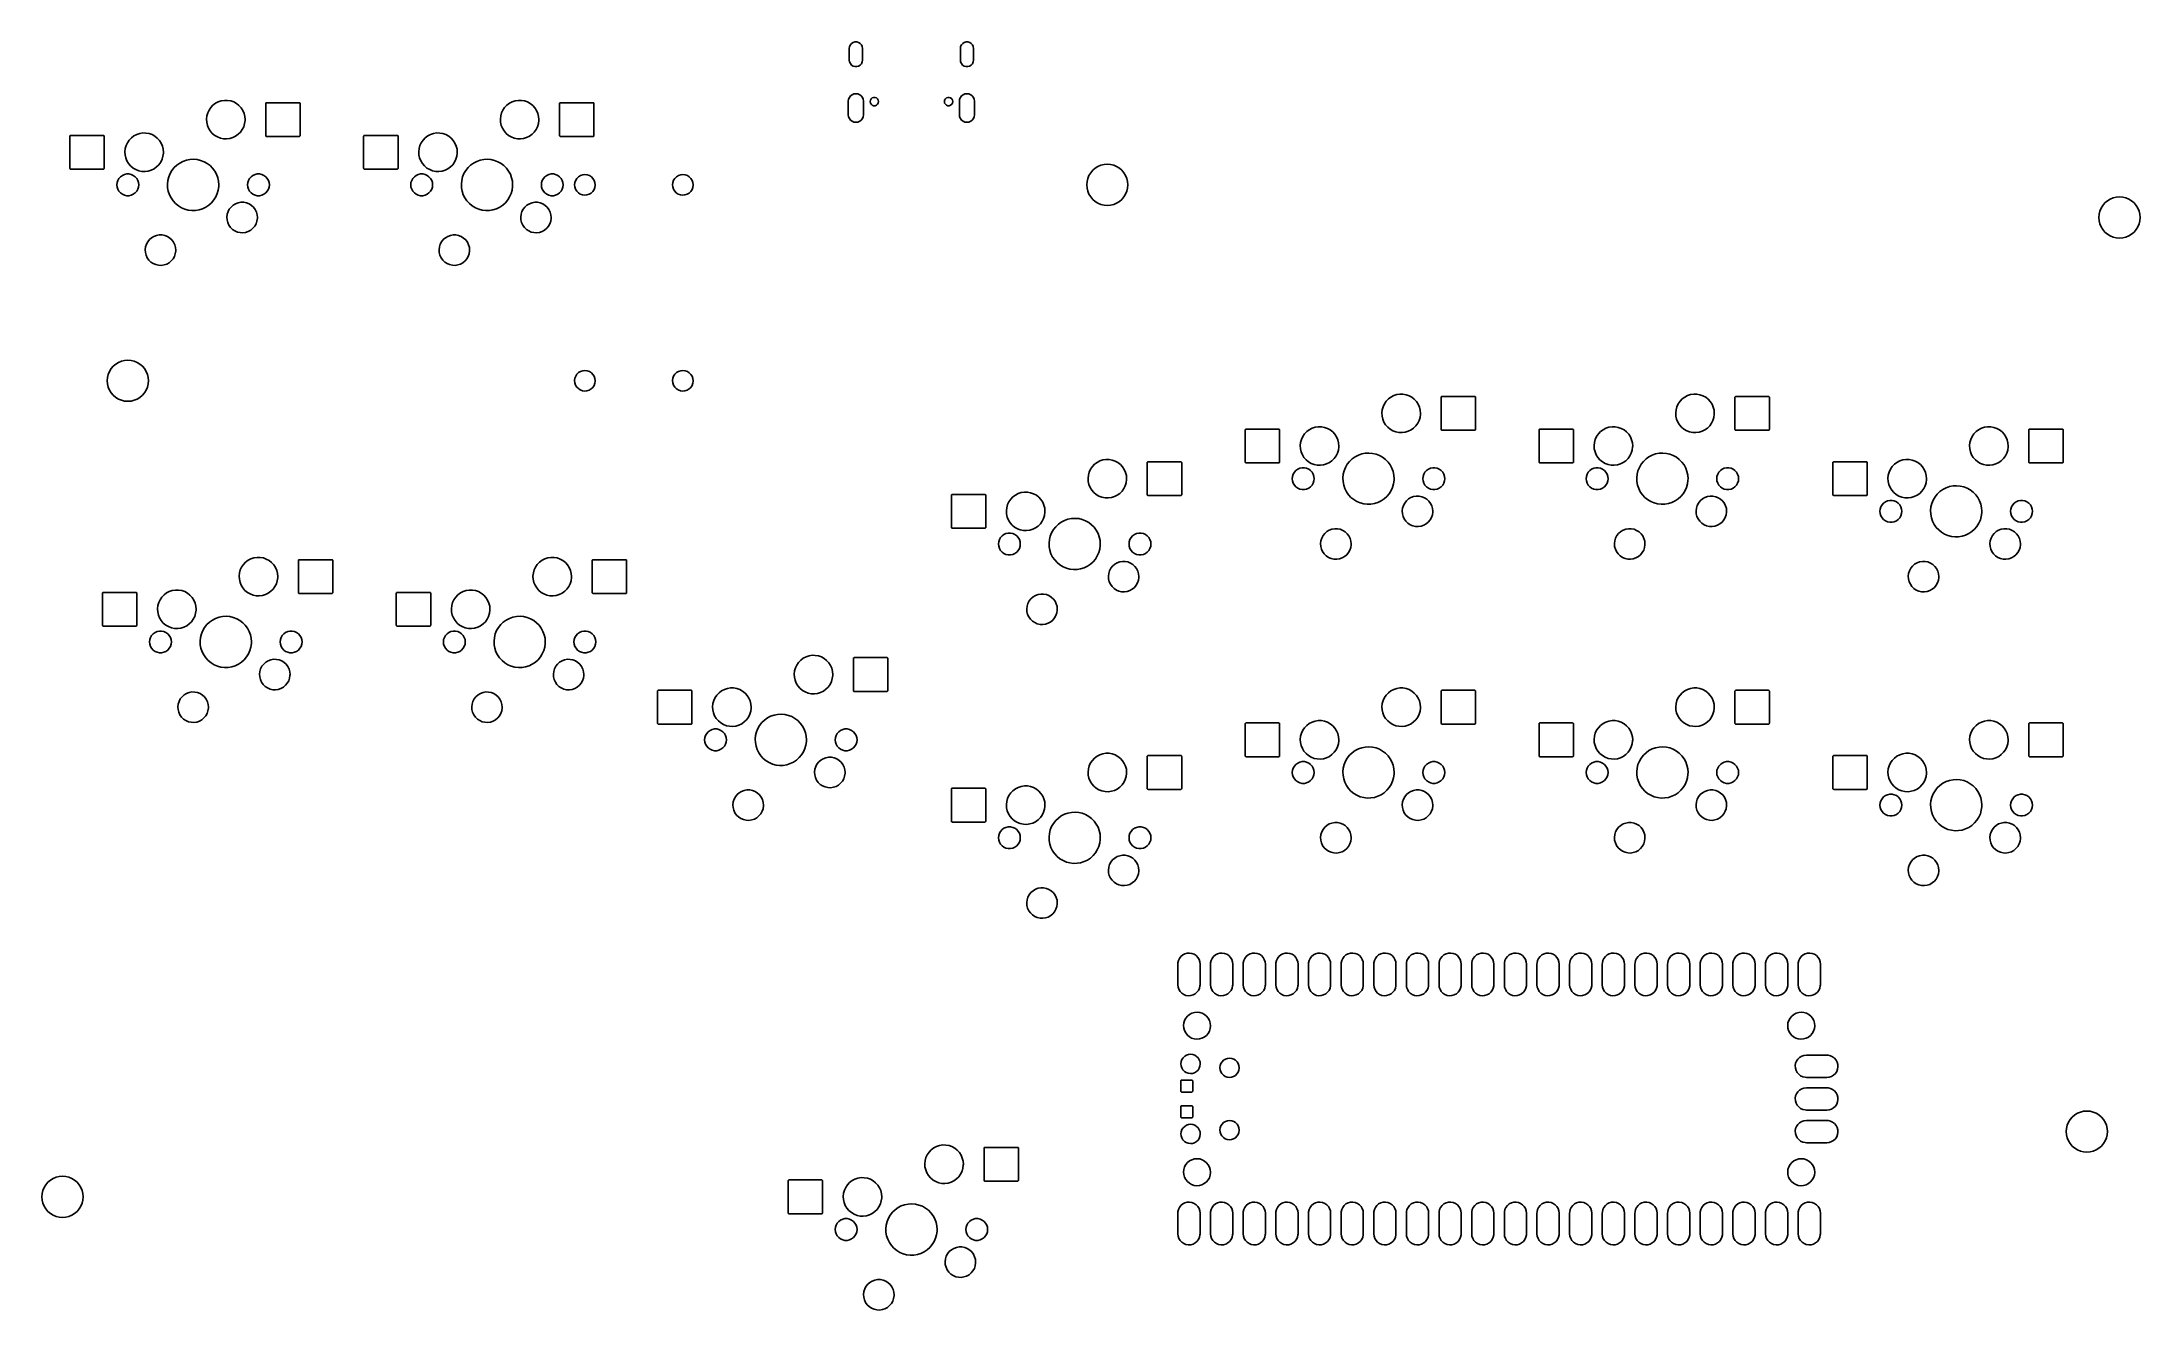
# Model space of a CAD drawing. Extents: x 3.34 to 9.76, y -5.25 to -1.36.
import ezdxf

# ---------------------------------------------------------------- set-up
doc = ezdxf.new("R2010")
doc.units = 0
doc.header["$MEASUREMENT"] = 0
doc.layers.add('BLACK', color=7, linetype='CONTINUOUS')

msp = doc.modelspace()

# ---------------------------------------------------------------- linework, layer by layer
at = {"layer": 'BLACK', "linetype": 'CONTINUOUS'}
for p, q in [((5.8097, -1.38228), (5.80971, -1.38204)), ((5.8097, -1.41772), (5.8097, -1.38228)), ((5.80971, -1.38204), (5.81059, -1.37637)), ((5.81059, -1.37637), (5.81302, -1.37118)), ((5.81302, -1.37118), (5.81682, -1.36689)), ((5.81682, -1.36689), (5.82167, -1.36383)), ((5.82167, -1.36383), (5.82718, -1.36225)), ((5.82718, -1.36225), (5.83291, -1.36229)), ((5.83291, -1.36229), (5.8384, -1.36393)), ((5.8384, -1.36393), (5.84321, -1.36705)), ((5.84321, -1.36705), (5.84695, -1.37139)), ((5.84695, -1.37139), (5.84933, -1.37661)), ((5.84933, -1.37661), (5.85014, -1.38228)), ((5.85014, -1.38228), (5.85014, -1.41772)), ((6.14986, -1.38204), (6.15075, -1.37637)), ((6.14986, -1.38228), (6.14986, -1.38204)), ((6.14986, -1.41772), (6.14986, -1.38228)), ((6.15075, -1.37637), (6.15318, -1.37118)), ((6.15318, -1.37118), (6.15698, -1.36689)), ((6.15698, -1.36689), (6.16182, -1.36383)), ((6.16182, -1.36383), (6.16734, -1.36225)), ((6.16734, -1.36225), (6.17307, -1.36229)), ((6.17307, -1.36229), (6.17856, -1.36393)), ((6.17856, -1.36393), (6.18337, -1.36705)), ((6.18337, -1.36705), (6.18711, -1.37139)), ((6.18711, -1.37139), (6.18948, -1.37661)), ((6.18948, -1.37661), (6.1903, -1.38228)), ((6.1903, -1.38228), (6.1903, -1.41772)), ((5.81052, -1.42339), (5.8097, -1.41772)), ((5.81289, -1.42861), (5.81052, -1.42339)), ((5.81663, -1.43295), (5.81289, -1.42861)), ((5.82144, -1.43607), (5.81663, -1.43295)), ((5.82693, -1.43771), (5.82144, -1.43607)), ((5.83266, -1.43775), (5.82693, -1.43771)), ((5.83818, -1.43617), (5.83266, -1.43775)), ((5.84302, -1.43311), (5.83818, -1.43617)), ((5.84682, -1.42882), (5.84302, -1.43311)), ((5.84925, -1.42363), (5.84682, -1.42882)), ((5.85014, -1.41796), (5.84925, -1.42363)), ((5.85014, -1.41772), (5.85014, -1.41796)), ((6.15067, -1.42339), (6.14986, -1.41772)), ((6.15305, -1.42861), (6.15067, -1.42339)), ((6.15679, -1.43295), (6.15305, -1.42861)), ((6.1616, -1.43607), (6.15679, -1.43295)), ((6.16709, -1.43771), (6.1616, -1.43607)), ((6.17282, -1.43775), (6.16709, -1.43771)), ((6.17833, -1.43617), (6.17282, -1.43775)), ((6.18318, -1.43311), (6.17833, -1.43617)), ((6.18698, -1.42882), (6.18318, -1.43311)), ((6.18941, -1.42363), (6.18698, -1.42882)), ((6.19029, -1.41796), (6.18941, -1.42363)), ((6.1903, -1.41772), (6.19029, -1.41796)), ((3.88631, -1.54255), (3.89588, -1.54109)), ((3.89588, -1.54109), (3.90556, -1.54121)), ((3.90556, -1.54121), (3.91509, -1.5429)), ((4.78631, -1.54255), (4.79588, -1.54109)), ((4.79588, -1.54109), (4.80556, -1.54121)), ((4.80556, -1.54121), (4.81509, -1.5429)), ((5.80675, -1.5439), (5.80754, -1.5379)), ((5.80754, -1.5379), (5.80986, -1.53231)), ((5.80986, -1.53231), (5.81354, -1.52751)), ((5.81354, -1.52751), (5.81834, -1.52383)), ((5.81834, -1.52383), (5.82392, -1.52152)), ((5.82392, -1.52152), (5.82992, -1.52073)), ((5.82992, -1.52073), (5.83592, -1.52152)), ((5.83592, -1.52152), (5.84151, -1.52383)), ((5.84151, -1.52383), (5.8463, -1.52751)), ((5.8463, -1.52751), (5.84999, -1.53231)), ((5.84999, -1.53231), (5.8523, -1.5379)), ((5.8523, -1.5379), (5.85309, -1.5439)), ((5.87343, -1.54488), (5.8742, -1.54051)), ((5.8742, -1.54051), (5.87642, -1.53666)), ((5.87642, -1.53666), (5.87982, -1.5338)), ((5.87982, -1.5338), (5.884, -1.53228)), ((5.884, -1.53228), (5.88844, -1.53228)), ((5.88844, -1.53228), (5.89262, -1.5338)), ((5.89262, -1.5338), (5.89602, -1.53666)), ((5.89602, -1.53666), (5.89824, -1.54051)), ((5.89824, -1.54051), (5.89902, -1.54488)), ((6.10098, -1.54488), (6.10176, -1.54051)), ((6.10176, -1.54051), (6.10398, -1.53666)), ((6.10398, -1.53666), (6.10738, -1.5338)), ((6.10738, -1.5338), (6.11156, -1.53228)), ((6.11156, -1.53228), (6.116, -1.53228)), ((6.116, -1.53228), (6.12018, -1.5338)), ((6.12018, -1.5338), (6.12358, -1.53666)), ((6.12358, -1.53666), (6.1258, -1.54051)), ((6.1258, -1.54051), (6.12657, -1.54488)), ((6.14691, -1.5439), (6.1477, -1.5379)), ((6.1477, -1.5379), (6.15001, -1.53231)), ((6.15001, -1.53231), (6.1537, -1.52751)), ((6.1537, -1.52751), (6.15849, -1.52383)), ((6.15849, -1.52383), (6.16408, -1.52152)), ((6.16408, -1.52152), (6.17008, -1.52073)), ((6.17008, -1.52073), (6.17608, -1.52152)), ((6.17608, -1.52152), (6.18166, -1.52383)), ((6.18166, -1.52383), (6.18646, -1.52751)), ((6.18646, -1.52751), (6.19014, -1.53231)), ((6.19014, -1.53231), (6.19246, -1.5379)), ((6.19246, -1.5379), (6.19325, -1.5439)), ((3.84096, -1.59856), (3.84199, -1.58893)), ((3.84152, -1.60822), (3.84096, -1.59856)), ((3.84199, -1.58893), (3.84458, -1.57961)), ((3.84458, -1.57961), (3.84865, -1.57083)), ((3.84865, -1.57083), (3.85411, -1.56284)), ((3.85411, -1.56284), (3.86079, -1.55584)), ((3.86079, -1.55584), (3.86853, -1.55003)), ((3.86853, -1.55003), (3.87712, -1.54556)), ((3.87712, -1.54556), (3.88631, -1.54255)), ((3.91509, -1.5429), (3.92421, -1.54613)), ((3.92421, -1.54613), (3.93268, -1.55081)), ((3.93268, -1.55081), (3.94028, -1.55681)), ((3.94028, -1.55681), (3.94679, -1.56397)), ((3.94679, -1.56397), (3.95205, -1.57209)), ((3.95205, -1.57209), (3.9559, -1.58097)), ((3.9559, -1.58097), (3.95826, -1.59035)), ((3.95898, -1.60288), (3.95772, -1.61248)), ((3.95826, -1.59035), (3.95906, -1.6)), ((3.95906, -1.6), (3.95898, -1.60288)), ((4.0223, -1.55079), (4.02249, -1.54983)), ((4.0223, -1.64921), (4.0223, -1.55079)), ((4.02249, -1.54983), (4.02304, -1.54902)), ((4.02304, -1.54902), (4.02385, -1.54848)), ((4.02385, -1.54848), (4.0248, -1.54829)), ((4.0248, -1.54829), (4.1252, -1.54829)), ((4.1252, -1.54829), (4.12615, -1.54848)), ((4.12615, -1.54848), (4.12696, -1.54902)), ((4.12696, -1.54902), (4.12751, -1.54983)), ((4.12751, -1.54983), (4.1277, -1.55079)), ((4.1277, -1.55079), (4.1277, -1.64921)), ((4.74096, -1.59856), (4.74199, -1.58893)), ((4.74152, -1.60822), (4.74096, -1.59856)), ((4.74199, -1.58893), (4.74458, -1.57961)), ((4.74458, -1.57961), (4.74865, -1.57083)), ((4.74865, -1.57083), (4.75411, -1.56284)), ((4.75411, -1.56284), (4.76079, -1.55584)), ((4.76079, -1.55584), (4.76853, -1.55003)), ((4.76853, -1.55003), (4.77712, -1.54556)), ((4.77712, -1.54556), (4.78631, -1.54255)), ((4.81509, -1.5429), (4.82421, -1.54613)), ((4.82421, -1.54613), (4.83268, -1.55081)), ((4.83268, -1.55081), (4.84028, -1.55681)), ((4.84028, -1.55681), (4.84679, -1.56397)), ((4.84679, -1.56397), (4.85205, -1.57209)), ((4.85205, -1.57209), (4.8559, -1.58097)), ((4.8559, -1.58097), (4.85826, -1.59035)), ((4.85898, -1.60288), (4.85772, -1.61248)), ((4.85826, -1.59035), (4.85906, -1.6)), ((4.85906, -1.6), (4.85898, -1.60288)), ((4.9223, -1.55079), (4.92249, -1.54983)), ((4.9223, -1.64921), (4.9223, -1.55079)), ((4.92249, -1.54983), (4.92304, -1.54902)), ((4.92304, -1.54902), (4.92385, -1.54848)), ((4.92385, -1.54848), (4.9248, -1.54829)), ((4.9248, -1.54829), (5.0252, -1.54829)), ((5.0252, -1.54829), (5.02615, -1.54848)), ((5.02615, -1.54848), (5.02696, -1.54902)), ((5.02696, -1.54902), (5.02751, -1.54983)), ((5.02751, -1.54983), (5.0277, -1.55079)), ((5.0277, -1.55079), (5.0277, -1.64921)), ((5.80675, -1.58524), (5.80675, -1.5439)), ((5.80754, -1.59123), (5.80675, -1.58524)), ((5.80986, -1.59682), (5.80754, -1.59123)), ((5.81354, -1.60162), (5.80986, -1.59682)), ((5.81834, -1.6053), (5.81354, -1.60162)), ((5.82392, -1.60762), (5.81834, -1.6053)), ((5.84151, -1.6053), (5.83592, -1.60762)), ((5.8463, -1.60162), (5.84151, -1.6053)), ((5.84999, -1.59682), (5.8463, -1.60162)), ((5.8523, -1.59123), (5.84999, -1.59682)), ((5.85309, -1.58524), (5.8523, -1.59123)), ((5.85309, -1.5439), (5.85309, -1.58524)), ((5.8742, -1.54926), (5.87343, -1.54488)), ((5.87642, -1.55311), (5.8742, -1.54926)), ((5.87982, -1.55596), (5.87642, -1.55311)), ((5.884, -1.55748), (5.87982, -1.55596)), ((5.88844, -1.55748), (5.884, -1.55748)), ((5.89262, -1.55596), (5.88844, -1.55748)), ((5.89602, -1.55311), (5.89262, -1.55596)), ((5.89824, -1.54926), (5.89602, -1.55311)), ((5.89902, -1.54488), (5.89824, -1.54926)), ((6.10176, -1.54926), (6.10098, -1.54488)), ((6.10398, -1.55311), (6.10176, -1.54926)), ((6.10738, -1.55596), (6.10398, -1.55311)), ((6.11156, -1.55748), (6.10738, -1.55596)), ((6.116, -1.55748), (6.11156, -1.55748)), ((6.12018, -1.55596), (6.116, -1.55748)), ((6.12358, -1.55311), (6.12018, -1.55596)), ((6.1258, -1.54926), (6.12358, -1.55311)), ((6.12657, -1.54488), (6.1258, -1.54926)), ((6.14691, -1.58524), (6.14691, -1.5439)), ((6.1477, -1.59123), (6.14691, -1.58524)), ((6.15001, -1.59682), (6.1477, -1.59123)), ((6.1537, -1.60162), (6.15001, -1.59682)), ((6.15849, -1.6053), (6.1537, -1.60162)), ((6.16408, -1.60762), (6.15849, -1.6053)), ((6.18166, -1.6053), (6.17608, -1.60762)), ((6.18646, -1.60162), (6.18166, -1.6053)), ((6.19014, -1.59682), (6.18646, -1.60162)), ((6.19246, -1.59123), (6.19014, -1.59682)), ((6.19325, -1.58524), (6.19246, -1.59123)), ((6.19325, -1.5439), (6.19325, -1.58524)), ((3.4223, -1.65079), (3.42249, -1.64983)), ((3.4223, -1.74921), (3.4223, -1.65079)), ((3.42249, -1.64983), (3.42304, -1.64902)), ((3.42304, -1.64902), (3.42385, -1.64848)), ((3.42385, -1.64848), (3.4248, -1.64829)), ((3.4248, -1.64829), (3.5252, -1.64829)), ((3.5252, -1.64829), (3.52615, -1.64848)), ((3.52615, -1.64848), (3.52696, -1.64902)), ((3.52696, -1.64902), (3.52751, -1.64983)), ((3.52751, -1.64983), (3.5277, -1.65079)), ((3.5277, -1.65079), (3.5277, -1.74921)), ((3.59865, -1.67083), (3.60411, -1.66284)), ((3.60411, -1.66284), (3.61079, -1.65584)), ((3.61079, -1.65584), (3.61853, -1.65003)), ((3.61853, -1.65003), (3.62712, -1.64556)), ((3.62712, -1.64556), (3.63631, -1.64255)), ((3.63631, -1.64255), (3.64588, -1.64109)), ((3.64588, -1.64109), (3.65556, -1.64121)), ((3.65556, -1.64121), (3.66509, -1.6429)), ((3.66509, -1.6429), (3.67421, -1.64613)), ((3.67421, -1.64613), (3.68268, -1.65081)), ((3.68268, -1.65081), (3.69028, -1.65681)), ((3.69028, -1.65681), (3.69679, -1.66397)), ((3.69679, -1.66397), (3.70205, -1.67209)), ((3.84365, -1.61766), (3.84152, -1.60822)), ((3.84729, -1.62663), (3.84365, -1.61766)), ((3.85234, -1.63488), (3.84729, -1.62663)), ((3.85868, -1.64219), (3.85234, -1.63488)), ((3.86613, -1.64838), (3.85868, -1.64219)), ((3.87448, -1.65326), (3.86613, -1.64838)), ((3.88352, -1.65671), (3.87448, -1.65326)), ((3.89301, -1.65864), (3.88352, -1.65671)), ((3.90268, -1.65899), (3.89301, -1.65864)), ((3.91228, -1.65776), (3.90268, -1.65899)), ((3.92155, -1.65498), (3.91228, -1.65776)), ((3.93024, -1.65073), (3.92155, -1.65498)), ((3.93812, -1.64511), (3.93024, -1.65073)), ((3.94497, -1.63827), (3.93812, -1.64511)), ((3.95062, -1.63042), (3.94497, -1.63827)), ((3.95491, -1.62174), (3.95062, -1.63042)), ((3.95772, -1.61248), (3.95491, -1.62174)), ((4.02249, -1.65017), (4.0223, -1.64921)), ((4.02304, -1.65098), (4.02249, -1.65017)), ((4.02385, -1.65152), (4.02304, -1.65098)), ((4.0248, -1.65171), (4.02385, -1.65152)), ((4.1252, -1.65171), (4.0248, -1.65171)), ((4.12615, -1.65152), (4.1252, -1.65171)), ((4.12696, -1.65098), (4.12615, -1.65152)), ((4.12751, -1.65017), (4.12696, -1.65098)), ((4.1277, -1.64921), (4.12751, -1.65017)), ((4.3223, -1.65079), (4.32249, -1.64983)), ((4.3223, -1.74921), (4.3223, -1.65079)), ((4.32249, -1.64983), (4.32304, -1.64902)), ((4.32304, -1.64902), (4.32385, -1.64848)), ((4.32385, -1.64848), (4.3248, -1.64829)), ((4.3248, -1.64829), (4.4252, -1.64829)), ((4.4252, -1.64829), (4.42615, -1.64848)), ((4.42615, -1.64848), (4.42696, -1.64902)), ((4.42696, -1.64902), (4.42751, -1.64983)), ((4.42751, -1.64983), (4.4277, -1.65079)), ((4.4277, -1.65079), (4.4277, -1.74921)), ((4.49865, -1.67083), (4.50411, -1.66284)), ((4.50411, -1.66284), (4.51079, -1.65584)), ((4.51079, -1.65584), (4.51853, -1.65003)), ((4.51853, -1.65003), (4.52712, -1.64556)), ((4.52712, -1.64556), (4.53631, -1.64255)), ((4.53631, -1.64255), (4.54588, -1.64109)), ((4.54588, -1.64109), (4.55556, -1.64121)), ((4.55556, -1.64121), (4.56509, -1.6429)), ((4.56509, -1.6429), (4.57421, -1.64613)), ((4.57421, -1.64613), (4.58268, -1.65081)), ((4.58268, -1.65081), (4.59028, -1.65681)), ((4.59028, -1.65681), (4.59679, -1.66397)), ((4.59679, -1.66397), (4.60205, -1.67209)), ((4.74365, -1.61766), (4.74152, -1.60822)), ((4.74729, -1.62663), (4.74365, -1.61766)), ((4.75234, -1.63488), (4.74729, -1.62663)), ((4.75868, -1.64219), (4.75234, -1.63488)), ((4.76613, -1.64838), (4.75868, -1.64219)), ((4.77448, -1.65326), (4.76613, -1.64838)), ((4.78352, -1.65671), (4.77448, -1.65326)), ((4.79301, -1.65864), (4.78352, -1.65671)), ((4.80268, -1.65899), (4.79301, -1.65864)), ((4.81228, -1.65776), (4.80268, -1.65899)), ((4.82155, -1.65498), (4.81228, -1.65776)), ((4.83024, -1.65073), (4.82155, -1.65498)), ((4.83812, -1.64511), (4.83024, -1.65073)), ((4.84497, -1.63827), (4.83812, -1.64511)), ((4.85062, -1.63042), (4.84497, -1.63827)), ((4.85491, -1.62174), (4.85062, -1.63042)), ((4.85772, -1.61248), (4.85491, -1.62174)), ((4.92249, -1.65017), (4.9223, -1.64921)), ((4.92304, -1.65098), (4.92249, -1.65017)), ((4.92385, -1.65152), (4.92304, -1.65098)), ((4.9248, -1.65171), (4.92385, -1.65152)), ((5.0252, -1.65171), (4.9248, -1.65171)), ((5.02615, -1.65152), (5.0252, -1.65171)), ((5.02696, -1.65098), (5.02615, -1.65152)), ((5.02751, -1.65017), (5.02696, -1.65098)), ((5.0277, -1.64921), (5.02751, -1.65017)), ((5.82992, -1.60841), (5.82392, -1.60762)), ((5.83592, -1.60762), (5.82992, -1.60841)), ((6.17008, -1.60841), (6.16408, -1.60762)), ((6.17608, -1.60762), (6.17008, -1.60841)), ((3.59096, -1.69856), (3.59199, -1.68893)), ((3.59152, -1.70822), (3.59096, -1.69856)), ((3.59365, -1.71766), (3.59152, -1.70822)), ((3.59199, -1.68893), (3.59458, -1.67961)), ((3.59729, -1.72663), (3.59365, -1.71766)), ((3.59458, -1.67961), (3.59865, -1.67083)), ((3.60234, -1.73488), (3.59729, -1.72663)), ((3.60868, -1.74219), (3.60234, -1.73488)), ((3.70062, -1.73042), (3.69497, -1.73827)), ((3.70491, -1.72174), (3.70062, -1.73042)), ((3.70205, -1.67209), (3.7059, -1.68097)), ((3.70772, -1.71248), (3.70491, -1.72174)), ((3.7059, -1.68097), (3.70826, -1.69035)), ((3.70898, -1.70288), (3.70772, -1.71248)), ((3.70826, -1.69035), (3.70906, -1.7)), ((3.70906, -1.7), (3.70898, -1.70288)), ((3.74996, -1.73951), (3.75898, -1.73307)), ((3.75898, -1.73307), (3.76882, -1.72796)), ((3.76882, -1.72796), (3.77929, -1.72428)), ((3.77929, -1.72428), (3.79016, -1.72212)), ((3.79016, -1.72212), (3.80123, -1.72151)), ((3.80123, -1.72151), (3.81228, -1.72247)), ((3.81228, -1.72247), (3.82308, -1.72497)), ((3.82308, -1.72497), (3.83342, -1.72897)), ((3.83342, -1.72897), (3.8431, -1.73439)), ((3.8431, -1.73439), (3.85191, -1.74112)), ((4.49096, -1.69856), (4.49199, -1.68893)), ((4.49152, -1.70822), (4.49096, -1.69856)), ((4.49365, -1.71766), (4.49152, -1.70822)), ((4.49199, -1.68893), (4.49458, -1.67961)), ((4.49729, -1.72663), (4.49365, -1.71766)), ((4.49458, -1.67961), (4.49865, -1.67083)), ((4.50234, -1.73488), (4.49729, -1.72663)), ((4.50868, -1.74219), (4.50234, -1.73488)), ((4.60062, -1.73042), (4.59497, -1.73827)), ((4.60491, -1.72174), (4.60062, -1.73042)), ((4.60205, -1.67209), (4.6059, -1.68097)), ((4.60772, -1.71248), (4.60491, -1.72174)), ((4.6059, -1.68097), (4.60826, -1.69035)), ((4.60898, -1.70288), (4.60772, -1.71248)), ((4.60826, -1.69035), (4.60906, -1.7)), ((4.60906, -1.7), (4.60898, -1.70288)), ((4.64996, -1.73951), (4.65898, -1.73307)), ((4.65898, -1.73307), (4.66882, -1.72796)), ((4.66882, -1.72796), (4.67929, -1.72428)), ((4.67929, -1.72428), (4.69016, -1.72212)), ((4.69016, -1.72212), (4.70123, -1.72151)), ((4.70123, -1.72151), (4.71228, -1.72247)), ((4.71228, -1.72247), (4.72308, -1.72497)), ((4.72308, -1.72497), (4.73342, -1.72897)), ((4.73342, -1.72897), (4.7431, -1.73439)), ((4.7431, -1.73439), (4.75191, -1.74112)), ((3.42249, -1.75017), (3.4223, -1.74921)), ((3.42304, -1.75098), (3.42249, -1.75017)), ((3.42385, -1.75152), (3.42304, -1.75098)), ((3.4248, -1.75171), (3.42385, -1.75152)), ((3.5252, -1.75171), (3.4248, -1.75171)), ((3.52615, -1.75152), (3.5252, -1.75171)), ((3.52696, -1.75098), (3.52615, -1.75152)), ((3.52751, -1.75017), (3.52696, -1.75098)), ((3.5277, -1.74921), (3.52751, -1.75017)), ((3.5665, -1.8), (3.56723, -1.79303)), ((3.56723, -1.79303), (3.5694, -1.78637)), ((3.5694, -1.78637), (3.5729, -1.78031)), ((3.5729, -1.78031), (3.57758, -1.7751)), ((3.57758, -1.7751), (3.58325, -1.77099)), ((3.58325, -1.77099), (3.58965, -1.76814)), ((3.58965, -1.76814), (3.5965, -1.76668)), ((3.5965, -1.76668), (3.6035, -1.76668)), ((3.6035, -1.76668), (3.61035, -1.76814)), ((3.61613, -1.74838), (3.60868, -1.74219)), ((3.61035, -1.76814), (3.61675, -1.77099)), ((3.62448, -1.75326), (3.61613, -1.74838)), ((3.61675, -1.77099), (3.62242, -1.7751)), ((3.62242, -1.7751), (3.6271, -1.78031)), ((3.63352, -1.75671), (3.62448, -1.75326)), ((3.6271, -1.78031), (3.6306, -1.78637)), ((3.6306, -1.78637), (3.63277, -1.79303)), ((3.63277, -1.79303), (3.6335, -1.8)), ((3.64301, -1.75864), (3.63352, -1.75671)), ((3.65268, -1.75899), (3.64301, -1.75864)), ((3.66228, -1.75776), (3.65268, -1.75899)), ((3.67155, -1.75498), (3.66228, -1.75776)), ((3.68024, -1.75073), (3.67155, -1.75498)), ((3.68812, -1.74511), (3.68024, -1.75073)), ((3.69497, -1.73827), (3.68812, -1.74511)), ((3.72154, -1.79753), (3.72267, -1.7865)), ((3.72197, -1.80861), (3.72154, -1.79753)), ((3.72267, -1.7865), (3.72534, -1.77574)), ((3.72534, -1.77574), (3.7295, -1.76546)), ((3.7295, -1.76546), (3.73507, -1.75588)), ((3.73507, -1.75588), (3.74194, -1.74717)), ((3.74194, -1.74717), (3.74996, -1.73951)), ((3.85191, -1.74112), (3.85969, -1.74902)), ((3.85969, -1.74902), (3.86628, -1.75794)), ((3.86628, -1.75794), (3.87155, -1.7677)), ((3.87155, -1.7677), (3.87538, -1.7781)), ((3.87538, -1.7781), (3.87772, -1.78894)), ((3.87772, -1.78894), (3.8785, -1.8)), ((3.9665, -1.8), (3.96723, -1.79303)), ((3.96723, -1.79303), (3.9694, -1.78637)), ((3.9694, -1.78637), (3.9729, -1.78031)), ((3.9729, -1.78031), (3.97758, -1.7751)), ((3.97758, -1.7751), (3.98325, -1.77099)), ((3.98325, -1.77099), (3.98965, -1.76814)), ((3.98965, -1.76814), (3.9965, -1.76668)), ((3.9965, -1.76668), (4.0035, -1.76668)), ((4.0035, -1.76668), (4.01035, -1.76814)), ((4.01035, -1.76814), (4.01675, -1.77099)), ((4.01675, -1.77099), (4.02242, -1.7751)), ((4.02242, -1.7751), (4.0271, -1.78031)), ((4.0271, -1.78031), (4.0306, -1.78637)), ((4.0306, -1.78637), (4.03277, -1.79303)), ((4.03277, -1.79303), (4.0335, -1.8)), ((4.32249, -1.75017), (4.3223, -1.74921)), ((4.32304, -1.75098), (4.32249, -1.75017)), ((4.32385, -1.75152), (4.32304, -1.75098)), ((4.3248, -1.75171), (4.32385, -1.75152)), ((4.4252, -1.75171), (4.3248, -1.75171)), ((4.42615, -1.75152), (4.4252, -1.75171)), ((4.42696, -1.75098), (4.42615, -1.75152)), ((4.42751, -1.75017), (4.42696, -1.75098)), ((4.4277, -1.74921), (4.42751, -1.75017)), ((4.4665, -1.8), (4.46723, -1.79303)), ((4.46723, -1.79303), (4.4694, -1.78637)), ((4.4694, -1.78637), (4.4729, -1.78031)), ((4.4729, -1.78031), (4.47758, -1.7751)), ((4.47758, -1.7751), (4.48325, -1.77099)), ((4.48325, -1.77099), (4.48965, -1.76814)), ((4.48965, -1.76814), (4.4965, -1.76668)), ((4.4965, -1.76668), (4.5035, -1.76668)), ((4.5035, -1.76668), (4.51035, -1.76814)), ((4.51613, -1.74838), (4.50868, -1.74219)), ((4.51035, -1.76814), (4.51675, -1.77099)), ((4.52448, -1.75326), (4.51613, -1.74838)), ((4.51675, -1.77099), (4.52242, -1.7751)), ((4.52242, -1.7751), (4.5271, -1.78031)), ((4.53352, -1.75671), (4.52448, -1.75326)), ((4.5271, -1.78031), (4.5306, -1.78637)), ((4.5306, -1.78637), (4.53277, -1.79303)), ((4.53277, -1.79303), (4.5335, -1.8)), ((4.54301, -1.75864), (4.53352, -1.75671)), ((4.55268, -1.75899), (4.54301, -1.75864)), ((4.56228, -1.75776), (4.55268, -1.75899)), ((4.57155, -1.75498), (4.56228, -1.75776)), ((4.58024, -1.75073), (4.57155, -1.75498)), ((4.58812, -1.74511), (4.58024, -1.75073)), ((4.59497, -1.73827), (4.58812, -1.74511)), ((4.62154, -1.79753), (4.62267, -1.7865)), ((4.62197, -1.80861), (4.62154, -1.79753)), ((4.62267, -1.7865), (4.62534, -1.77574)), ((4.62534, -1.77574), (4.6295, -1.76546)), ((4.6295, -1.76546), (4.63507, -1.75588)), ((4.63507, -1.75588), (4.64194, -1.74717)), ((4.64194, -1.74717), (4.64996, -1.73951)), ((4.75191, -1.74112), (4.75969, -1.74902)), ((4.75969, -1.74902), (4.76628, -1.75794)), ((4.76628, -1.75794), (4.77155, -1.7677)), ((4.77155, -1.7677), (4.77538, -1.7781)), ((4.77538, -1.7781), (4.77772, -1.78894)), ((4.77772, -1.78894), (4.7785, -1.8)), ((4.8665, -1.8), (4.86723, -1.79303)), ((4.86723, -1.79303), (4.8694, -1.78637)), ((4.8694, -1.78637), (4.8729, -1.78031)), ((4.8729, -1.78031), (4.87758, -1.7751)), ((4.87758, -1.7751), (4.88325, -1.77099)), ((4.88325, -1.77099), (4.88965, -1.76814)), ((4.88965, -1.76814), (4.8965, -1.76668)), ((4.8965, -1.76668), (4.9035, -1.76668)), ((4.9035, -1.76668), (4.91035, -1.76814)), ((4.91035, -1.76814), (4.91675, -1.77099)), ((4.91675, -1.77099), (4.92242, -1.7751)), ((4.92242, -1.7751), (4.9271, -1.78031)), ((4.9271, -1.78031), (4.9306, -1.78637)), ((4.9306, -1.78637), (4.93277, -1.79303)), ((4.93277, -1.79303), (4.9335, -1.8)), ((4.96851, -1.79956), (4.96939, -1.79259)), ((4.96939, -1.79259), (4.97179, -1.786)), ((4.97179, -1.786), (4.97559, -1.78009)), ((4.97559, -1.78009), (4.98061, -1.77518)), ((4.98061, -1.77518), (4.98659, -1.7715)), ((4.98659, -1.7715), (4.99324, -1.76924)), ((4.99324, -1.76924), (5.00022, -1.7685)), ((5.00022, -1.7685), (5.00719, -1.76934)), ((5.00719, -1.76934), (5.01381, -1.77169)), ((5.01381, -1.77169), (5.01974, -1.77545)), ((5.01974, -1.77545), (5.02468, -1.78044)), ((5.02468, -1.78044), (5.0284, -1.78639)), ((5.0284, -1.78639), (5.03071, -1.79302)), ((5.03071, -1.79302), (5.0315, -1.8)), ((5.26851, -1.79956), (5.26939, -1.79259)), ((5.26939, -1.79259), (5.27179, -1.786)), ((5.27179, -1.786), (5.27559, -1.78009)), ((5.27559, -1.78009), (5.28061, -1.77518)), ((5.28061, -1.77518), (5.28659, -1.7715)), ((5.28659, -1.7715), (5.29324, -1.76924)), ((5.29324, -1.76924), (5.30022, -1.7685)), ((5.30022, -1.7685), (5.30719, -1.76934)), ((5.30719, -1.76934), (5.31381, -1.77169)), ((5.31381, -1.77169), (5.31974, -1.77545)), ((5.31974, -1.77545), (5.32468, -1.78044)), ((5.32468, -1.78044), (5.3284, -1.78639)), ((5.3284, -1.78639), (5.33071, -1.79302)), ((5.33071, -1.79302), (5.3315, -1.8)), ((6.53701, -1.8), (6.53778, -1.79015)), ((6.53778, -1.79015), (6.54009, -1.78053)), ((6.54009, -1.78053), (6.54387, -1.7714)), ((6.54387, -1.7714), (6.54904, -1.76297)), ((6.54904, -1.76297), (6.55546, -1.75546)), ((6.55546, -1.75546), (6.56297, -1.74904)), ((6.56297, -1.74904), (6.5714, -1.74387)), ((6.5714, -1.74387), (6.58053, -1.74009)), ((6.58053, -1.74009), (6.59015, -1.73778)), ((6.59015, -1.73778), (6.6, -1.73701)), ((6.6, -1.73701), (6.60985, -1.73778)), ((6.60985, -1.73778), (6.61947, -1.74009)), ((6.61947, -1.74009), (6.6286, -1.74387)), ((6.6286, -1.74387), (6.63703, -1.74904)), ((6.63703, -1.74904), (6.64454, -1.75546)), ((6.64454, -1.75546), (6.65096, -1.76297)), ((6.65096, -1.76297), (6.65613, -1.7714)), ((6.65613, -1.7714), (6.65991, -1.78053)), ((6.65991, -1.78053), (6.66222, -1.79015)), ((6.66222, -1.79015), (6.66299, -1.8)), ((3.56723, -1.80697), (3.5665, -1.8)), ((3.5694, -1.81363), (3.56723, -1.80697)), ((3.5729, -1.81969), (3.5694, -1.81363)), ((3.57758, -1.8249), (3.5729, -1.81969)), ((3.58325, -1.82901), (3.57758, -1.8249)), ((3.58965, -1.83186), (3.58325, -1.82901)), ((3.5965, -1.83332), (3.58965, -1.83186)), ((3.6035, -1.83332), (3.5965, -1.83332)), ((3.61035, -1.83186), (3.6035, -1.83332)), ((3.61675, -1.82901), (3.61035, -1.83186)), ((3.62242, -1.8249), (3.61675, -1.82901)), ((3.6271, -1.81969), (3.62242, -1.8249)), ((3.6306, -1.81363), (3.6271, -1.81969)), ((3.63277, -1.80697), (3.6306, -1.81363)), ((3.6335, -1.8), (3.63277, -1.80697)), ((3.72397, -1.81952), (3.72197, -1.80861)), ((3.72748, -1.83004), (3.72397, -1.81952)), ((3.73243, -1.83996), (3.72748, -1.83004)), ((3.73874, -1.84908), (3.73243, -1.83996)), ((3.74626, -1.85722), (3.73874, -1.84908)), ((3.75486, -1.86422), (3.74626, -1.85722)), ((3.84811, -1.86203), (3.83889, -1.86819)), ((3.85637, -1.85463), (3.84811, -1.86203)), ((3.86351, -1.84614), (3.85637, -1.85463)), ((3.86938, -1.83673), (3.86351, -1.84614)), ((3.87386, -1.82659), (3.86938, -1.83673)), ((3.87687, -1.81592), (3.87386, -1.82659)), ((3.87835, -1.80493), (3.87687, -1.81592)), ((3.8785, -1.8), (3.87835, -1.80493)), ((3.91609, -1.86782), (3.92252, -1.86218)), ((3.92252, -1.86218), (3.92987, -1.8578)), ((3.92987, -1.8578), (3.9379, -1.85484)), ((3.9379, -1.85484), (3.94633, -1.85339)), ((3.94633, -1.85339), (3.95489, -1.85351)), ((3.95489, -1.85351), (3.96328, -1.85518)), ((3.96328, -1.85518), (3.97122, -1.85835)), ((3.96723, -1.80697), (3.9665, -1.8)), ((3.9694, -1.81363), (3.96723, -1.80697)), ((3.9729, -1.81969), (3.9694, -1.81363)), ((3.97122, -1.85835), (3.97846, -1.86291)), ((3.97758, -1.8249), (3.9729, -1.81969)), ((3.98325, -1.82901), (3.97758, -1.8249)), ((3.97846, -1.86291), (3.98474, -1.86872)), ((3.98965, -1.83186), (3.98325, -1.82901)), ((3.9965, -1.83332), (3.98965, -1.83186)), ((4.0035, -1.83332), (3.9965, -1.83332)), ((4.01035, -1.83186), (4.0035, -1.83332)), ((4.01675, -1.82901), (4.01035, -1.83186)), ((4.02242, -1.8249), (4.01675, -1.82901)), ((4.0271, -1.81969), (4.02242, -1.8249)), ((4.0306, -1.81363), (4.0271, -1.81969)), ((4.03277, -1.80697), (4.0306, -1.81363)), ((4.0335, -1.8), (4.03277, -1.80697)), ((4.46723, -1.80697), (4.4665, -1.8)), ((4.4694, -1.81363), (4.46723, -1.80697)), ((4.4729, -1.81969), (4.4694, -1.81363)), ((4.47758, -1.8249), (4.4729, -1.81969)), ((4.48325, -1.82901), (4.47758, -1.8249)), ((4.48965, -1.83186), (4.48325, -1.82901)), ((4.4965, -1.83332), (4.48965, -1.83186)), ((4.5035, -1.83332), (4.4965, -1.83332)), ((4.51035, -1.83186), (4.5035, -1.83332)), ((4.51675, -1.82901), (4.51035, -1.83186)), ((4.52242, -1.8249), (4.51675, -1.82901)), ((4.5271, -1.81969), (4.52242, -1.8249)), ((4.5306, -1.81363), (4.5271, -1.81969)), ((4.53277, -1.80697), (4.5306, -1.81363)), ((4.5335, -1.8), (4.53277, -1.80697)), ((4.62397, -1.81952), (4.62197, -1.80861)), ((4.62748, -1.83004), (4.62397, -1.81952)), ((4.63243, -1.83996), (4.62748, -1.83004)), ((4.63874, -1.84908), (4.63243, -1.83996)), ((4.64626, -1.85722), (4.63874, -1.84908)), ((4.65486, -1.86422), (4.64626, -1.85722)), ((4.74811, -1.86203), (4.73889, -1.86819)), ((4.75637, -1.85463), (4.74811, -1.86203)), ((4.76351, -1.84614), (4.75637, -1.85463)), ((4.76938, -1.83673), (4.76351, -1.84614)), ((4.77386, -1.82659), (4.76938, -1.83673)), ((4.77687, -1.81592), (4.77386, -1.82659)), ((4.77835, -1.80493), (4.77687, -1.81592)), ((4.7785, -1.8), (4.77835, -1.80493)), ((4.81609, -1.86782), (4.82252, -1.86218)), ((4.82252, -1.86218), (4.82987, -1.8578)), ((4.82987, -1.8578), (4.8379, -1.85484)), ((4.8379, -1.85484), (4.84633, -1.85339)), ((4.84633, -1.85339), (4.85489, -1.85351)), ((4.85489, -1.85351), (4.86328, -1.85518)), ((4.86328, -1.85518), (4.87122, -1.85835)), ((4.86723, -1.80697), (4.8665, -1.8)), ((4.8694, -1.81363), (4.86723, -1.80697)), ((4.8729, -1.81969), (4.8694, -1.81363)), ((4.87122, -1.85835), (4.87846, -1.86291)), ((4.87758, -1.8249), (4.8729, -1.81969)), ((4.88325, -1.82901), (4.87758, -1.8249)), ((4.87846, -1.86291), (4.88474, -1.86872)), ((4.88965, -1.83186), (4.88325, -1.82901)), ((4.8965, -1.83332), (4.88965, -1.83186)), ((4.9035, -1.83332), (4.8965, -1.83332)), ((4.91035, -1.83186), (4.9035, -1.83332)), ((4.91675, -1.82901), (4.91035, -1.83186)), ((4.92242, -1.8249), (4.91675, -1.82901)), ((4.9271, -1.81969), (4.92242, -1.8249)), ((4.9306, -1.81363), (4.9271, -1.81969)), ((4.93277, -1.80697), (4.9306, -1.81363)), ((4.9335, -1.8), (4.93277, -1.80697)), ((4.96919, -1.80655), (4.96851, -1.79956)), ((4.97141, -1.81321), (4.96919, -1.80655)), ((4.97505, -1.81922), (4.97141, -1.81321)), ((4.97992, -1.82427), (4.97505, -1.81922)), ((4.9858, -1.82811), (4.97992, -1.82427)), ((4.99238, -1.83056), (4.9858, -1.82811)), ((4.99934, -1.83149), (4.99238, -1.83056)), ((5.00633, -1.83085), (4.99934, -1.83149)), ((5.01301, -1.82868), (5.00633, -1.83085)), ((5.01904, -1.82509), (5.01301, -1.82868)), ((5.02413, -1.82025), (5.01904, -1.82509)), ((5.02801, -1.8144), (5.02413, -1.82025)), ((5.03051, -1.80783), (5.02801, -1.8144)), ((5.03148, -1.80088), (5.03051, -1.80783)), ((5.0315, -1.8), (5.03148, -1.80088)), ((5.26919, -1.80655), (5.26851, -1.79956)), ((5.27141, -1.81321), (5.26919, -1.80655)), ((5.27505, -1.81922), (5.27141, -1.81321)), ((5.27992, -1.82427), (5.27505, -1.81922)), ((5.2858, -1.82811), (5.27992, -1.82427)), ((5.29238, -1.83056), (5.2858, -1.82811)), ((5.29934, -1.83149), (5.29238, -1.83056)), ((5.30633, -1.83085), (5.29934, -1.83149)), ((5.31301, -1.82868), (5.30633, -1.83085)), ((5.31904, -1.82509), (5.31301, -1.82868)), ((5.32413, -1.82025), (5.31904, -1.82509)), ((5.32801, -1.8144), (5.32413, -1.82025)), ((5.33051, -1.80783), (5.32801, -1.8144)), ((5.33148, -1.80088), (5.33051, -1.80783)), ((5.3315, -1.8), (5.33148, -1.80088)), ((6.53778, -1.80985), (6.53701, -1.8)), ((6.54009, -1.81947), (6.53778, -1.80985)), ((6.54387, -1.8286), (6.54009, -1.81947)), ((6.54904, -1.83703), (6.54387, -1.8286)), ((6.55546, -1.84454), (6.54904, -1.83703)), ((6.56297, -1.85096), (6.55546, -1.84454)), ((6.5714, -1.85613), (6.56297, -1.85096)), ((6.58053, -1.85991), (6.5714, -1.85613)), ((6.59015, -1.86222), (6.58053, -1.85991)), ((6.6, -1.86299), (6.59015, -1.86222)), ((6.60985, -1.86222), (6.6, -1.86299)), ((6.61947, -1.85991), (6.60985, -1.86222)), ((6.6286, -1.85613), (6.61947, -1.85991)), ((6.63703, -1.85096), (6.6286, -1.85613)), ((6.64454, -1.84454), (6.63703, -1.85096)), ((6.65096, -1.83703), (6.64454, -1.84454)), ((6.65613, -1.8286), (6.65096, -1.83703)), ((6.65991, -1.81947), (6.65613, -1.8286)), ((6.66222, -1.80985), (6.65991, -1.81947)), ((6.66299, -1.8), (6.66222, -1.80985)), ((9.64387, -1.8714), (9.64904, -1.86297)), ((9.64904, -1.86297), (9.65546, -1.85546)), ((9.65546, -1.85546), (9.66297, -1.84904)), ((9.66297, -1.84904), (9.6714, -1.84387)), ((9.6714, -1.84387), (9.68053, -1.84009)), ((9.68053, -1.84009), (9.69015, -1.83778)), ((9.69015, -1.83778), (9.7, -1.83701)), ((9.7, -1.83701), (9.70985, -1.83778)), ((9.70985, -1.83778), (9.71947, -1.84009)), ((9.71947, -1.84009), (9.7286, -1.84387)), ((9.7286, -1.84387), (9.73703, -1.84904)), ((9.73703, -1.84904), (9.74454, -1.85546)), ((9.74454, -1.85546), (9.75096, -1.86297)), ((9.75096, -1.86297), (9.75613, -1.8714)), ((3.76436, -1.86994), (3.75486, -1.86422)), ((3.77457, -1.87427), (3.76436, -1.86994)), ((3.78529, -1.87711), (3.77457, -1.87427)), ((3.7963, -1.87841), (3.78529, -1.87711)), ((3.80739, -1.87815), (3.7963, -1.87841)), ((3.81833, -1.87633), (3.80739, -1.87815)), ((3.8289, -1.87299), (3.81833, -1.87633)), ((3.83889, -1.86819), (3.8289, -1.87299)), ((3.90327, -1.89878), (3.90427, -1.89028)), ((3.90383, -1.90731), (3.90327, -1.89878)), ((3.90593, -1.91561), (3.90383, -1.90731)), ((3.90427, -1.89028), (3.90681, -1.88211)), ((3.90951, -1.92338), (3.90593, -1.91561)), ((3.90681, -1.88211), (3.91079, -1.87454)), ((3.91445, -1.93036), (3.90951, -1.92338)), ((3.91079, -1.87454), (3.91609, -1.86782)), ((3.98853, -1.92648), (3.98306, -1.93306)), ((3.98474, -1.86872), (3.98986, -1.87557)), ((3.99271, -1.91901), (3.98853, -1.92648)), ((3.98986, -1.87557), (3.99364, -1.88325)), ((3.99546, -1.91091), (3.99271, -1.91901)), ((3.99364, -1.88325), (3.99597, -1.89148)), ((3.99669, -1.90245), (3.99546, -1.91091)), ((3.99597, -1.89148), (3.99675, -1.9)), ((3.99675, -1.9), (3.99669, -1.90245)), ((4.66436, -1.86994), (4.65486, -1.86422)), ((4.67457, -1.87427), (4.66436, -1.86994)), ((4.68529, -1.87711), (4.67457, -1.87427)), ((4.6963, -1.87841), (4.68529, -1.87711)), ((4.70739, -1.87815), (4.6963, -1.87841)), ((4.71833, -1.87633), (4.70739, -1.87815)), ((4.7289, -1.87299), (4.71833, -1.87633)), ((4.73889, -1.86819), (4.7289, -1.87299)), ((4.80327, -1.89878), (4.80427, -1.89028)), ((4.80383, -1.90731), (4.80327, -1.89878)), ((4.80593, -1.91561), (4.80383, -1.90731)), ((4.80427, -1.89028), (4.80681, -1.88211)), ((4.80951, -1.92338), (4.80593, -1.91561)), ((4.80681, -1.88211), (4.81079, -1.87454)), ((4.81445, -1.93036), (4.80951, -1.92338)), ((4.81079, -1.87454), (4.81609, -1.86782)), ((4.88853, -1.92648), (4.88306, -1.93306)), ((4.88474, -1.86872), (4.88986, -1.87557)), ((4.89271, -1.91901), (4.88853, -1.92648)), ((4.88986, -1.87557), (4.89364, -1.88325)), ((4.89546, -1.91091), (4.89271, -1.91901)), ((4.89364, -1.88325), (4.89597, -1.89148)), ((4.89669, -1.90245), (4.89546, -1.91091)), ((4.89597, -1.89148), (4.89675, -1.9)), ((4.89675, -1.9), (4.89669, -1.90245)), ((9.63701, -1.9), (9.63778, -1.89015)), ((9.63778, -1.90985), (9.63701, -1.9)), ((9.63778, -1.89015), (9.64009, -1.88053)), ((9.64009, -1.91947), (9.63778, -1.90985)), ((9.64009, -1.88053), (9.64387, -1.8714)), ((9.64387, -1.9286), (9.64009, -1.91947)), ((9.75613, -1.8714), (9.75991, -1.88053)), ((9.75991, -1.91947), (9.75613, -1.9286)), ((9.75991, -1.88053), (9.76222, -1.89015)), ((9.76222, -1.90985), (9.75991, -1.91947)), ((9.76222, -1.89015), (9.76299, -1.9)), ((9.76299, -1.9), (9.76222, -1.90985)), ((3.65327, -1.99878), (3.65427, -1.99028)), ((3.65427, -1.99028), (3.65681, -1.98211)), ((3.65681, -1.98211), (3.66079, -1.97454)), ((3.66079, -1.97454), (3.66609, -1.96782)), ((3.66609, -1.96782), (3.67252, -1.96218)), ((3.67252, -1.96218), (3.67987, -1.9578)), ((3.67987, -1.9578), (3.6879, -1.95484)), ((3.6879, -1.95484), (3.69633, -1.95339)), ((3.69633, -1.95339), (3.70489, -1.95351)), ((3.70489, -1.95351), (3.71328, -1.95518)), ((3.71328, -1.95518), (3.72122, -1.95835)), ((3.72122, -1.95835), (3.72846, -1.96291)), ((3.72846, -1.96291), (3.73474, -1.96872)), ((3.73474, -1.96872), (3.73986, -1.97557)), ((3.73986, -1.97557), (3.74364, -1.98325)), ((3.74364, -1.98325), (3.74597, -1.99148)), ((3.74597, -1.99148), (3.74675, -2)), ((3.92058, -1.93633), (3.91445, -1.93036)), ((3.92769, -1.94108), (3.92058, -1.93633)), ((3.93555, -1.94446), (3.92769, -1.94108)), ((3.9439, -1.94635), (3.93555, -1.94446)), ((3.95245, -1.94669), (3.9439, -1.94635)), ((3.96091, -1.94546), (3.95245, -1.94669)), ((3.96901, -1.94271), (3.96091, -1.94546)), ((3.97648, -1.93853), (3.96901, -1.94271)), ((3.98306, -1.93306), (3.97648, -1.93853)), ((4.55327, -1.99878), (4.55427, -1.99028)), ((4.55427, -1.99028), (4.55681, -1.98211)), ((4.55681, -1.98211), (4.56079, -1.97454)), ((4.56079, -1.97454), (4.56609, -1.96782)), ((4.56609, -1.96782), (4.57252, -1.96218)), ((4.57252, -1.96218), (4.57987, -1.9578)), ((4.57987, -1.9578), (4.5879, -1.95484)), ((4.5879, -1.95484), (4.59633, -1.95339)), ((4.59633, -1.95339), (4.60489, -1.95351)), ((4.60489, -1.95351), (4.61328, -1.95518)), ((4.61328, -1.95518), (4.62122, -1.95835)), ((4.62122, -1.95835), (4.62846, -1.96291)), ((4.62846, -1.96291), (4.63474, -1.96872)), ((4.63474, -1.96872), (4.63986, -1.97557)), ((4.63986, -1.97557), (4.64364, -1.98325)), ((4.64364, -1.98325), (4.64597, -1.99148)), ((4.64597, -1.99148), (4.64675, -2)), ((4.82058, -1.93633), (4.81445, -1.93036)), ((4.82769, -1.94108), (4.82058, -1.93633)), ((4.83555, -1.94446), (4.82769, -1.94108)), ((4.8439, -1.94635), (4.83555, -1.94446)), ((4.85245, -1.94669), (4.8439, -1.94635)), ((4.86091, -1.94546), (4.85245, -1.94669)), ((4.86901, -1.94271), (4.86091, -1.94546)), ((4.87648, -1.93853), (4.86901, -1.94271)), ((4.88306, -1.93306), (4.87648, -1.93853)), ((9.64904, -1.93703), (9.64387, -1.9286)), ((9.65546, -1.94454), (9.64904, -1.93703)), ((9.66297, -1.95096), (9.65546, -1.94454)), ((9.6714, -1.95613), (9.66297, -1.95096)), ((9.68053, -1.95991), (9.6714, -1.95613)), ((9.69015, -1.96222), (9.68053, -1.95991)), ((9.7, -1.96299), (9.69015, -1.96222)), ((9.70985, -1.96222), (9.7, -1.96299)), ((9.71947, -1.95991), (9.70985, -1.96222)), ((9.7286, -1.95613), (9.71947, -1.95991)), ((9.73703, -1.95096), (9.7286, -1.95613)), ((9.74454, -1.94454), (9.73703, -1.95096)), ((9.75096, -1.93703), (9.74454, -1.94454)), ((9.75613, -1.9286), (9.75096, -1.93703)), ((3.65383, -2.00731), (3.65327, -1.99878)), ((3.65593, -2.01561), (3.65383, -2.00731)), ((3.65951, -2.02338), (3.65593, -2.01561)), ((3.66445, -2.03036), (3.65951, -2.02338)), ((3.67058, -2.03633), (3.66445, -2.03036)), ((3.67769, -2.04108), (3.67058, -2.03633)), ((3.68555, -2.04446), (3.67769, -2.04108)), ((3.6939, -2.04635), (3.68555, -2.04446)), ((3.70245, -2.04669), (3.6939, -2.04635)), ((3.71091, -2.04546), (3.70245, -2.04669)), ((3.71901, -2.04271), (3.71091, -2.04546)), ((3.72648, -2.03853), (3.71901, -2.04271)), ((3.73306, -2.03306), (3.72648, -2.03853)), ((3.73853, -2.02648), (3.73306, -2.03306)), ((3.74271, -2.01901), (3.73853, -2.02648)), ((3.74546, -2.01091), (3.74271, -2.01901)), ((3.74669, -2.00245), (3.74546, -2.01091)), ((3.74675, -2), (3.74669, -2.00245)), ((4.55383, -2.00731), (4.55327, -1.99878)), ((4.55593, -2.01561), (4.55383, -2.00731)), ((4.55951, -2.02338), (4.55593, -2.01561)), ((4.56445, -2.03036), (4.55951, -2.02338)), ((4.57058, -2.03633), (4.56445, -2.03036)), ((4.57769, -2.04108), (4.57058, -2.03633)), ((4.58555, -2.04446), (4.57769, -2.04108)), ((4.5939, -2.04635), (4.58555, -2.04446)), ((4.60245, -2.04669), (4.5939, -2.04635)), ((4.61091, -2.04546), (4.60245, -2.04669)), ((4.61901, -2.04271), (4.61091, -2.04546)), ((4.62648, -2.03853), (4.61901, -2.04271)), ((4.63306, -2.03306), (4.62648, -2.03853)), ((4.63853, -2.02648), (4.63306, -2.03306)), ((4.64271, -2.01901), (4.63853, -2.02648)), ((4.64546, -2.01091), (4.64271, -2.01901)), ((4.64669, -2.00245), (4.64546, -2.01091)), ((4.64675, -2), (4.64669, -2.00245)), ((3.54009, -2.38053), (3.54387, -2.3714)), ((3.54387, -2.3714), (3.54904, -2.36297)), ((3.54904, -2.36297), (3.55546, -2.35546)), ((3.55546, -2.35546), (3.56297, -2.34904)), ((3.56297, -2.34904), (3.5714, -2.34387)), ((3.5714, -2.34387), (3.58053, -2.34009)), ((3.58053, -2.34009), (3.59015, -2.33778)), ((3.59015, -2.33778), (3.6, -2.33701)), ((3.6, -2.33701), (3.60985, -2.33778)), ((3.60985, -2.33778), (3.61947, -2.34009)), ((3.61947, -2.34009), (3.6286, -2.34387)), ((3.6286, -2.34387), (3.63703, -2.34904)), ((3.63703, -2.34904), (3.64454, -2.35546)), ((3.64454, -2.35546), (3.65096, -2.36297)), ((3.65096, -2.36297), (3.65613, -2.3714)), ((3.65613, -2.3714), (3.65991, -2.38053)), ((4.97559, -2.38009), (4.98061, -2.37518)), ((4.98061, -2.37518), (4.98659, -2.3715)), ((4.98659, -2.3715), (4.99324, -2.36924)), ((4.99324, -2.36924), (5.00022, -2.3685)), ((5.00022, -2.3685), (5.00719, -2.36934)), ((5.00719, -2.36934), (5.01381, -2.37169)), ((5.01381, -2.37169), (5.01974, -2.37545)), ((5.01974, -2.37545), (5.02468, -2.38044)), ((5.27559, -2.38009), (5.28061, -2.37518)), ((5.28061, -2.37518), (5.28659, -2.3715)), ((5.28659, -2.3715), (5.29324, -2.36924)), ((5.29324, -2.36924), (5.30022, -2.3685)), ((5.30022, -2.3685), (5.30719, -2.36934)), ((5.30719, -2.36934), (5.31381, -2.37169)), ((5.31381, -2.37169), (5.31974, -2.37545)), ((5.31974, -2.37545), (5.32468, -2.38044)), ((3.53701, -2.4), (3.53778, -2.39015)), ((3.53778, -2.40985), (3.53701, -2.4)), ((3.53778, -2.39015), (3.54009, -2.38053)), ((3.54009, -2.41947), (3.53778, -2.40985)), ((3.54387, -2.4286), (3.54009, -2.41947)), ((3.54904, -2.43703), (3.54387, -2.4286)), ((3.55546, -2.44454), (3.54904, -2.43703)), ((3.65096, -2.43703), (3.64454, -2.44454)), ((3.65613, -2.4286), (3.65096, -2.43703)), ((3.65991, -2.41947), (3.65613, -2.4286)), ((3.65991, -2.38053), (3.66222, -2.39015)), ((3.66222, -2.40985), (3.65991, -2.41947)), ((3.66222, -2.39015), (3.66299, -2.4)), ((3.66299, -2.4), (3.66222, -2.40985)), ((4.96851, -2.39956), (4.96939, -2.39259)), ((4.96919, -2.40655), (4.96851, -2.39956)), ((4.97141, -2.41321), (4.96919, -2.40655)), ((4.96939, -2.39259), (4.97179, -2.386)), ((4.97505, -2.41922), (4.97141, -2.41321)), ((4.97179, -2.386), (4.97559, -2.38009)), ((4.97992, -2.42427), (4.97505, -2.41922)), ((4.9858, -2.42811), (4.97992, -2.42427)), ((4.99238, -2.43056), (4.9858, -2.42811)), ((4.99934, -2.43149), (4.99238, -2.43056)), ((5.00633, -2.43085), (4.99934, -2.43149)), ((5.01301, -2.42868), (5.00633, -2.43085)), ((5.01904, -2.42509), (5.01301, -2.42868)), ((5.02413, -2.42025), (5.01904, -2.42509)), ((5.02801, -2.4144), (5.02413, -2.42025)), ((5.02468, -2.38044), (5.0284, -2.38639)), ((5.03051, -2.40783), (5.02801, -2.4144)), ((5.0284, -2.38639), (5.03071, -2.39302)), ((5.03148, -2.40088), (5.03051, -2.40783)), ((5.03071, -2.39302), (5.0315, -2.4)), ((5.0315, -2.4), (5.03148, -2.40088)), ((5.26851, -2.39956), (5.26939, -2.39259)), ((5.26919, -2.40655), (5.26851, -2.39956)), ((5.27141, -2.41321), (5.26919, -2.40655)), ((5.26939, -2.39259), (5.27179, -2.386)), ((5.27505, -2.41922), (5.27141, -2.41321)), ((5.27179, -2.386), (5.27559, -2.38009)), ((5.27992, -2.42427), (5.27505, -2.41922)), ((5.2858, -2.42811), (5.27992, -2.42427)), ((5.29238, -2.43056), (5.2858, -2.42811)), ((5.29934, -2.43149), (5.29238, -2.43056)), ((5.30633, -2.43085), (5.29934, -2.43149)), ((5.31301, -2.42868), (5.30633, -2.43085)), ((5.31904, -2.42509), (5.31301, -2.42868)), ((5.32413, -2.42025), (5.31904, -2.42509)), ((5.32801, -2.4144), (5.32413, -2.42025)), ((5.32468, -2.38044), (5.3284, -2.38639)), ((5.33051, -2.40783), (5.32801, -2.4144)), ((5.3284, -2.38639), (5.33071, -2.39302)), ((5.33148, -2.40088), (5.33051, -2.40783)), ((5.33071, -2.39302), (5.3315, -2.4)), ((5.3315, -2.4), (5.33148, -2.40088)), ((7.48631, -2.44255), (7.49588, -2.44109)), ((7.49588, -2.44109), (7.50556, -2.44121)), ((7.50556, -2.44121), (7.51509, -2.4429)), ((8.38631, -2.44255), (8.39588, -2.44109)), ((8.39588, -2.44109), (8.40556, -2.44121)), ((8.40556, -2.44121), (8.41509, -2.4429)), ((3.56297, -2.45096), (3.55546, -2.44454)), ((3.5714, -2.45613), (3.56297, -2.45096)), ((3.58053, -2.45991), (3.5714, -2.45613)), ((3.59015, -2.46222), (3.58053, -2.45991)), ((3.6, -2.46299), (3.59015, -2.46222)), ((3.60985, -2.46222), (3.6, -2.46299)), ((3.61947, -2.45991), (3.60985, -2.46222)), ((3.6286, -2.45613), (3.61947, -2.45991)), ((3.63703, -2.45096), (3.6286, -2.45613)), ((3.64454, -2.44454), (3.63703, -2.45096)), ((7.44096, -2.49856), (7.44199, -2.48893)), ((7.44152, -2.50822), (7.44096, -2.49856)), ((7.44199, -2.48893), (7.44458, -2.47961)), ((7.44458, -2.47961), (7.44865, -2.47083)), ((7.44865, -2.47083), (7.45411, -2.46284)), ((7.45411, -2.46284), (7.46079, -2.45584)), ((7.46079, -2.45584), (7.46853, -2.45003)), ((7.46853, -2.45003), (7.47712, -2.44556)), ((7.47712, -2.44556), (7.48631, -2.44255)), ((7.51509, -2.4429), (7.52421, -2.44613)), ((7.52421, -2.44613), (7.53268, -2.45081)), ((7.53268, -2.45081), (7.54028, -2.45681)), ((7.54028, -2.45681), (7.54679, -2.46397)), ((7.54679, -2.46397), (7.55205, -2.47209)), ((7.55205, -2.47209), (7.5559, -2.48097)), ((7.5559, -2.48097), (7.55826, -2.49035)), ((7.55898, -2.50288), (7.55772, -2.51248)), ((7.55826, -2.49035), (7.55906, -2.5)), ((7.55906, -2.5), (7.55898, -2.50288)), ((7.6223, -2.45079), (7.62249, -2.44983)), ((7.6223, -2.54921), (7.6223, -2.45079)), ((7.62249, -2.44983), (7.62304, -2.44902)), ((7.62304, -2.44902), (7.62385, -2.44848)), ((7.62385, -2.44848), (7.6248, -2.44829)), ((7.6248, -2.44829), (7.7252, -2.44829)), ((7.7252, -2.44829), (7.72615, -2.44848)), ((7.72615, -2.44848), (7.72696, -2.44902)), ((7.72696, -2.44902), (7.72751, -2.44983)), ((7.72751, -2.44983), (7.7277, -2.45079)), ((7.7277, -2.45079), (7.7277, -2.54921)), ((8.34096, -2.49856), (8.34199, -2.48893)), ((8.34152, -2.50822), (8.34096, -2.49856)), ((8.34199, -2.48893), (8.34458, -2.47961)), ((8.34458, -2.47961), (8.34865, -2.47083)), ((8.34865, -2.47083), (8.35411, -2.46284)), ((8.35411, -2.46284), (8.36079, -2.45584)), ((8.36079, -2.45584), (8.36853, -2.45003)), ((8.36853, -2.45003), (8.37712, -2.44556)), ((8.37712, -2.44556), (8.38631, -2.44255)), ((8.41509, -2.4429), (8.42421, -2.44613)), ((8.42421, -2.44613), (8.43268, -2.45081)), ((8.43268, -2.45081), (8.44028, -2.45681)), ((8.44028, -2.45681), (8.44679, -2.46397)), ((8.44679, -2.46397), (8.45205, -2.47209)), ((8.45205, -2.47209), (8.4559, -2.48097)), ((8.4559, -2.48097), (8.45826, -2.49035)), ((8.45898, -2.50288), (8.45772, -2.51248)), ((8.45826, -2.49035), (8.45906, -2.5)), ((8.45906, -2.5), (8.45898, -2.50288)), ((8.5223, -2.45079), (8.52249, -2.44983)), ((8.5223, -2.54921), (8.5223, -2.45079)), ((8.52249, -2.44983), (8.52304, -2.44902)), ((8.52304, -2.44902), (8.52385, -2.44848)), ((8.52385, -2.44848), (8.5248, -2.44829)), ((8.5248, -2.44829), (8.6252, -2.44829)), ((8.6252, -2.44829), (8.62615, -2.44848)), ((8.62615, -2.44848), (8.62696, -2.44902)), ((8.62696, -2.44902), (8.62751, -2.44983)), ((8.62751, -2.44983), (8.6277, -2.45079)), ((8.6277, -2.45079), (8.6277, -2.54921)), ((7.0223, -2.55079), (7.02249, -2.54983)), ((7.0223, -2.64921), (7.0223, -2.55079)), ((7.02249, -2.54983), (7.02304, -2.54902)), ((7.02304, -2.54902), (7.02385, -2.54848)), ((7.02385, -2.54848), (7.0248, -2.54829)), ((7.0248, -2.54829), (7.1252, -2.54829)), ((7.1252, -2.54829), (7.12615, -2.54848)), ((7.12615, -2.54848), (7.12696, -2.54902)), ((7.12696, -2.54902), (7.12751, -2.54983)), ((7.12751, -2.54983), (7.1277, -2.55079)), ((7.1277, -2.55079), (7.1277, -2.64921)), ((7.19865, -2.57083), (7.20411, -2.56284)), ((7.20411, -2.56284), (7.21079, -2.55584)), ((7.21079, -2.55584), (7.21853, -2.55003)), ((7.21853, -2.55003), (7.22712, -2.54556)), ((7.22712, -2.54556), (7.23631, -2.54255)), ((7.23631, -2.54255), (7.24588, -2.54109)), ((7.24588, -2.54109), (7.25556, -2.54121)), ((7.25556, -2.54121), (7.26509, -2.5429)), ((7.26509, -2.5429), (7.27421, -2.54613)), ((7.27421, -2.54613), (7.28268, -2.55081)), ((7.28268, -2.55081), (7.29028, -2.55681)), ((7.29028, -2.55681), (7.29679, -2.56397)), ((7.29679, -2.56397), (7.30205, -2.57209)), ((7.44365, -2.51766), (7.44152, -2.50822)), ((7.44729, -2.52663), (7.44365, -2.51766)), ((7.45234, -2.53488), (7.44729, -2.52663)), ((7.45868, -2.54219), (7.45234, -2.53488)), ((7.46613, -2.54838), (7.45868, -2.54219)), ((7.47448, -2.55326), (7.46613, -2.54838)), ((7.48352, -2.55671), (7.47448, -2.55326)), ((7.49301, -2.55864), (7.48352, -2.55671)), ((7.50268, -2.55899), (7.49301, -2.55864)), ((7.51228, -2.55776), (7.50268, -2.55899)), ((7.52155, -2.55498), (7.51228, -2.55776)), ((7.53024, -2.55073), (7.52155, -2.55498)), ((7.53812, -2.54511), (7.53024, -2.55073)), ((7.54497, -2.53827), (7.53812, -2.54511)), ((7.55062, -2.53042), (7.54497, -2.53827)), ((7.55491, -2.52174), (7.55062, -2.53042)), ((7.55772, -2.51248), (7.55491, -2.52174)), ((7.62249, -2.55017), (7.6223, -2.54921)), ((7.62304, -2.55098), (7.62249, -2.55017)), ((7.62385, -2.55152), (7.62304, -2.55098)), ((7.6248, -2.55171), (7.62385, -2.55152)), ((7.7252, -2.55171), (7.6248, -2.55171)), ((7.72615, -2.55152), (7.7252, -2.55171)), ((7.72696, -2.55098), (7.72615, -2.55152)), ((7.72751, -2.55017), (7.72696, -2.55098)), ((7.7277, -2.54921), (7.72751, -2.55017)), ((7.9223, -2.55079), (7.92249, -2.54983)), ((7.9223, -2.64921), (7.9223, -2.55079)), ((7.92249, -2.54983), (7.92304, -2.54902)), ((7.92304, -2.54902), (7.92385, -2.54848)), ((7.92385, -2.54848), (7.9248, -2.54829)), ((7.9248, -2.54829), (8.0252, -2.54829)), ((8.0252, -2.54829), (8.02615, -2.54848)), ((8.02615, -2.54848), (8.02696, -2.54902)), ((8.02696, -2.54902), (8.02751, -2.54983)), ((8.02751, -2.54983), (8.0277, -2.55079)), ((8.0277, -2.55079), (8.0277, -2.64921)), ((8.09865, -2.57083), (8.10411, -2.56284)), ((8.10411, -2.56284), (8.11079, -2.55584)), ((8.11079, -2.55584), (8.11853, -2.55003)), ((8.11853, -2.55003), (8.12712, -2.54556)), ((8.12712, -2.54556), (8.13631, -2.54255)), ((8.13631, -2.54255), (8.14588, -2.54109)), ((8.14588, -2.54109), (8.15556, -2.54121)), ((8.15556, -2.54121), (8.16509, -2.5429)), ((8.16509, -2.5429), (8.17421, -2.54613)), ((8.17421, -2.54613), (8.18268, -2.55081)), ((8.18268, -2.55081), (8.19028, -2.55681)), ((8.19028, -2.55681), (8.19679, -2.56397)), ((8.19679, -2.56397), (8.20205, -2.57209)), ((8.34365, -2.51766), (8.34152, -2.50822)), ((8.34729, -2.52663), (8.34365, -2.51766)), ((8.35234, -2.53488), (8.34729, -2.52663)), ((8.35868, -2.54219), (8.35234, -2.53488)), ((8.36613, -2.54838), (8.35868, -2.54219)), ((8.37448, -2.55326), (8.36613, -2.54838)), ((8.38352, -2.55671), (8.37448, -2.55326)), ((8.39301, -2.55864), (8.38352, -2.55671)), ((8.40268, -2.55899), (8.39301, -2.55864)), ((8.41228, -2.55776), (8.40268, -2.55899)), ((8.42155, -2.55498), (8.41228, -2.55776)), ((8.43024, -2.55073), (8.42155, -2.55498)), ((8.43812, -2.54511), (8.43024, -2.55073)), ((8.44497, -2.53827), (8.43812, -2.54511)), ((8.45062, -2.53042), (8.44497, -2.53827)), ((8.45491, -2.52174), (8.45062, -2.53042)), ((8.45772, -2.51248), (8.45491, -2.52174)), ((8.52249, -2.55017), (8.5223, -2.54921)), ((8.52304, -2.55098), (8.52249, -2.55017)), ((8.52385, -2.55152), (8.52304, -2.55098)), ((8.5248, -2.55171), (8.52385, -2.55152)), ((8.6252, -2.55171), (8.5248, -2.55171)), ((8.62615, -2.55152), (8.6252, -2.55171)), ((8.62696, -2.55098), (8.62615, -2.55152)), ((8.62751, -2.55017), (8.62696, -2.55098)), ((8.6277, -2.54921), (8.62751, -2.55017)), ((9.24865, -2.57083), (9.25411, -2.56284)), ((9.25411, -2.56284), (9.26079, -2.55584)), ((9.26079, -2.55584), (9.26853, -2.55003)), ((9.26853, -2.55003), (9.27712, -2.54556)), ((9.27712, -2.54556), (9.28631, -2.54255)), ((9.28631, -2.54255), (9.29588, -2.54109)), ((9.29588, -2.54109), (9.30556, -2.54121)), ((9.30556, -2.54121), (9.31509, -2.5429)), ((9.31509, -2.5429), (9.32421, -2.54613)), ((9.32421, -2.54613), (9.33268, -2.55081)), ((9.33268, -2.55081), (9.34028, -2.55681)), ((9.34028, -2.55681), (9.34679, -2.56397)), ((9.34679, -2.56397), (9.35205, -2.57209)), ((9.4223, -2.55079), (9.42249, -2.54983)), ((9.4223, -2.64921), (9.4223, -2.55079)), ((9.42249, -2.54983), (9.42304, -2.54902)), ((9.42304, -2.54902), (9.42385, -2.54848)), ((9.42385, -2.54848), (9.4248, -2.54829)), ((9.4248, -2.54829), (9.5252, -2.54829)), ((9.5252, -2.54829), (9.52615, -2.54848)), ((9.52615, -2.54848), (9.52696, -2.54902)), ((9.52696, -2.54902), (9.52751, -2.54983)), ((9.52751, -2.54983), (9.5277, -2.55079)), ((9.5277, -2.55079), (9.5277, -2.64921)), ((7.19096, -2.59856), (7.19199, -2.58893)), ((7.19152, -2.60822), (7.19096, -2.59856)), ((7.19365, -2.61766), (7.19152, -2.60822)), ((7.19199, -2.58893), (7.19458, -2.57961)), ((7.19729, -2.62663), (7.19365, -2.61766)), ((7.19458, -2.57961), (7.19865, -2.57083)), ((7.20234, -2.63488), (7.19729, -2.62663)), ((7.30062, -2.63042), (7.29497, -2.63827)), ((7.30491, -2.62174), (7.30062, -2.63042)), ((7.30205, -2.57209), (7.3059, -2.58097)), ((7.30772, -2.61248), (7.30491, -2.62174)), ((7.3059, -2.58097), (7.30826, -2.59035)), ((7.30898, -2.60288), (7.30772, -2.61248)), ((7.30826, -2.59035), (7.30906, -2.6)), ((7.30906, -2.6), (7.30898, -2.60288)), ((7.34996, -2.63951), (7.35898, -2.63307)), ((7.35898, -2.63307), (7.36882, -2.62796)), ((7.36882, -2.62796), (7.37929, -2.62428)), ((7.37929, -2.62428), (7.39016, -2.62212)), ((7.39016, -2.62212), (7.40123, -2.62151)), ((7.40123, -2.62151), (7.41228, -2.62247)), ((7.41228, -2.62247), (7.42308, -2.62497)), ((7.42308, -2.62497), (7.43342, -2.62897)), ((7.43342, -2.62897), (7.4431, -2.63439)), ((7.4431, -2.63439), (7.45191, -2.64112)), ((8.09096, -2.59856), (8.09199, -2.58893)), ((8.09152, -2.60822), (8.09096, -2.59856)), ((8.09365, -2.61766), (8.09152, -2.60822)), ((8.09199, -2.58893), (8.09458, -2.57961)), ((8.09729, -2.62663), (8.09365, -2.61766)), ((8.09458, -2.57961), (8.09865, -2.57083)), ((8.10234, -2.63488), (8.09729, -2.62663)), ((8.20062, -2.63042), (8.19497, -2.63827)), ((8.20491, -2.62174), (8.20062, -2.63042)), ((8.20205, -2.57209), (8.2059, -2.58097)), ((8.20772, -2.61248), (8.20491, -2.62174)), ((8.2059, -2.58097), (8.20826, -2.59035)), ((8.20898, -2.60288), (8.20772, -2.61248)), ((8.20826, -2.59035), (8.20906, -2.6)), ((8.20906, -2.6), (8.20898, -2.60288)), ((8.24996, -2.63951), (8.25898, -2.63307)), ((8.25898, -2.63307), (8.26882, -2.62796)), ((8.26882, -2.62796), (8.27929, -2.62428)), ((8.27929, -2.62428), (8.29016, -2.62212)), ((8.29016, -2.62212), (8.30123, -2.62151)), ((8.30123, -2.62151), (8.31228, -2.62247)), ((8.31228, -2.62247), (8.32308, -2.62497)), ((8.32308, -2.62497), (8.33342, -2.62897)), ((8.33342, -2.62897), (8.3431, -2.63439)), ((8.3431, -2.63439), (8.35191, -2.64112)), ((9.24096, -2.59856), (9.24199, -2.58893)), ((9.24152, -2.60822), (9.24096, -2.59856)), ((9.24365, -2.61766), (9.24152, -2.60822)), ((9.24199, -2.58893), (9.24458, -2.57961)), ((9.24729, -2.62663), (9.24365, -2.61766)), ((9.24458, -2.57961), (9.24865, -2.57083)), ((9.25234, -2.63488), (9.24729, -2.62663)), ((9.35062, -2.63042), (9.34497, -2.63827)), ((9.35491, -2.62174), (9.35062, -2.63042)), ((9.35205, -2.57209), (9.3559, -2.58097)), ((9.35772, -2.61248), (9.35491, -2.62174)), ((9.3559, -2.58097), (9.35826, -2.59035)), ((9.35898, -2.60288), (9.35772, -2.61248)), ((9.35826, -2.59035), (9.35906, -2.6)), ((9.35906, -2.6), (9.35898, -2.60288)), ((6.54096, -2.69856), (6.54199, -2.68893)), ((6.54152, -2.70822), (6.54096, -2.69856)), ((6.54199, -2.68893), (6.54458, -2.67961)), ((6.54458, -2.67961), (6.54865, -2.67083)), ((6.54865, -2.67083), (6.55411, -2.66284)), ((6.55411, -2.66284), (6.56079, -2.65584)), ((6.56079, -2.65584), (6.56853, -2.65003)), ((6.56853, -2.65003), (6.57712, -2.64556)), ((6.57712, -2.64556), (6.58631, -2.64255)), ((6.58631, -2.64255), (6.59588, -2.64109)), ((6.59588, -2.64109), (6.60556, -2.64121)), ((6.60556, -2.64121), (6.61509, -2.6429)), ((6.61509, -2.6429), (6.62421, -2.64613)), ((6.62421, -2.64613), (6.63268, -2.65081)), ((6.63268, -2.65081), (6.64028, -2.65681)), ((6.64028, -2.65681), (6.64679, -2.66397)), ((6.64679, -2.66397), (6.65205, -2.67209)), ((6.65205, -2.67209), (6.6559, -2.68097)), ((6.6559, -2.68097), (6.65826, -2.69035)), ((6.65826, -2.69035), (6.65906, -2.7)), ((6.7223, -2.65079), (6.72249, -2.64983)), ((6.7223, -2.74921), (6.7223, -2.65079)), ((6.72249, -2.64983), (6.72304, -2.64902)), ((6.72304, -2.64902), (6.72385, -2.64848)), ((6.72385, -2.64848), (6.7248, -2.64829)), ((6.7248, -2.64829), (6.8252, -2.64829)), ((6.8252, -2.64829), (6.82615, -2.64848)), ((6.82615, -2.64848), (6.82696, -2.64902)), ((6.82696, -2.64902), (6.82751, -2.64983)), ((6.82751, -2.64983), (6.8277, -2.65079)), ((6.8277, -2.65079), (6.8277, -2.74921)), ((7.02249, -2.65017), (7.0223, -2.64921)), ((7.02304, -2.65098), (7.02249, -2.65017)), ((7.02385, -2.65152), (7.02304, -2.65098)), ((7.0248, -2.65171), (7.02385, -2.65152)), ((7.1252, -2.65171), (7.0248, -2.65171)), ((7.12615, -2.65152), (7.1252, -2.65171)), ((7.12696, -2.65098), (7.12615, -2.65152)), ((7.12751, -2.65017), (7.12696, -2.65098)), ((7.1277, -2.64921), (7.12751, -2.65017)), ((7.1665, -2.7), (7.16723, -2.69303)), ((7.16723, -2.69303), (7.1694, -2.68637)), ((7.1694, -2.68637), (7.1729, -2.68031)), ((7.1729, -2.68031), (7.17758, -2.6751)), ((7.17758, -2.6751), (7.18325, -2.67099)), ((7.18325, -2.67099), (7.18965, -2.66814)), ((7.18965, -2.66814), (7.1965, -2.66668)), ((7.1965, -2.66668), (7.2035, -2.66668)), ((7.20868, -2.64219), (7.20234, -2.63488)), ((7.2035, -2.66668), (7.21035, -2.66814)), ((7.21613, -2.64838), (7.20868, -2.64219)), ((7.21035, -2.66814), (7.21675, -2.67099)), ((7.22448, -2.65326), (7.21613, -2.64838)), ((7.21675, -2.67099), (7.22242, -2.6751)), ((7.22242, -2.6751), (7.2271, -2.68031)), ((7.23352, -2.65671), (7.22448, -2.65326)), ((7.2271, -2.68031), (7.2306, -2.68637)), ((7.2306, -2.68637), (7.23277, -2.69303)), ((7.23277, -2.69303), (7.2335, -2.7)), ((7.24301, -2.65864), (7.23352, -2.65671)), ((7.25268, -2.65899), (7.24301, -2.65864)), ((7.26228, -2.65776), (7.25268, -2.65899)), ((7.27155, -2.65498), (7.26228, -2.65776)), ((7.28024, -2.65073), (7.27155, -2.65498)), ((7.28812, -2.64511), (7.28024, -2.65073)), ((7.29497, -2.63827), (7.28812, -2.64511)), ((7.32154, -2.69753), (7.32267, -2.6865)), ((7.32197, -2.70861), (7.32154, -2.69753)), ((7.32267, -2.6865), (7.32534, -2.67574)), ((7.32534, -2.67574), (7.3295, -2.66546)), ((7.3295, -2.66546), (7.33507, -2.65588)), ((7.33507, -2.65588), (7.34194, -2.64717)), ((7.34194, -2.64717), (7.34996, -2.63951)), ((7.45191, -2.64112), (7.45969, -2.64902)), ((7.45969, -2.64902), (7.46628, -2.65794)), ((7.46628, -2.65794), (7.47155, -2.6677)), ((7.47155, -2.6677), (7.47538, -2.6781)), ((7.47538, -2.6781), (7.47772, -2.68894)), ((7.47772, -2.68894), (7.4785, -2.7)), ((7.5665, -2.7), (7.56723, -2.69303)), ((7.56723, -2.69303), (7.5694, -2.68637)), ((7.5694, -2.68637), (7.5729, -2.68031)), ((7.5729, -2.68031), (7.57758, -2.6751)), ((7.57758, -2.6751), (7.58325, -2.67099)), ((7.58325, -2.67099), (7.58965, -2.66814)), ((7.58965, -2.66814), (7.5965, -2.66668)), ((7.5965, -2.66668), (7.6035, -2.66668)), ((7.6035, -2.66668), (7.61035, -2.66814)), ((7.61035, -2.66814), (7.61675, -2.67099)), ((7.61675, -2.67099), (7.62242, -2.6751)), ((7.62242, -2.6751), (7.6271, -2.68031)), ((7.6271, -2.68031), (7.6306, -2.68637)), ((7.6306, -2.68637), (7.63277, -2.69303)), ((7.63277, -2.69303), (7.6335, -2.7)), ((7.92249, -2.65017), (7.9223, -2.64921)), ((7.92304, -2.65098), (7.92249, -2.65017)), ((7.92385, -2.65152), (7.92304, -2.65098)), ((7.9248, -2.65171), (7.92385, -2.65152)), ((8.0252, -2.65171), (7.9248, -2.65171)), ((8.02615, -2.65152), (8.0252, -2.65171)), ((8.02696, -2.65098), (8.02615, -2.65152)), ((8.02751, -2.65017), (8.02696, -2.65098)), ((8.0277, -2.64921), (8.02751, -2.65017)), ((8.0665, -2.7), (8.06723, -2.69303)), ((8.06723, -2.69303), (8.0694, -2.68637)), ((8.0694, -2.68637), (8.0729, -2.68031)), ((8.0729, -2.68031), (8.07758, -2.6751)), ((8.07758, -2.6751), (8.08325, -2.67099)), ((8.08325, -2.67099), (8.08965, -2.66814)), ((8.08965, -2.66814), (8.0965, -2.66668)), ((8.0965, -2.66668), (8.1035, -2.66668)), ((8.10868, -2.64219), (8.10234, -2.63488)), ((8.1035, -2.66668), (8.11035, -2.66814)), ((8.11613, -2.64838), (8.10868, -2.64219)), ((8.11035, -2.66814), (8.11675, -2.67099)), ((8.12448, -2.65326), (8.11613, -2.64838)), ((8.11675, -2.67099), (8.12242, -2.6751)), ((8.12242, -2.6751), (8.1271, -2.68031)), ((8.13352, -2.65671), (8.12448, -2.65326)), ((8.1271, -2.68031), (8.1306, -2.68637)), ((8.1306, -2.68637), (8.13277, -2.69303)), ((8.13277, -2.69303), (8.1335, -2.7)), ((8.14301, -2.65864), (8.13352, -2.65671)), ((8.15268, -2.65899), (8.14301, -2.65864)), ((8.16228, -2.65776), (8.15268, -2.65899)), ((8.17155, -2.65498), (8.16228, -2.65776)), ((8.18024, -2.65073), (8.17155, -2.65498)), ((8.18812, -2.64511), (8.18024, -2.65073)), ((8.19497, -2.63827), (8.18812, -2.64511)), ((8.22154, -2.69753), (8.22267, -2.6865)), ((8.22197, -2.70861), (8.22154, -2.69753)), ((8.22267, -2.6865), (8.22534, -2.67574)), ((8.22534, -2.67574), (8.2295, -2.66546)), ((8.2295, -2.66546), (8.23507, -2.65588)), ((8.23507, -2.65588), (8.24194, -2.64717)), ((8.24194, -2.64717), (8.24996, -2.63951)), ((8.35191, -2.64112), (8.35969, -2.64902)), ((8.35969, -2.64902), (8.36628, -2.65794)), ((8.36628, -2.65794), (8.37155, -2.6677)), ((8.37155, -2.6677), (8.37538, -2.6781)), ((8.37538, -2.6781), (8.37772, -2.68894)), ((8.37772, -2.68894), (8.3785, -2.7)), ((8.4665, -2.7), (8.46723, -2.69303)), ((8.46723, -2.69303), (8.4694, -2.68637)), ((8.4694, -2.68637), (8.4729, -2.68031)), ((8.4729, -2.68031), (8.47758, -2.6751)), ((8.47758, -2.6751), (8.48325, -2.67099)), ((8.48325, -2.67099), (8.48965, -2.66814)), ((8.48965, -2.66814), (8.4965, -2.66668)), ((8.4965, -2.66668), (8.5035, -2.66668)), ((8.5035, -2.66668), (8.51035, -2.66814)), ((8.51035, -2.66814), (8.51675, -2.67099)), ((8.51675, -2.67099), (8.52242, -2.6751)), ((8.52242, -2.6751), (8.5271, -2.68031)), ((8.5271, -2.68031), (8.5306, -2.68637)), ((8.5306, -2.68637), (8.53277, -2.69303)), ((8.53277, -2.69303), (8.5335, -2.7)), ((8.8223, -2.65079), (8.82249, -2.64983)), ((8.8223, -2.74921), (8.8223, -2.65079)), ((8.82249, -2.64983), (8.82304, -2.64902)), ((8.82304, -2.64902), (8.82385, -2.64848)), ((8.82385, -2.64848), (8.8248, -2.64829)), ((8.8248, -2.64829), (8.9252, -2.64829)), ((8.9252, -2.64829), (8.92615, -2.64848)), ((8.92615, -2.64848), (8.92696, -2.64902)), ((8.92696, -2.64902), (8.92751, -2.64983)), ((8.92751, -2.64983), (8.9277, -2.65079)), ((8.9277, -2.65079), (8.9277, -2.74921)), ((8.99096, -2.69856), (8.99199, -2.68893)), ((8.99152, -2.70822), (8.99096, -2.69856)), ((8.99199, -2.68893), (8.99458, -2.67961)), ((8.99458, -2.67961), (8.99865, -2.67083)), ((8.99865, -2.67083), (9.00411, -2.66284)), ((9.00411, -2.66284), (9.01079, -2.65584)), ((9.01079, -2.65584), (9.01853, -2.65003)), ((9.01853, -2.65003), (9.02712, -2.64556)), ((9.02712, -2.64556), (9.03631, -2.64255)), ((9.03631, -2.64255), (9.04588, -2.64109)), ((9.04588, -2.64109), (9.05556, -2.64121)), ((9.05556, -2.64121), (9.06509, -2.6429)), ((9.06509, -2.6429), (9.07421, -2.64613)), ((9.07421, -2.64613), (9.08268, -2.65081)), ((9.08268, -2.65081), (9.09028, -2.65681)), ((9.09028, -2.65681), (9.09679, -2.66397)), ((9.09679, -2.66397), (9.10205, -2.67209)), ((9.10205, -2.67209), (9.1059, -2.68097)), ((9.1059, -2.68097), (9.10826, -2.69035)), ((9.10826, -2.69035), (9.10906, -2.7)), ((9.25868, -2.64219), (9.25234, -2.63488)), ((9.26613, -2.64838), (9.25868, -2.64219)), ((9.27448, -2.65326), (9.26613, -2.64838)), ((9.28352, -2.65671), (9.27448, -2.65326)), ((9.29301, -2.65864), (9.28352, -2.65671)), ((9.30268, -2.65899), (9.29301, -2.65864)), ((9.31228, -2.65776), (9.30268, -2.65899)), ((9.32155, -2.65498), (9.31228, -2.65776)), ((9.33024, -2.65073), (9.32155, -2.65498)), ((9.33812, -2.64511), (9.33024, -2.65073)), ((9.34497, -2.63827), (9.33812, -2.64511)), ((9.42249, -2.65017), (9.4223, -2.64921)), ((9.42304, -2.65098), (9.42249, -2.65017)), ((9.42385, -2.65152), (9.42304, -2.65098)), ((9.4248, -2.65171), (9.42385, -2.65152)), ((9.5252, -2.65171), (9.4248, -2.65171)), ((9.52615, -2.65152), (9.5252, -2.65171)), ((9.52696, -2.65098), (9.52615, -2.65152)), ((9.52751, -2.65017), (9.52696, -2.65098)), ((9.5277, -2.64921), (9.52751, -2.65017)), ((6.1223, -2.75079), (6.12249, -2.74983)), ((6.1223, -2.84921), (6.1223, -2.75079)), ((6.12249, -2.74983), (6.12304, -2.74902)), ((6.12304, -2.74902), (6.12385, -2.74848)), ((6.12385, -2.74848), (6.1248, -2.74829)), ((6.1248, -2.74829), (6.2252, -2.74829)), ((6.2252, -2.74829), (6.22615, -2.74848)), ((6.22615, -2.74848), (6.22696, -2.74902)), ((6.22696, -2.74902), (6.22751, -2.74983)), ((6.22751, -2.74983), (6.2277, -2.75079)), ((6.2277, -2.75079), (6.2277, -2.84921)), ((6.29865, -2.77083), (6.30411, -2.76284)), ((6.30411, -2.76284), (6.31079, -2.75584)), ((6.31079, -2.75584), (6.31853, -2.75003)), ((6.31853, -2.75003), (6.32712, -2.74556)), ((6.32712, -2.74556), (6.33631, -2.74255)), ((6.33631, -2.74255), (6.34588, -2.74109)), ((6.34588, -2.74109), (6.35556, -2.74121)), ((6.35556, -2.74121), (6.36509, -2.7429)), ((6.36509, -2.7429), (6.37421, -2.74613)), ((6.37421, -2.74613), (6.38268, -2.75081)), ((6.38268, -2.75081), (6.39028, -2.75681)), ((6.39028, -2.75681), (6.39679, -2.76397)), ((6.54365, -2.71766), (6.54152, -2.70822)), ((6.54729, -2.72663), (6.54365, -2.71766)), ((6.55234, -2.73488), (6.54729, -2.72663)), ((6.55868, -2.74219), (6.55234, -2.73488)), ((6.56613, -2.74838), (6.55868, -2.74219)), ((6.57448, -2.75326), (6.56613, -2.74838)), ((6.58352, -2.75671), (6.57448, -2.75326)), ((6.59301, -2.75864), (6.58352, -2.75671)), ((6.60268, -2.75899), (6.59301, -2.75864)), ((6.61228, -2.75776), (6.60268, -2.75899)), ((6.62155, -2.75498), (6.61228, -2.75776)), ((6.63024, -2.75073), (6.62155, -2.75498)), ((6.63812, -2.74511), (6.63024, -2.75073)), ((6.64497, -2.73827), (6.63812, -2.74511)), ((6.65062, -2.73042), (6.64497, -2.73827)), ((6.65491, -2.72174), (6.65062, -2.73042)), ((6.65772, -2.71248), (6.65491, -2.72174)), ((6.65898, -2.70288), (6.65772, -2.71248)), ((6.65906, -2.7), (6.65898, -2.70288)), ((6.72249, -2.75017), (6.7223, -2.74921)), ((6.72304, -2.75098), (6.72249, -2.75017)), ((6.72385, -2.75152), (6.72304, -2.75098)), ((6.7248, -2.75171), (6.72385, -2.75152)), ((6.8252, -2.75171), (6.7248, -2.75171)), ((6.82615, -2.75152), (6.8252, -2.75171)), ((6.82696, -2.75098), (6.82615, -2.75152)), ((6.82751, -2.75017), (6.82696, -2.75098)), ((6.8277, -2.74921), (6.82751, -2.75017)), ((7.16723, -2.70697), (7.1665, -2.7)), ((7.1694, -2.71363), (7.16723, -2.70697)), ((7.1729, -2.71969), (7.1694, -2.71363)), ((7.17758, -2.7249), (7.1729, -2.71969)), ((7.18325, -2.72901), (7.17758, -2.7249)), ((7.18965, -2.73186), (7.18325, -2.72901)), ((7.1965, -2.73332), (7.18965, -2.73186)), ((7.2035, -2.73332), (7.1965, -2.73332)), ((7.21035, -2.73186), (7.2035, -2.73332)), ((7.21675, -2.72901), (7.21035, -2.73186)), ((7.22242, -2.7249), (7.21675, -2.72901)), ((7.2271, -2.71969), (7.22242, -2.7249)), ((7.2306, -2.71363), (7.2271, -2.71969)), ((7.23277, -2.70697), (7.2306, -2.71363)), ((7.2335, -2.7), (7.23277, -2.70697)), ((7.32397, -2.71952), (7.32197, -2.70861)), ((7.32748, -2.73004), (7.32397, -2.71952)), ((7.33243, -2.73996), (7.32748, -2.73004)), ((7.33874, -2.74908), (7.33243, -2.73996)), ((7.34626, -2.75722), (7.33874, -2.74908)), ((7.35486, -2.76422), (7.34626, -2.75722)), ((7.44811, -2.76203), (7.43889, -2.76819)), ((7.45637, -2.75463), (7.44811, -2.76203)), ((7.46351, -2.74614), (7.45637, -2.75463)), ((7.46938, -2.73673), (7.46351, -2.74614)), ((7.47386, -2.72659), (7.46938, -2.73673)), ((7.47687, -2.71592), (7.47386, -2.72659)), ((7.47835, -2.70493), (7.47687, -2.71592)), ((7.4785, -2.7), (7.47835, -2.70493)), ((7.51609, -2.76782), (7.52252, -2.76218)), ((7.52252, -2.76218), (7.52987, -2.7578)), ((7.52987, -2.7578), (7.5379, -2.75484)), ((7.5379, -2.75484), (7.54633, -2.75339)), ((7.54633, -2.75339), (7.55489, -2.75351)), ((7.55489, -2.75351), (7.56328, -2.75518)), ((7.56328, -2.75518), (7.57122, -2.75835)), ((7.56723, -2.70697), (7.5665, -2.7)), ((7.5694, -2.71363), (7.56723, -2.70697)), ((7.5729, -2.71969), (7.5694, -2.71363)), ((7.57122, -2.75835), (7.57846, -2.76291)), ((7.57758, -2.7249), (7.5729, -2.71969)), ((7.58325, -2.72901), (7.57758, -2.7249)), ((7.57846, -2.76291), (7.58474, -2.76872)), ((7.58965, -2.73186), (7.58325, -2.72901)), ((7.5965, -2.73332), (7.58965, -2.73186)), ((7.6035, -2.73332), (7.5965, -2.73332)), ((7.61035, -2.73186), (7.6035, -2.73332)), ((7.61675, -2.72901), (7.61035, -2.73186)), ((7.62242, -2.7249), (7.61675, -2.72901)), ((7.6271, -2.71969), (7.62242, -2.7249)), ((7.6306, -2.71363), (7.6271, -2.71969)), ((7.63277, -2.70697), (7.6306, -2.71363)), ((7.6335, -2.7), (7.63277, -2.70697)), ((8.06723, -2.70697), (8.0665, -2.7)), ((8.0694, -2.71363), (8.06723, -2.70697)), ((8.0729, -2.71969), (8.0694, -2.71363)), ((8.07758, -2.7249), (8.0729, -2.71969)), ((8.08325, -2.72901), (8.07758, -2.7249)), ((8.08965, -2.73186), (8.08325, -2.72901)), ((8.0965, -2.73332), (8.08965, -2.73186)), ((8.1035, -2.73332), (8.0965, -2.73332)), ((8.11035, -2.73186), (8.1035, -2.73332)), ((8.11675, -2.72901), (8.11035, -2.73186)), ((8.12242, -2.7249), (8.11675, -2.72901)), ((8.1271, -2.71969), (8.12242, -2.7249)), ((8.1306, -2.71363), (8.1271, -2.71969)), ((8.13277, -2.70697), (8.1306, -2.71363)), ((8.1335, -2.7), (8.13277, -2.70697)), ((8.22397, -2.71952), (8.22197, -2.70861)), ((8.22748, -2.73004), (8.22397, -2.71952)), ((8.23243, -2.73996), (8.22748, -2.73004)), ((8.23874, -2.74908), (8.23243, -2.73996)), ((8.24626, -2.75722), (8.23874, -2.74908)), ((8.25486, -2.76422), (8.24626, -2.75722)), ((8.34811, -2.76203), (8.33889, -2.76819)), ((8.35637, -2.75463), (8.34811, -2.76203)), ((8.36351, -2.74614), (8.35637, -2.75463)), ((8.36938, -2.73673), (8.36351, -2.74614)), ((8.37386, -2.72659), (8.36938, -2.73673)), ((8.37687, -2.71592), (8.37386, -2.72659)), ((8.37835, -2.70493), (8.37687, -2.71592)), ((8.3785, -2.7), (8.37835, -2.70493)), ((8.41609, -2.76782), (8.42252, -2.76218)), ((8.42252, -2.76218), (8.42987, -2.7578)), ((8.42987, -2.7578), (8.4379, -2.75484)), ((8.4379, -2.75484), (8.44633, -2.75339)), ((8.44633, -2.75339), (8.45489, -2.75351)), ((8.45489, -2.75351), (8.46328, -2.75518)), ((8.46328, -2.75518), (8.47122, -2.75835)), ((8.46723, -2.70697), (8.4665, -2.7)), ((8.4694, -2.71363), (8.46723, -2.70697)), ((8.4729, -2.71969), (8.4694, -2.71363)), ((8.47122, -2.75835), (8.47846, -2.76291)), ((8.47758, -2.7249), (8.4729, -2.71969)), ((8.48325, -2.72901), (8.47758, -2.7249)), ((8.47846, -2.76291), (8.48474, -2.76872)), ((8.48965, -2.73186), (8.48325, -2.72901)), ((8.4965, -2.73332), (8.48965, -2.73186)), ((8.5035, -2.73332), (8.4965, -2.73332)), ((8.51035, -2.73186), (8.5035, -2.73332)), ((8.51675, -2.72901), (8.51035, -2.73186)), ((8.52242, -2.7249), (8.51675, -2.72901)), ((8.5271, -2.71969), (8.52242, -2.7249)), ((8.5306, -2.71363), (8.5271, -2.71969)), ((8.53277, -2.70697), (8.5306, -2.71363)), ((8.5335, -2.7), (8.53277, -2.70697)), ((8.82249, -2.75017), (8.8223, -2.74921)), ((8.82304, -2.75098), (8.82249, -2.75017)), ((8.82385, -2.75152), (8.82304, -2.75098)), ((8.8248, -2.75171), (8.82385, -2.75152)), ((8.9252, -2.75171), (8.8248, -2.75171)), ((8.92615, -2.75152), (8.9252, -2.75171)), ((8.92696, -2.75098), (8.92615, -2.75152)), ((8.92751, -2.75017), (8.92696, -2.75098)), ((8.9277, -2.74921), (8.92751, -2.75017)), ((8.99365, -2.71766), (8.99152, -2.70822)), ((8.99729, -2.72663), (8.99365, -2.71766)), ((9.00234, -2.73488), (8.99729, -2.72663)), ((9.00868, -2.74219), (9.00234, -2.73488)), ((9.01613, -2.74838), (9.00868, -2.74219)), ((9.02448, -2.75326), (9.01613, -2.74838)), ((9.03352, -2.75671), (9.02448, -2.75326)), ((9.04301, -2.75864), (9.03352, -2.75671)), ((9.05268, -2.75899), (9.04301, -2.75864)), ((9.06228, -2.75776), (9.05268, -2.75899)), ((9.07155, -2.75498), (9.06228, -2.75776)), ((9.08024, -2.75073), (9.07155, -2.75498)), ((9.08812, -2.74511), (9.08024, -2.75073)), ((9.09497, -2.73827), (9.08812, -2.74511)), ((9.10062, -2.73042), (9.09497, -2.73827)), ((9.10491, -2.72174), (9.10062, -2.73042)), ((9.10772, -2.71248), (9.10491, -2.72174)), ((9.10898, -2.70288), (9.10772, -2.71248)), ((9.10906, -2.7), (9.10898, -2.70288)), ((9.1295, -2.76546), (9.13507, -2.75588)), ((9.13507, -2.75588), (9.14194, -2.74717)), ((9.14194, -2.74717), (9.14996, -2.73951)), ((9.14996, -2.73951), (9.15898, -2.73307)), ((9.15898, -2.73307), (9.16882, -2.72796)), ((9.16882, -2.72796), (9.17929, -2.72428)), ((9.17929, -2.72428), (9.19016, -2.72212)), ((9.19016, -2.72212), (9.20123, -2.72151)), ((9.20123, -2.72151), (9.21228, -2.72247)), ((9.21228, -2.72247), (9.22308, -2.72497)), ((9.22308, -2.72497), (9.23342, -2.72897)), ((9.23342, -2.72897), (9.2431, -2.73439)), ((9.2431, -2.73439), (9.25191, -2.74112)), ((9.25191, -2.74112), (9.25969, -2.74902)), ((9.25969, -2.74902), (9.26628, -2.75794)), ((9.26628, -2.75794), (9.27155, -2.7677)), ((6.29096, -2.79856), (6.29199, -2.78893)), ((6.29152, -2.80822), (6.29096, -2.79856)), ((6.29365, -2.81766), (6.29152, -2.80822)), ((6.29199, -2.78893), (6.29458, -2.77961)), ((6.29729, -2.82663), (6.29365, -2.81766)), ((6.29458, -2.77961), (6.29865, -2.77083)), ((6.30234, -2.83488), (6.29729, -2.82663)), ((6.39679, -2.76397), (6.40205, -2.77209)), ((6.40491, -2.82174), (6.40062, -2.83042)), ((6.40205, -2.77209), (6.4059, -2.78097)), ((6.40772, -2.81248), (6.40491, -2.82174)), ((6.4059, -2.78097), (6.40826, -2.79035)), ((6.40898, -2.80288), (6.40772, -2.81248)), ((6.40826, -2.79035), (6.40906, -2.8)), ((6.40906, -2.8), (6.40898, -2.80288)), ((6.46882, -2.82796), (6.47929, -2.82428)), ((6.47929, -2.82428), (6.49016, -2.82212)), ((6.49016, -2.82212), (6.50123, -2.82151)), ((6.50123, -2.82151), (6.51228, -2.82247)), ((6.51228, -2.82247), (6.52308, -2.82497)), ((6.52308, -2.82497), (6.53342, -2.82897)), ((7.36436, -2.76994), (7.35486, -2.76422)), ((7.37457, -2.77427), (7.36436, -2.76994)), ((7.38529, -2.77711), (7.37457, -2.77427)), ((7.3963, -2.77841), (7.38529, -2.77711)), ((7.40739, -2.77815), (7.3963, -2.77841)), ((7.41833, -2.77633), (7.40739, -2.77815)), ((7.4289, -2.77299), (7.41833, -2.77633)), ((7.43889, -2.76819), (7.4289, -2.77299)), ((7.50327, -2.79878), (7.50427, -2.79028)), ((7.50383, -2.80731), (7.50327, -2.79878)), ((7.50593, -2.81561), (7.50383, -2.80731)), ((7.50427, -2.79028), (7.50681, -2.78211)), ((7.50951, -2.82337), (7.50593, -2.81561)), ((7.50681, -2.78211), (7.51079, -2.77454)), ((7.51445, -2.83036), (7.50951, -2.82337)), ((7.51079, -2.77454), (7.51609, -2.76782)), ((7.58853, -2.82648), (7.58306, -2.83306)), ((7.58474, -2.76872), (7.58986, -2.77557)), ((7.59271, -2.81901), (7.58853, -2.82648)), ((7.58986, -2.77557), (7.59364, -2.78325)), ((7.59546, -2.81091), (7.59271, -2.81901)), ((7.59364, -2.78325), (7.59597, -2.79148)), ((7.59669, -2.80245), (7.59546, -2.81091)), ((7.59597, -2.79148), (7.59675, -2.8)), ((7.59675, -2.8), (7.59669, -2.80245)), ((8.26436, -2.76994), (8.25486, -2.76422)), ((8.27457, -2.77427), (8.26436, -2.76994)), ((8.28529, -2.77711), (8.27457, -2.77427)), ((8.2963, -2.77841), (8.28529, -2.77711)), ((8.30739, -2.77815), (8.2963, -2.77841)), ((8.31833, -2.77633), (8.30739, -2.77815)), ((8.3289, -2.77299), (8.31833, -2.77633)), ((8.33889, -2.76819), (8.3289, -2.77299)), ((8.40327, -2.79878), (8.40427, -2.79028)), ((8.40383, -2.80731), (8.40327, -2.79878)), ((8.40593, -2.81561), (8.40383, -2.80731)), ((8.40427, -2.79028), (8.40681, -2.78211)), ((8.40951, -2.82337), (8.40593, -2.81561)), ((8.40681, -2.78211), (8.41079, -2.77454)), ((8.41445, -2.83036), (8.40951, -2.82337)), ((8.41079, -2.77454), (8.41609, -2.76782)), ((8.48853, -2.82648), (8.48306, -2.83306)), ((8.48474, -2.76872), (8.48986, -2.77557)), ((8.49271, -2.81901), (8.48853, -2.82648)), ((8.48986, -2.77557), (8.49364, -2.78325)), ((8.49546, -2.81091), (8.49271, -2.81901)), ((8.49364, -2.78325), (8.49597, -2.79148)), ((8.49669, -2.80245), (8.49546, -2.81091)), ((8.49597, -2.79148), (8.49675, -2.8)), ((8.49675, -2.8), (8.49669, -2.80245)), ((8.9665, -2.8), (8.96723, -2.79303)), ((8.96723, -2.80697), (8.9665, -2.8)), ((8.96723, -2.79303), (8.9694, -2.78637)), ((8.9694, -2.81363), (8.96723, -2.80697)), ((8.9694, -2.78637), (8.9729, -2.78031)), ((8.9729, -2.81969), (8.9694, -2.81363)), ((8.9729, -2.78031), (8.97758, -2.7751)), ((8.97758, -2.8249), (8.9729, -2.81969)), ((8.97758, -2.7751), (8.98325, -2.77099)), ((8.98325, -2.82901), (8.97758, -2.8249)), ((8.98325, -2.77099), (8.98965, -2.76814)), ((8.98965, -2.76814), (8.9965, -2.76668)), ((8.9965, -2.76668), (9.0035, -2.76668)), ((9.0035, -2.76668), (9.01035, -2.76814)), ((9.01035, -2.76814), (9.01675, -2.77099)), ((9.01675, -2.77099), (9.02242, -2.7751)), ((9.02242, -2.8249), (9.01675, -2.82901)), ((9.02242, -2.7751), (9.0271, -2.78031)), ((9.0271, -2.81969), (9.02242, -2.8249)), ((9.0271, -2.78031), (9.0306, -2.78637)), ((9.0306, -2.81363), (9.0271, -2.81969)), ((9.0306, -2.78637), (9.03277, -2.79303)), ((9.03277, -2.80697), (9.0306, -2.81363)), ((9.03277, -2.79303), (9.0335, -2.8)), ((9.0335, -2.8), (9.03277, -2.80697)), ((9.12154, -2.79753), (9.12267, -2.7865)), ((9.12197, -2.80861), (9.12154, -2.79753)), ((9.12397, -2.81952), (9.12197, -2.80861)), ((9.12267, -2.7865), (9.12534, -2.77574)), ((9.12748, -2.83004), (9.12397, -2.81952)), ((9.12534, -2.77574), (9.1295, -2.76546)), ((9.27386, -2.82659), (9.26938, -2.83673)), ((9.27155, -2.7677), (9.27538, -2.7781)), ((9.27687, -2.81592), (9.27386, -2.82659)), ((9.27538, -2.7781), (9.27772, -2.78894)), ((9.27835, -2.80493), (9.27687, -2.81592)), ((9.27772, -2.78894), (9.2785, -2.8)), ((9.2785, -2.8), (9.27835, -2.80493)), ((9.3665, -2.8), (9.36723, -2.79303)), ((9.36723, -2.80697), (9.3665, -2.8)), ((9.36723, -2.79303), (9.3694, -2.78637)), ((9.3694, -2.81363), (9.36723, -2.80697)), ((9.3694, -2.78637), (9.3729, -2.78031)), ((9.3729, -2.81969), (9.3694, -2.81363)), ((9.3729, -2.78031), (9.37758, -2.7751)), ((9.37758, -2.8249), (9.3729, -2.81969)), ((9.37758, -2.7751), (9.38325, -2.77099)), ((9.38325, -2.82901), (9.37758, -2.8249)), ((9.38325, -2.77099), (9.38965, -2.76814)), ((9.38965, -2.76814), (9.3965, -2.76668)), ((9.3965, -2.76668), (9.4035, -2.76668)), ((9.4035, -2.76668), (9.41035, -2.76814)), ((9.41035, -2.76814), (9.41675, -2.77099)), ((9.41675, -2.77099), (9.42242, -2.7751)), ((9.42242, -2.8249), (9.41675, -2.82901)), ((9.42242, -2.7751), (9.4271, -2.78031)), ((9.4271, -2.81969), (9.42242, -2.8249)), ((9.4271, -2.78031), (9.4306, -2.78637)), ((9.4306, -2.81363), (9.4271, -2.81969)), ((9.4306, -2.78637), (9.43277, -2.79303)), ((9.43277, -2.80697), (9.4306, -2.81363)), ((9.43277, -2.79303), (9.4335, -2.8)), ((9.4335, -2.8), (9.43277, -2.80697)), ((6.12249, -2.85017), (6.1223, -2.84921)), ((6.12304, -2.85098), (6.12249, -2.85017)), ((6.12385, -2.85152), (6.12304, -2.85098)), ((6.1248, -2.85171), (6.12385, -2.85152)), ((6.2252, -2.85171), (6.1248, -2.85171)), ((6.22615, -2.85152), (6.2252, -2.85171)), ((6.22696, -2.85098), (6.22615, -2.85152)), ((6.22751, -2.85017), (6.22696, -2.85098)), ((6.2277, -2.84921), (6.22751, -2.85017)), ((6.26723, -2.89303), (6.2694, -2.88637)), ((6.2694, -2.88637), (6.2729, -2.88031)), ((6.2729, -2.88031), (6.27758, -2.8751)), ((6.27758, -2.8751), (6.28325, -2.87099)), ((6.28325, -2.87099), (6.28965, -2.86814)), ((6.28965, -2.86814), (6.2965, -2.86668)), ((6.2965, -2.86668), (6.3035, -2.86668)), ((6.30868, -2.84219), (6.30234, -2.83488)), ((6.3035, -2.86668), (6.31035, -2.86814)), ((6.31613, -2.84838), (6.30868, -2.84219)), ((6.31035, -2.86814), (6.31675, -2.87099)), ((6.32448, -2.85326), (6.31613, -2.84838)), ((6.31675, -2.87099), (6.32242, -2.8751)), ((6.32242, -2.8751), (6.3271, -2.88031)), ((6.33352, -2.85671), (6.32448, -2.85326)), ((6.3271, -2.88031), (6.3306, -2.88637)), ((6.3306, -2.88637), (6.33277, -2.89303)), ((6.34301, -2.85864), (6.33352, -2.85671)), ((6.35268, -2.85899), (6.34301, -2.85864)), ((6.36228, -2.85776), (6.35268, -2.85899)), ((6.37155, -2.85498), (6.36228, -2.85776)), ((6.38024, -2.85073), (6.37155, -2.85498)), ((6.38812, -2.84511), (6.38024, -2.85073)), ((6.39497, -2.83827), (6.38812, -2.84511)), ((6.40062, -2.83042), (6.39497, -2.83827)), ((6.42154, -2.89753), (6.42267, -2.8865)), ((6.42267, -2.8865), (6.42534, -2.87574)), ((6.42534, -2.87574), (6.4295, -2.86546)), ((6.4295, -2.86546), (6.43507, -2.85588)), ((6.43507, -2.85588), (6.44194, -2.84717)), ((6.44194, -2.84717), (6.44996, -2.83951)), ((6.44996, -2.83951), (6.45898, -2.83307)), ((6.45898, -2.83307), (6.46882, -2.82796)), ((6.53342, -2.82897), (6.5431, -2.83439)), ((6.5431, -2.83439), (6.55191, -2.84112)), ((6.55191, -2.84112), (6.55969, -2.84902)), ((6.55969, -2.84902), (6.56628, -2.85794)), ((6.56628, -2.85794), (6.57155, -2.8677)), ((6.57155, -2.8677), (6.57538, -2.8781)), ((6.57538, -2.8781), (6.57772, -2.88894)), ((6.57772, -2.88894), (6.5785, -2.9)), ((6.66723, -2.89303), (6.6694, -2.88637)), ((6.6694, -2.88637), (6.6729, -2.88031)), ((6.6729, -2.88031), (6.67758, -2.8751)), ((6.67758, -2.8751), (6.68325, -2.87099)), ((6.68325, -2.87099), (6.68965, -2.86814)), ((6.68965, -2.86814), (6.6965, -2.86668)), ((6.6965, -2.86668), (6.7035, -2.86668)), ((6.7035, -2.86668), (6.71035, -2.86814)), ((6.71035, -2.86814), (6.71675, -2.87099)), ((6.71675, -2.87099), (6.72242, -2.8751)), ((6.72242, -2.8751), (6.7271, -2.88031)), ((6.7271, -2.88031), (6.7306, -2.88637)), ((6.7306, -2.88637), (6.73277, -2.89303)), ((7.25327, -2.89878), (7.25427, -2.89028)), ((7.25427, -2.89028), (7.25681, -2.88211)), ((7.25681, -2.88211), (7.26079, -2.87454)), ((7.26079, -2.87454), (7.26609, -2.86782)), ((7.26609, -2.86782), (7.27252, -2.86218)), ((7.27252, -2.86218), (7.27987, -2.8578)), ((7.27987, -2.8578), (7.2879, -2.85484)), ((7.2879, -2.85484), (7.29633, -2.85339)), ((7.29633, -2.85339), (7.30489, -2.85351)), ((7.30489, -2.85351), (7.31328, -2.85518)), ((7.31328, -2.85518), (7.32122, -2.85835)), ((7.32122, -2.85835), (7.32846, -2.86291)), ((7.32846, -2.86291), (7.33474, -2.86872)), ((7.33474, -2.86872), (7.33986, -2.87557)), ((7.33986, -2.87557), (7.34364, -2.88325)), ((7.34364, -2.88325), (7.34597, -2.89148)), ((7.34597, -2.89148), (7.34675, -2.9)), ((7.52058, -2.83633), (7.51445, -2.83036)), ((7.52769, -2.84108), (7.52058, -2.83633)), ((7.53555, -2.84446), (7.52769, -2.84108)), ((7.5439, -2.84635), (7.53555, -2.84446)), ((7.55245, -2.84669), (7.5439, -2.84635)), ((7.56091, -2.84546), (7.55245, -2.84669)), ((7.56901, -2.84271), (7.56091, -2.84546)), ((7.57648, -2.83853), (7.56901, -2.84271)), ((7.58306, -2.83306), (7.57648, -2.83853)), ((8.15327, -2.89878), (8.15427, -2.89028)), ((8.15427, -2.89028), (8.15681, -2.88211)), ((8.15681, -2.88211), (8.16079, -2.87454)), ((8.16079, -2.87454), (8.16609, -2.86782)), ((8.16609, -2.86782), (8.17252, -2.86218)), ((8.17252, -2.86218), (8.17987, -2.8578)), ((8.17987, -2.8578), (8.1879, -2.85484)), ((8.1879, -2.85484), (8.19633, -2.85339)), ((8.19633, -2.85339), (8.20489, -2.85351)), ((8.20489, -2.85351), (8.21328, -2.85518)), ((8.21328, -2.85518), (8.22122, -2.85835)), ((8.22122, -2.85835), (8.22846, -2.86291)), ((8.22846, -2.86291), (8.23474, -2.86872)), ((8.23474, -2.86872), (8.23986, -2.87557)), ((8.23986, -2.87557), (8.24364, -2.88325)), ((8.24364, -2.88325), (8.24597, -2.89148)), ((8.24597, -2.89148), (8.24675, -2.9)), ((8.42058, -2.83633), (8.41445, -2.83036)), ((8.42769, -2.84108), (8.42058, -2.83633)), ((8.43555, -2.84446), (8.42769, -2.84108)), ((8.4439, -2.84635), (8.43555, -2.84446)), ((8.45245, -2.84669), (8.4439, -2.84635)), ((8.46091, -2.84546), (8.45245, -2.84669)), ((8.46901, -2.84271), (8.46091, -2.84546)), ((8.47648, -2.83853), (8.46901, -2.84271)), ((8.48306, -2.83306), (8.47648, -2.83853)), ((8.98965, -2.83186), (8.98325, -2.82901)), ((8.9965, -2.83332), (8.98965, -2.83186)), ((9.0035, -2.83332), (8.9965, -2.83332)), ((9.01035, -2.83186), (9.0035, -2.83332)), ((9.01675, -2.82901), (9.01035, -2.83186)), ((9.13243, -2.83996), (9.12748, -2.83004)), ((9.13874, -2.84908), (9.13243, -2.83996)), ((9.14626, -2.85722), (9.13874, -2.84908)), ((9.15486, -2.86422), (9.14626, -2.85722)), ((9.16436, -2.86994), (9.15486, -2.86422)), ((9.17457, -2.87427), (9.16436, -2.86994)), ((9.18529, -2.87711), (9.17457, -2.87427)), ((9.1963, -2.87841), (9.18529, -2.87711)), ((9.20739, -2.87815), (9.1963, -2.87841)), ((9.21833, -2.87633), (9.20739, -2.87815)), ((9.2289, -2.87299), (9.21833, -2.87633)), ((9.23889, -2.86819), (9.2289, -2.87299)), ((9.24811, -2.86203), (9.23889, -2.86819)), ((9.25637, -2.85463), (9.24811, -2.86203)), ((9.26351, -2.84614), (9.25637, -2.85463)), ((9.26938, -2.83673), (9.26351, -2.84614)), ((9.30327, -2.89878), (9.30427, -2.89028)), ((9.30427, -2.89028), (9.30681, -2.88211)), ((9.30681, -2.88211), (9.31079, -2.87454)), ((9.31079, -2.87454), (9.31609, -2.86782)), ((9.31609, -2.86782), (9.32252, -2.86218)), ((9.32252, -2.86218), (9.32987, -2.8578)), ((9.32987, -2.8578), (9.3379, -2.85484)), ((9.3379, -2.85484), (9.34633, -2.85339)), ((9.34633, -2.85339), (9.35489, -2.85351)), ((9.35489, -2.85351), (9.36328, -2.85518)), ((9.36328, -2.85518), (9.37122, -2.85835)), ((9.37122, -2.85835), (9.37846, -2.86291)), ((9.37846, -2.86291), (9.38474, -2.86872)), ((9.38965, -2.83186), (9.38325, -2.82901)), ((9.38474, -2.86872), (9.38986, -2.87557)), ((9.3965, -2.83332), (9.38965, -2.83186)), ((9.38986, -2.87557), (9.39364, -2.88325)), ((9.39364, -2.88325), (9.39597, -2.89148)), ((9.39597, -2.89148), (9.39675, -2.9)), ((9.4035, -2.83332), (9.3965, -2.83332)), ((9.41035, -2.83186), (9.4035, -2.83332)), ((9.41675, -2.82901), (9.41035, -2.83186)), ((3.95411, -2.96284), (3.96079, -2.95584)), ((3.96079, -2.95584), (3.96853, -2.95003)), ((3.96853, -2.95003), (3.97712, -2.94556)), ((3.97712, -2.94556), (3.98631, -2.94255)), ((3.98631, -2.94255), (3.99588, -2.94109)), ((3.99588, -2.94109), (4.00556, -2.94121)), ((4.00556, -2.94121), (4.01509, -2.9429)), ((4.01509, -2.9429), (4.02421, -2.94613)), ((4.02421, -2.94613), (4.03268, -2.95081)), ((4.03268, -2.95081), (4.04028, -2.95681)), ((4.1223, -2.95079), (4.12249, -2.94983)), ((4.1223, -3.04921), (4.1223, -2.95079)), ((4.12249, -2.94983), (4.12304, -2.94902)), ((4.12304, -2.94902), (4.12385, -2.94848)), ((4.12385, -2.94848), (4.1248, -2.94829)), ((4.1248, -2.94829), (4.2252, -2.94829)), ((4.2252, -2.94829), (4.22615, -2.94848)), ((4.22615, -2.94848), (4.22696, -2.94902)), ((4.22696, -2.94902), (4.22751, -2.94983)), ((4.22751, -2.94983), (4.2277, -2.95079)), ((4.2277, -2.95079), (4.2277, -3.04921)), ((4.85411, -2.96284), (4.86079, -2.95584)), ((4.86079, -2.95584), (4.86853, -2.95003)), ((4.86853, -2.95003), (4.87712, -2.94556)), ((4.87712, -2.94556), (4.88631, -2.94255)), ((4.88631, -2.94255), (4.89588, -2.94109)), ((4.89588, -2.94109), (4.90556, -2.94121)), ((4.90556, -2.94121), (4.91509, -2.9429)), ((4.91509, -2.9429), (4.92421, -2.94613)), ((4.92421, -2.94613), (4.93268, -2.95081)), ((4.93268, -2.95081), (4.94028, -2.95681)), ((5.0223, -2.95079), (5.02249, -2.94983)), ((5.0223, -3.04921), (5.0223, -2.95079)), ((5.02249, -2.94983), (5.02304, -2.94902)), ((5.02304, -2.94902), (5.02385, -2.94848)), ((5.02385, -2.94848), (5.0248, -2.94829)), ((5.0248, -2.94829), (5.1252, -2.94829)), ((5.1252, -2.94829), (5.12615, -2.94848)), ((5.12615, -2.94848), (5.12696, -2.94902)), ((5.12696, -2.94902), (5.12751, -2.94983)), ((5.12751, -2.94983), (5.1277, -2.95079)), ((5.1277, -2.95079), (5.1277, -3.04921)), ((6.2665, -2.9), (6.26723, -2.89303)), ((6.26723, -2.90697), (6.2665, -2.9)), ((6.2694, -2.91363), (6.26723, -2.90697)), ((6.2729, -2.91969), (6.2694, -2.91363)), ((6.27758, -2.9249), (6.2729, -2.91969)), ((6.28325, -2.92901), (6.27758, -2.9249)), ((6.28965, -2.93186), (6.28325, -2.92901)), ((6.2965, -2.93332), (6.28965, -2.93186)), ((6.3035, -2.93332), (6.2965, -2.93332)), ((6.31035, -2.93186), (6.3035, -2.93332)), ((6.31675, -2.92901), (6.31035, -2.93186)), ((6.32242, -2.9249), (6.31675, -2.92901)), ((6.3271, -2.91969), (6.32242, -2.9249)), ((6.3306, -2.91363), (6.3271, -2.91969)), ((6.33277, -2.90697), (6.3306, -2.91363)), ((6.33277, -2.89303), (6.3335, -2.9)), ((6.3335, -2.9), (6.33277, -2.90697)), ((6.42197, -2.90861), (6.42154, -2.89753)), ((6.42397, -2.91952), (6.42197, -2.90861)), ((6.42748, -2.93004), (6.42397, -2.91952)), ((6.43243, -2.93996), (6.42748, -2.93004)), ((6.43874, -2.94908), (6.43243, -2.93996)), ((6.44626, -2.95722), (6.43874, -2.94908)), ((6.55637, -2.95463), (6.54811, -2.96203)), ((6.56351, -2.94614), (6.55637, -2.95463)), ((6.56938, -2.93673), (6.56351, -2.94614)), ((6.57386, -2.92659), (6.56938, -2.93673)), ((6.57687, -2.91592), (6.57386, -2.92659)), ((6.57835, -2.90493), (6.57687, -2.91592)), ((6.5785, -2.9), (6.57835, -2.90493)), ((6.62987, -2.9578), (6.6379, -2.95484)), ((6.6379, -2.95484), (6.64633, -2.95339)), ((6.64633, -2.95339), (6.65489, -2.95351)), ((6.65489, -2.95351), (6.66328, -2.95518)), ((6.66328, -2.95518), (6.67122, -2.95835)), ((6.6665, -2.9), (6.66723, -2.89303)), ((6.66723, -2.90697), (6.6665, -2.9)), ((6.6694, -2.91363), (6.66723, -2.90697)), ((6.6729, -2.91969), (6.6694, -2.91363)), ((6.67758, -2.9249), (6.6729, -2.91969)), ((6.68325, -2.92901), (6.67758, -2.9249)), ((6.68965, -2.93186), (6.68325, -2.92901)), ((6.6965, -2.93332), (6.68965, -2.93186)), ((6.7035, -2.93332), (6.6965, -2.93332)), ((6.71035, -2.93186), (6.7035, -2.93332)), ((6.71675, -2.92901), (6.71035, -2.93186)), ((6.72242, -2.9249), (6.71675, -2.92901)), ((6.7271, -2.91969), (6.72242, -2.9249)), ((6.7306, -2.91363), (6.7271, -2.91969)), ((6.73277, -2.90697), (6.7306, -2.91363)), ((6.73277, -2.89303), (6.7335, -2.9)), ((6.7335, -2.9), (6.73277, -2.90697)), ((7.25383, -2.90731), (7.25327, -2.89878)), ((7.25593, -2.91561), (7.25383, -2.90731)), ((7.25951, -2.92338), (7.25593, -2.91561)), ((7.26445, -2.93036), (7.25951, -2.92338)), ((7.27058, -2.93633), (7.26445, -2.93036)), ((7.27769, -2.94108), (7.27058, -2.93633)), ((7.28555, -2.94446), (7.27769, -2.94108)), ((7.2939, -2.94635), (7.28555, -2.94446)), ((7.30245, -2.94669), (7.2939, -2.94635)), ((7.31091, -2.94546), (7.30245, -2.94669)), ((7.31901, -2.94271), (7.31091, -2.94546)), ((7.32648, -2.93853), (7.31901, -2.94271)), ((7.33306, -2.93306), (7.32648, -2.93853)), ((7.33853, -2.92648), (7.33306, -2.93306)), ((7.34271, -2.91901), (7.33853, -2.92648)), ((7.34546, -2.91091), (7.34271, -2.91901)), ((7.34669, -2.90245), (7.34546, -2.91091)), ((7.34675, -2.9), (7.34669, -2.90245)), ((8.15383, -2.90731), (8.15327, -2.89878)), ((8.15593, -2.91561), (8.15383, -2.90731)), ((8.15951, -2.92338), (8.15593, -2.91561)), ((8.16445, -2.93036), (8.15951, -2.92338)), ((8.17058, -2.93633), (8.16445, -2.93036)), ((8.17769, -2.94108), (8.17058, -2.93633)), ((8.18555, -2.94446), (8.17769, -2.94108)), ((8.1939, -2.94635), (8.18555, -2.94446)), ((8.20245, -2.94669), (8.1939, -2.94635)), ((8.21091, -2.94546), (8.20245, -2.94669)), ((8.21901, -2.94271), (8.21091, -2.94546)), ((8.22648, -2.93853), (8.21901, -2.94271)), ((8.23306, -2.93306), (8.22648, -2.93853)), ((8.23853, -2.92648), (8.23306, -2.93306)), ((8.24271, -2.91901), (8.23853, -2.92648)), ((8.24546, -2.91091), (8.24271, -2.91901)), ((8.24669, -2.90245), (8.24546, -2.91091)), ((8.24675, -2.9), (8.24669, -2.90245)), ((9.07987, -2.9578), (9.0879, -2.95484)), ((9.0879, -2.95484), (9.09633, -2.95339)), ((9.09633, -2.95339), (9.10489, -2.95351)), ((9.10489, -2.95351), (9.11328, -2.95518)), ((9.11328, -2.95518), (9.12122, -2.95835)), ((9.30383, -2.90731), (9.30327, -2.89878)), ((9.30593, -2.91561), (9.30383, -2.90731)), ((9.30951, -2.92338), (9.30593, -2.91561)), ((9.31445, -2.93036), (9.30951, -2.92338)), ((9.32058, -2.93633), (9.31445, -2.93036)), ((9.32769, -2.94108), (9.32058, -2.93633)), ((9.33555, -2.94446), (9.32769, -2.94108)), ((9.3439, -2.94635), (9.33555, -2.94446)), ((9.35245, -2.94669), (9.3439, -2.94635)), ((9.36091, -2.94546), (9.35245, -2.94669)), ((9.36901, -2.94271), (9.36091, -2.94546)), ((9.37648, -2.93853), (9.36901, -2.94271)), ((9.38306, -2.93306), (9.37648, -2.93853)), ((9.38853, -2.92648), (9.38306, -2.93306)), ((9.39271, -2.91901), (9.38853, -2.92648)), ((9.39546, -2.91091), (9.39271, -2.91901)), ((9.39669, -2.90245), (9.39546, -2.91091)), ((9.39675, -2.9), (9.39669, -2.90245)), ((3.94096, -2.99856), (3.94199, -2.98893)), ((3.94152, -3.00822), (3.94096, -2.99856)), ((3.94365, -3.01766), (3.94152, -3.00822)), ((3.94199, -2.98893), (3.94458, -2.97961)), ((3.94729, -3.02663), (3.94365, -3.01766)), ((3.94458, -2.97961), (3.94865, -2.97083)), ((3.94865, -2.97083), (3.95411, -2.96284)), ((4.04028, -2.95681), (4.04679, -2.96397)), ((4.04679, -2.96397), (4.05205, -2.97209)), ((4.05205, -2.97209), (4.0559, -2.98097)), ((4.05772, -3.01248), (4.05491, -3.02174)), ((4.0559, -2.98097), (4.05826, -2.99035)), ((4.05898, -3.00288), (4.05772, -3.01248)), ((4.05826, -2.99035), (4.05906, -3)), ((4.05906, -3), (4.05898, -3.00288)), ((4.84096, -2.99856), (4.84199, -2.98893)), ((4.84152, -3.00822), (4.84096, -2.99856)), ((4.84365, -3.01766), (4.84152, -3.00822)), ((4.84199, -2.98893), (4.84458, -2.97961)), ((4.84729, -3.02663), (4.84365, -3.01766)), ((4.84458, -2.97961), (4.84865, -2.97083)), ((4.84865, -2.97083), (4.85411, -2.96284)), ((4.94028, -2.95681), (4.94679, -2.96397)), ((4.94679, -2.96397), (4.95205, -2.97209)), ((4.95205, -2.97209), (4.9559, -2.98097)), ((4.95772, -3.01248), (4.95491, -3.02174)), ((4.9559, -2.98097), (4.95826, -2.99035)), ((4.95898, -3.00288), (4.95772, -3.01248)), ((4.95826, -2.99035), (4.95906, -3)), ((4.95906, -3), (4.95898, -3.00288)), ((6.45486, -2.96422), (6.44626, -2.95722)), ((6.46436, -2.96994), (6.45486, -2.96422)), ((6.47457, -2.97427), (6.46436, -2.96994)), ((6.48529, -2.97711), (6.47457, -2.97427)), ((6.4963, -2.97841), (6.48529, -2.97711)), ((6.50739, -2.97815), (6.4963, -2.97841)), ((6.51833, -2.97633), (6.50739, -2.97815)), ((6.5289, -2.97299), (6.51833, -2.97633)), ((6.53889, -2.96819), (6.5289, -2.97299)), ((6.54811, -2.96203), (6.53889, -2.96819)), ((6.60327, -2.99878), (6.60427, -2.99028)), ((6.60383, -3.00731), (6.60327, -2.99878)), ((6.60593, -3.01561), (6.60383, -3.00731)), ((6.60427, -2.99028), (6.60681, -2.98211)), ((6.60951, -3.02338), (6.60593, -3.01561)), ((6.60681, -2.98211), (6.61079, -2.97454)), ((6.61079, -2.97454), (6.61609, -2.96782)), ((6.61609, -2.96782), (6.62252, -2.96218)), ((6.62252, -2.96218), (6.62987, -2.9578)), ((6.67122, -2.95835), (6.67846, -2.96291)), ((6.67846, -2.96291), (6.68474, -2.96872)), ((6.68474, -2.96872), (6.68986, -2.97557)), ((6.69271, -3.01901), (6.68853, -3.02648)), ((6.68986, -2.97557), (6.69364, -2.98325)), ((6.69546, -3.01091), (6.69271, -3.01901)), ((6.69364, -2.98325), (6.69597, -2.99148)), ((6.69669, -3.00245), (6.69546, -3.01091)), ((6.69597, -2.99148), (6.69675, -3)), ((6.69675, -3), (6.69669, -3.00245)), ((9.05327, -2.99878), (9.05427, -2.99028)), ((9.05383, -3.00731), (9.05327, -2.99878)), ((9.05593, -3.01561), (9.05383, -3.00731)), ((9.05427, -2.99028), (9.05681, -2.98211)), ((9.05951, -3.02338), (9.05593, -3.01561)), ((9.05681, -2.98211), (9.06079, -2.97454)), ((9.06079, -2.97454), (9.06609, -2.96782)), ((9.06609, -2.96782), (9.07252, -2.96218)), ((9.07252, -2.96218), (9.07987, -2.9578)), ((9.12122, -2.95835), (9.12846, -2.96291)), ((9.12846, -2.96291), (9.13474, -2.96872)), ((9.13474, -2.96872), (9.13986, -2.97557)), ((9.14271, -3.01901), (9.13853, -3.02648)), ((9.13986, -2.97557), (9.14364, -2.98325)), ((9.14546, -3.01091), (9.14271, -3.01901)), ((9.14364, -2.98325), (9.14597, -2.99148)), ((9.14669, -3.00245), (9.14546, -3.01091)), ((9.14597, -2.99148), (9.14675, -3)), ((9.14675, -3), (9.14669, -3.00245)), ((3.5223, -3.05079), (3.52249, -3.04983)), ((3.5223, -3.14921), (3.5223, -3.05079)), ((3.52249, -3.04983), (3.52304, -3.04902)), ((3.52304, -3.04902), (3.52385, -3.04848)), ((3.52385, -3.04848), (3.5248, -3.04829)), ((3.5248, -3.04829), (3.6252, -3.04829)), ((3.6252, -3.04829), (3.62615, -3.04848)), ((3.62615, -3.04848), (3.62696, -3.04902)), ((3.62696, -3.04902), (3.62751, -3.04983)), ((3.62751, -3.04983), (3.6277, -3.05079)), ((3.6277, -3.05079), (3.6277, -3.14921)), ((3.69199, -3.08893), (3.69458, -3.07961)), ((3.69458, -3.07961), (3.69865, -3.07083)), ((3.69865, -3.07083), (3.70411, -3.06284)), ((3.70411, -3.06284), (3.71079, -3.05584)), ((3.71079, -3.05584), (3.71853, -3.05003)), ((3.71853, -3.05003), (3.72712, -3.04556)), ((3.72712, -3.04556), (3.73631, -3.04255)), ((3.73631, -3.04255), (3.74588, -3.04109)), ((3.74588, -3.04109), (3.75556, -3.04121)), ((3.75556, -3.04121), (3.76509, -3.0429)), ((3.76509, -3.0429), (3.77421, -3.04613)), ((3.77421, -3.04613), (3.78268, -3.05081)), ((3.78268, -3.05081), (3.79028, -3.05681)), ((3.79028, -3.05681), (3.79679, -3.06397)), ((3.79679, -3.06397), (3.80205, -3.07209)), ((3.80205, -3.07209), (3.8059, -3.08097)), ((3.8059, -3.08097), (3.80826, -3.09035)), ((3.95234, -3.03488), (3.94729, -3.02663)), ((3.95868, -3.04219), (3.95234, -3.03488)), ((3.96613, -3.04838), (3.95868, -3.04219)), ((3.97448, -3.05326), (3.96613, -3.04838)), ((3.98352, -3.05671), (3.97448, -3.05326)), ((3.99301, -3.05864), (3.98352, -3.05671)), ((4.00268, -3.05899), (3.99301, -3.05864)), ((4.01228, -3.05776), (4.00268, -3.05899)), ((4.02155, -3.05498), (4.01228, -3.05776)), ((4.03024, -3.05073), (4.02155, -3.05498)), ((4.03812, -3.04511), (4.03024, -3.05073)), ((4.04497, -3.03827), (4.03812, -3.04511)), ((4.05062, -3.03042), (4.04497, -3.03827)), ((4.05491, -3.02174), (4.05062, -3.03042)), ((4.12249, -3.05017), (4.1223, -3.04921)), ((4.12304, -3.05098), (4.12249, -3.05017)), ((4.12385, -3.05152), (4.12304, -3.05098)), ((4.1248, -3.05171), (4.12385, -3.05152)), ((4.2252, -3.05171), (4.1248, -3.05171)), ((4.22615, -3.05152), (4.2252, -3.05171)), ((4.22696, -3.05098), (4.22615, -3.05152)), ((4.22751, -3.05017), (4.22696, -3.05098)), ((4.2277, -3.04921), (4.22751, -3.05017)), ((4.4223, -3.05079), (4.42249, -3.04983)), ((4.4223, -3.14921), (4.4223, -3.05079)), ((4.42249, -3.04983), (4.42304, -3.04902)), ((4.42304, -3.04902), (4.42385, -3.04848)), ((4.42385, -3.04848), (4.4248, -3.04829)), ((4.4248, -3.04829), (4.5252, -3.04829)), ((4.5252, -3.04829), (4.52615, -3.04848)), ((4.52615, -3.04848), (4.52696, -3.04902)), ((4.52696, -3.04902), (4.52751, -3.04983)), ((4.52751, -3.04983), (4.5277, -3.05079)), ((4.5277, -3.05079), (4.5277, -3.14921)), ((4.59199, -3.08893), (4.59458, -3.07961)), ((4.59458, -3.07961), (4.59865, -3.07083)), ((4.59865, -3.07083), (4.60411, -3.06284)), ((4.60411, -3.06284), (4.61079, -3.05584)), ((4.61079, -3.05584), (4.61853, -3.05003)), ((4.61853, -3.05003), (4.62712, -3.04556)), ((4.62712, -3.04556), (4.63631, -3.04255)), ((4.63631, -3.04255), (4.64588, -3.04109)), ((4.64588, -3.04109), (4.65556, -3.04121)), ((4.65556, -3.04121), (4.66509, -3.0429)), ((4.66509, -3.0429), (4.67421, -3.04613)), ((4.67421, -3.04613), (4.68268, -3.05081)), ((4.68268, -3.05081), (4.69028, -3.05681)), ((4.69028, -3.05681), (4.69679, -3.06397)), ((4.69679, -3.06397), (4.70205, -3.07209)), ((4.70205, -3.07209), (4.7059, -3.08097)), ((4.7059, -3.08097), (4.70826, -3.09035)), ((4.85234, -3.03488), (4.84729, -3.02663)), ((4.85868, -3.04219), (4.85234, -3.03488)), ((4.86613, -3.04838), (4.85868, -3.04219)), ((4.87448, -3.05326), (4.86613, -3.04838)), ((4.88352, -3.05671), (4.87448, -3.05326)), ((4.89301, -3.05864), (4.88352, -3.05671)), ((4.90268, -3.05899), (4.89301, -3.05864)), ((4.91228, -3.05776), (4.90268, -3.05899)), ((4.92155, -3.05498), (4.91228, -3.05776)), ((4.93024, -3.05073), (4.92155, -3.05498)), ((4.93812, -3.04511), (4.93024, -3.05073)), ((4.94497, -3.03827), (4.93812, -3.04511)), ((4.95062, -3.03042), (4.94497, -3.03827)), ((4.95491, -3.02174), (4.95062, -3.03042)), ((5.02249, -3.05017), (5.0223, -3.04921)), ((5.02304, -3.05098), (5.02249, -3.05017)), ((5.02385, -3.05152), (5.02304, -3.05098)), ((5.0248, -3.05171), (5.02385, -3.05152)), ((5.1252, -3.05171), (5.0248, -3.05171)), ((5.12615, -3.05152), (5.1252, -3.05171)), ((5.12696, -3.05098), (5.12615, -3.05152)), ((5.12751, -3.05017), (5.12696, -3.05098)), ((5.1277, -3.04921), (5.12751, -3.05017)), ((6.35427, -3.09028), (6.35681, -3.08211)), ((6.35681, -3.08211), (6.36079, -3.07454)), ((6.36079, -3.07454), (6.36609, -3.06782)), ((6.36609, -3.06782), (6.37252, -3.06218)), ((6.37252, -3.06218), (6.37987, -3.0578)), ((6.37987, -3.0578), (6.3879, -3.05484)), ((6.3879, -3.05484), (6.39633, -3.05339)), ((6.39633, -3.05339), (6.40489, -3.05351)), ((6.40489, -3.05351), (6.41328, -3.05518)), ((6.41328, -3.05518), (6.42122, -3.05835)), ((6.42122, -3.05835), (6.42846, -3.06291)), ((6.42846, -3.06291), (6.43474, -3.06872)), ((6.43474, -3.06872), (6.43986, -3.07557)), ((6.43986, -3.07557), (6.44364, -3.08325)), ((6.44364, -3.08325), (6.44597, -3.09148)), ((6.61445, -3.03036), (6.60951, -3.02338)), ((6.62058, -3.03633), (6.61445, -3.03036)), ((6.62769, -3.04108), (6.62058, -3.03633)), ((6.63555, -3.04446), (6.62769, -3.04108)), ((6.6439, -3.04635), (6.63555, -3.04446)), ((6.65245, -3.04669), (6.6439, -3.04635)), ((6.66091, -3.04546), (6.65245, -3.04669)), ((6.66901, -3.04271), (6.66091, -3.04546)), ((6.67648, -3.03853), (6.66901, -3.04271)), ((6.68306, -3.03306), (6.67648, -3.03853)), ((6.68853, -3.02648), (6.68306, -3.03306)), ((9.06445, -3.03036), (9.05951, -3.02338)), ((9.07058, -3.03633), (9.06445, -3.03036)), ((9.07769, -3.04108), (9.07058, -3.03633)), ((9.08555, -3.04446), (9.07769, -3.04108)), ((9.0939, -3.04635), (9.08555, -3.04446)), ((9.10245, -3.04669), (9.0939, -3.04635)), ((9.11091, -3.04546), (9.10245, -3.04669)), ((9.11901, -3.04271), (9.11091, -3.04546)), ((9.12648, -3.03853), (9.11901, -3.04271)), ((9.13306, -3.03306), (9.12648, -3.03853)), ((9.13853, -3.02648), (9.13306, -3.03306)), ((3.69096, -3.09856), (3.69199, -3.08893)), ((3.69152, -3.10822), (3.69096, -3.09856)), ((3.69365, -3.11766), (3.69152, -3.10822)), ((3.69729, -3.12663), (3.69365, -3.11766)), ((3.70234, -3.13488), (3.69729, -3.12663)), ((3.70868, -3.14219), (3.70234, -3.13488)), ((3.71613, -3.14838), (3.70868, -3.14219)), ((3.72448, -3.15326), (3.71613, -3.14838)), ((3.78812, -3.14511), (3.78024, -3.15073)), ((3.79497, -3.13827), (3.78812, -3.14511)), ((3.80062, -3.13042), (3.79497, -3.13827)), ((3.80491, -3.12174), (3.80062, -3.13042)), ((3.80772, -3.11248), (3.80491, -3.12174)), ((3.80898, -3.10288), (3.80772, -3.11248)), ((3.80826, -3.09035), (3.80906, -3.1)), ((3.80906, -3.1), (3.80898, -3.10288)), ((3.83507, -3.15588), (3.84194, -3.14717)), ((3.84194, -3.14717), (3.84996, -3.13951)), ((3.84996, -3.13951), (3.85898, -3.13307)), ((3.85898, -3.13307), (3.86882, -3.12796)), ((3.86882, -3.12796), (3.87929, -3.12428)), ((3.87929, -3.12428), (3.89016, -3.12212)), ((3.89016, -3.12212), (3.90123, -3.12151)), ((3.90123, -3.12151), (3.91228, -3.12247)), ((3.91228, -3.12247), (3.92308, -3.12497)), ((3.92308, -3.12497), (3.93342, -3.12897)), ((3.93342, -3.12897), (3.9431, -3.13439)), ((3.9431, -3.13439), (3.95191, -3.14112)), ((3.95191, -3.14112), (3.95969, -3.14902)), ((4.59096, -3.09856), (4.59199, -3.08893)), ((4.59152, -3.10822), (4.59096, -3.09856)), ((4.59365, -3.11766), (4.59152, -3.10822)), ((4.59729, -3.12663), (4.59365, -3.11766)), ((4.60234, -3.13488), (4.59729, -3.12663)), ((4.60868, -3.14219), (4.60234, -3.13488)), ((4.61613, -3.14838), (4.60868, -3.14219)), ((4.62448, -3.15326), (4.61613, -3.14838)), ((4.68812, -3.14511), (4.68024, -3.15073)), ((4.69497, -3.13827), (4.68812, -3.14511)), ((4.70062, -3.13042), (4.69497, -3.13827)), ((4.70491, -3.12174), (4.70062, -3.13042)), ((4.70772, -3.11248), (4.70491, -3.12174)), ((4.70898, -3.10288), (4.70772, -3.11248)), ((4.70826, -3.09035), (4.70906, -3.1)), ((4.70906, -3.1), (4.70898, -3.10288)), ((4.73507, -3.15588), (4.74194, -3.14717)), ((4.74194, -3.14717), (4.74996, -3.13951)), ((4.74996, -3.13951), (4.75898, -3.13307)), ((4.75898, -3.13307), (4.76882, -3.12796)), ((4.76882, -3.12796), (4.77929, -3.12428)), ((4.77929, -3.12428), (4.79016, -3.12212)), ((4.79016, -3.12212), (4.80123, -3.12151)), ((4.80123, -3.12151), (4.81228, -3.12247)), ((4.81228, -3.12247), (4.82308, -3.12497)), ((4.82308, -3.12497), (4.83342, -3.12897)), ((4.83342, -3.12897), (4.8431, -3.13439)), ((4.8431, -3.13439), (4.85191, -3.14112)), ((4.85191, -3.14112), (4.85969, -3.14902)), ((6.35327, -3.09878), (6.35427, -3.09028)), ((6.35383, -3.10731), (6.35327, -3.09878)), ((6.35593, -3.11561), (6.35383, -3.10731)), ((6.35951, -3.12337), (6.35593, -3.11561)), ((6.36445, -3.13036), (6.35951, -3.12337)), ((6.37058, -3.13633), (6.36445, -3.13036)), ((6.37769, -3.14108), (6.37058, -3.13633)), ((6.38555, -3.14446), (6.37769, -3.14108)), ((6.3939, -3.14635), (6.38555, -3.14446)), ((6.40245, -3.14669), (6.3939, -3.14635)), ((6.41091, -3.14546), (6.40245, -3.14669)), ((6.41901, -3.14271), (6.41091, -3.14546)), ((6.42648, -3.13853), (6.41901, -3.14271)), ((6.43306, -3.13306), (6.42648, -3.13853)), ((6.43853, -3.12648), (6.43306, -3.13306)), ((6.44271, -3.11901), (6.43853, -3.12648)), ((6.44546, -3.11091), (6.44271, -3.11901)), ((6.44669, -3.10245), (6.44546, -3.11091)), ((6.44597, -3.09148), (6.44675, -3.1)), ((6.44675, -3.1), (6.44669, -3.10245)), ((3.52249, -3.15017), (3.5223, -3.14921)), ((3.52304, -3.15098), (3.52249, -3.15017)), ((3.52385, -3.15152), (3.52304, -3.15098)), ((3.5248, -3.15171), (3.52385, -3.15152)), ((3.6252, -3.15171), (3.5248, -3.15171)), ((3.62615, -3.15152), (3.6252, -3.15171)), ((3.62696, -3.15098), (3.62615, -3.15152)), ((3.62751, -3.15017), (3.62696, -3.15098)), ((3.6277, -3.14921), (3.62751, -3.15017)), ((3.6665, -3.2), (3.66723, -3.19303)), ((3.66723, -3.20697), (3.6665, -3.2)), ((3.66723, -3.19303), (3.6694, -3.18637)), ((3.6694, -3.21363), (3.66723, -3.20697)), ((3.6694, -3.18637), (3.6729, -3.18031)), ((3.6729, -3.18031), (3.67758, -3.1751)), ((3.67758, -3.1751), (3.68325, -3.17099)), ((3.68325, -3.17099), (3.68965, -3.16814)), ((3.68965, -3.16814), (3.6965, -3.16668)), ((3.6965, -3.16668), (3.7035, -3.16668)), ((3.7035, -3.16668), (3.71035, -3.16814)), ((3.71035, -3.16814), (3.71675, -3.17099)), ((3.71675, -3.17099), (3.72242, -3.1751)), ((3.72242, -3.1751), (3.7271, -3.18031)), ((3.73352, -3.15671), (3.72448, -3.15326)), ((3.7271, -3.18031), (3.7306, -3.18637)), ((3.7306, -3.18637), (3.73277, -3.19303)), ((3.73277, -3.20697), (3.7306, -3.21363)), ((3.73277, -3.19303), (3.7335, -3.2)), ((3.7335, -3.2), (3.73277, -3.20697)), ((3.74301, -3.15864), (3.73352, -3.15671)), ((3.75268, -3.15899), (3.74301, -3.15864)), ((3.76228, -3.15776), (3.75268, -3.15899)), ((3.77155, -3.15498), (3.76228, -3.15776)), ((3.78024, -3.15073), (3.77155, -3.15498)), ((3.82154, -3.19753), (3.82267, -3.1865)), ((3.82197, -3.20861), (3.82154, -3.19753)), ((3.82397, -3.21952), (3.82197, -3.20861)), ((3.82267, -3.1865), (3.82534, -3.17574)), ((3.82534, -3.17574), (3.8295, -3.16546)), ((3.8295, -3.16546), (3.83507, -3.15588)), ((3.95969, -3.14902), (3.96628, -3.15794)), ((3.96628, -3.15794), (3.97155, -3.1677)), ((3.97155, -3.1677), (3.97538, -3.1781)), ((3.97538, -3.1781), (3.97772, -3.18894)), ((3.97835, -3.20493), (3.97687, -3.21592)), ((3.97772, -3.18894), (3.9785, -3.2)), ((3.9785, -3.2), (3.97835, -3.20493)), ((4.0665, -3.2), (4.06723, -3.19303)), ((4.06723, -3.20697), (4.0665, -3.2)), ((4.06723, -3.19303), (4.0694, -3.18637)), ((4.0694, -3.21363), (4.06723, -3.20697)), ((4.0694, -3.18637), (4.0729, -3.18031)), ((4.0729, -3.18031), (4.07758, -3.1751)), ((4.07758, -3.1751), (4.08325, -3.17099)), ((4.08325, -3.17099), (4.08965, -3.16814)), ((4.08965, -3.16814), (4.0965, -3.16668)), ((4.0965, -3.16668), (4.1035, -3.16668)), ((4.1035, -3.16668), (4.11035, -3.16814)), ((4.11035, -3.16814), (4.11675, -3.17099)), ((4.11675, -3.17099), (4.12242, -3.1751)), ((4.12242, -3.1751), (4.1271, -3.18031)), ((4.1271, -3.18031), (4.1306, -3.18637)), ((4.1306, -3.18637), (4.13277, -3.19303)), ((4.13277, -3.20697), (4.1306, -3.21363)), ((4.13277, -3.19303), (4.1335, -3.2)), ((4.1335, -3.2), (4.13277, -3.20697)), ((4.42249, -3.15017), (4.4223, -3.14921)), ((4.42304, -3.15098), (4.42249, -3.15017)), ((4.42385, -3.15152), (4.42304, -3.15098)), ((4.4248, -3.15171), (4.42385, -3.15152)), ((4.5252, -3.15171), (4.4248, -3.15171)), ((4.52615, -3.15152), (4.5252, -3.15171)), ((4.52696, -3.15098), (4.52615, -3.15152)), ((4.52751, -3.15017), (4.52696, -3.15098)), ((4.5277, -3.14921), (4.52751, -3.15017)), ((4.5665, -3.2), (4.56723, -3.19303)), ((4.56723, -3.20697), (4.5665, -3.2)), ((4.56723, -3.19303), (4.5694, -3.18637)), ((4.5694, -3.21363), (4.56723, -3.20697)), ((4.5694, -3.18637), (4.5729, -3.18031)), ((4.5729, -3.18031), (4.57758, -3.1751)), ((4.57758, -3.1751), (4.58325, -3.17099)), ((4.58325, -3.17099), (4.58965, -3.16814)), ((4.58965, -3.16814), (4.5965, -3.16668)), ((4.5965, -3.16668), (4.6035, -3.16668)), ((4.6035, -3.16668), (4.61035, -3.16814)), ((4.61035, -3.16814), (4.61675, -3.17099)), ((4.61675, -3.17099), (4.62242, -3.1751)), ((4.62242, -3.1751), (4.6271, -3.18031)), ((4.63352, -3.15671), (4.62448, -3.15326)), ((4.6271, -3.18031), (4.6306, -3.18637)), ((4.6306, -3.18637), (4.63277, -3.19303)), ((4.63277, -3.20697), (4.6306, -3.21363)), ((4.63277, -3.19303), (4.6335, -3.2)), ((4.6335, -3.2), (4.63277, -3.20697)), ((4.64301, -3.15864), (4.63352, -3.15671)), ((4.65268, -3.15899), (4.64301, -3.15864)), ((4.66228, -3.15776), (4.65268, -3.15899)), ((4.67155, -3.15498), (4.66228, -3.15776)), ((4.68024, -3.15073), (4.67155, -3.15498)), ((4.72154, -3.19753), (4.72267, -3.1865)), ((4.72197, -3.20861), (4.72154, -3.19753)), ((4.72397, -3.21952), (4.72197, -3.20861)), ((4.72267, -3.1865), (4.72534, -3.17574)), ((4.72534, -3.17574), (4.7295, -3.16546)), ((4.7295, -3.16546), (4.73507, -3.15588)), ((4.85969, -3.14902), (4.86628, -3.15794)), ((4.86628, -3.15794), (4.87155, -3.1677)), ((4.87155, -3.1677), (4.87538, -3.1781)), ((4.87538, -3.1781), (4.87772, -3.18894)), ((4.87835, -3.20493), (4.87687, -3.21592)), ((4.87772, -3.18894), (4.8785, -3.2)), ((4.8785, -3.2), (4.87835, -3.20493)), ((4.9665, -3.2), (4.96723, -3.19303)), ((4.96723, -3.20697), (4.9665, -3.2)), ((4.96723, -3.19303), (4.9694, -3.18637)), ((4.9694, -3.21363), (4.96723, -3.20697)), ((4.9694, -3.18637), (4.9729, -3.18031)), ((4.9729, -3.18031), (4.97758, -3.1751)), ((4.97758, -3.1751), (4.98325, -3.17099)), ((4.98325, -3.17099), (4.98965, -3.16814)), ((4.98965, -3.16814), (4.9965, -3.16668)), ((4.9965, -3.16668), (5.0035, -3.16668)), ((5.0035, -3.16668), (5.01035, -3.16814)), ((5.01035, -3.16814), (5.01675, -3.17099)), ((5.01675, -3.17099), (5.02242, -3.1751)), ((5.02242, -3.1751), (5.0271, -3.18031)), ((5.0271, -3.18031), (5.0306, -3.18637)), ((5.0306, -3.18637), (5.03277, -3.19303)), ((5.03277, -3.20697), (5.0306, -3.21363)), ((5.03277, -3.19303), (5.0335, -3.2)), ((5.0335, -3.2), (5.03277, -3.20697)), ((3.6729, -3.21969), (3.6694, -3.21363)), ((3.67758, -3.2249), (3.6729, -3.21969)), ((3.68325, -3.22901), (3.67758, -3.2249)), ((3.68965, -3.23186), (3.68325, -3.22901)), ((3.6965, -3.23332), (3.68965, -3.23186)), ((3.7035, -3.23332), (3.6965, -3.23332)), ((3.71035, -3.23186), (3.7035, -3.23332)), ((3.71675, -3.22901), (3.71035, -3.23186)), ((3.72242, -3.2249), (3.71675, -3.22901)), ((3.7271, -3.21969), (3.72242, -3.2249)), ((3.7306, -3.21363), (3.7271, -3.21969)), ((3.82748, -3.23004), (3.82397, -3.21952)), ((3.83243, -3.23996), (3.82748, -3.23004)), ((3.83874, -3.24908), (3.83243, -3.23996)), ((3.84626, -3.25722), (3.83874, -3.24908)), ((3.85486, -3.26422), (3.84626, -3.25722)), ((3.86436, -3.26994), (3.85486, -3.26422)), ((3.87457, -3.27427), (3.86436, -3.26994)), ((3.88529, -3.27711), (3.87457, -3.27427)), ((3.8963, -3.27841), (3.88529, -3.27711)), ((3.91833, -3.27633), (3.90739, -3.27815)), ((3.9289, -3.27299), (3.91833, -3.27633)), ((3.93889, -3.26819), (3.9289, -3.27299)), ((3.94811, -3.26203), (3.93889, -3.26819)), ((3.95637, -3.25463), (3.94811, -3.26203)), ((3.96351, -3.24614), (3.95637, -3.25463)), ((3.96938, -3.23673), (3.96351, -3.24614)), ((3.97386, -3.22659), (3.96938, -3.23673)), ((3.97687, -3.21592), (3.97386, -3.22659)), ((4.00681, -3.28211), (4.01079, -3.27454)), ((4.01079, -3.27454), (4.01609, -3.26782)), ((4.01609, -3.26782), (4.02252, -3.26218)), ((4.02252, -3.26218), (4.02987, -3.2578)), ((4.02987, -3.2578), (4.0379, -3.25484)), ((4.0379, -3.25484), (4.04633, -3.25339)), ((4.04633, -3.25339), (4.05489, -3.25351)), ((4.05489, -3.25351), (4.06328, -3.25518)), ((4.06328, -3.25518), (4.07122, -3.25835)), ((4.0729, -3.21969), (4.0694, -3.21363)), ((4.07122, -3.25835), (4.07846, -3.26291)), ((4.07758, -3.2249), (4.0729, -3.21969)), ((4.08325, -3.22901), (4.07758, -3.2249)), ((4.07846, -3.26291), (4.08474, -3.26872)), ((4.08965, -3.23186), (4.08325, -3.22901)), ((4.08474, -3.26872), (4.08986, -3.27557)), ((4.0965, -3.23332), (4.08965, -3.23186)), ((4.08986, -3.27557), (4.09364, -3.28325)), ((4.1035, -3.23332), (4.0965, -3.23332)), ((4.11035, -3.23186), (4.1035, -3.23332)), ((4.11675, -3.22901), (4.11035, -3.23186)), ((4.12242, -3.2249), (4.11675, -3.22901)), ((4.1271, -3.21969), (4.12242, -3.2249)), ((4.1306, -3.21363), (4.1271, -3.21969)), ((4.5729, -3.21969), (4.5694, -3.21363)), ((4.57758, -3.2249), (4.5729, -3.21969)), ((4.58325, -3.22901), (4.57758, -3.2249)), ((4.58965, -3.23186), (4.58325, -3.22901)), ((4.5965, -3.23332), (4.58965, -3.23186)), ((4.6035, -3.23332), (4.5965, -3.23332)), ((4.61035, -3.23186), (4.6035, -3.23332)), ((4.61675, -3.22901), (4.61035, -3.23186)), ((4.62242, -3.2249), (4.61675, -3.22901)), ((4.6271, -3.21969), (4.62242, -3.2249)), ((4.6306, -3.21363), (4.6271, -3.21969)), ((4.72748, -3.23004), (4.72397, -3.21952)), ((4.73243, -3.23996), (4.72748, -3.23004)), ((4.73874, -3.24908), (4.73243, -3.23996)), ((4.74626, -3.25722), (4.73874, -3.24908)), ((4.75486, -3.26422), (4.74626, -3.25722)), ((4.76436, -3.26994), (4.75486, -3.26422)), ((4.77457, -3.27427), (4.76436, -3.26994)), ((4.78529, -3.27711), (4.77457, -3.27427)), ((4.7963, -3.27841), (4.78529, -3.27711)), ((4.81833, -3.27633), (4.80739, -3.27815)), ((4.8289, -3.27299), (4.81833, -3.27633)), ((4.83889, -3.26819), (4.8289, -3.27299)), ((4.84811, -3.26203), (4.83889, -3.26819)), ((4.85637, -3.25463), (4.84811, -3.26203)), ((4.86351, -3.24614), (4.85637, -3.25463)), ((4.86938, -3.23673), (4.86351, -3.24614)), ((4.87386, -3.22659), (4.86938, -3.23673)), ((4.87687, -3.21592), (4.87386, -3.22659)), ((4.90681, -3.28211), (4.91079, -3.27454)), ((4.91079, -3.27454), (4.91609, -3.26782)), ((4.91609, -3.26782), (4.92252, -3.26218)), ((4.92252, -3.26218), (4.92987, -3.2578)), ((4.92987, -3.2578), (4.9379, -3.25484)), ((4.9379, -3.25484), (4.94633, -3.25339)), ((4.94633, -3.25339), (4.95489, -3.25351)), ((4.95489, -3.25351), (4.96328, -3.25518)), ((4.96328, -3.25518), (4.97122, -3.25835)), ((4.9729, -3.21969), (4.9694, -3.21363)), ((4.97122, -3.25835), (4.97846, -3.26291)), ((4.97758, -3.2249), (4.9729, -3.21969)), ((4.98325, -3.22901), (4.97758, -3.2249)), ((4.97846, -3.26291), (4.98474, -3.26872)), ((4.98965, -3.23186), (4.98325, -3.22901)), ((4.98474, -3.26872), (4.98986, -3.27557)), ((4.9965, -3.23332), (4.98965, -3.23186)), ((4.98986, -3.27557), (4.99364, -3.28325)), ((5.0035, -3.23332), (4.9965, -3.23332)), ((5.01035, -3.23186), (5.0035, -3.23332)), ((5.01675, -3.22901), (5.01035, -3.23186)), ((5.02242, -3.2249), (5.01675, -3.22901)), ((5.0271, -3.21969), (5.02242, -3.2249)), ((5.0306, -3.21363), (5.0271, -3.21969)), ((5.64458, -3.27961), (5.64865, -3.27083)), ((5.64865, -3.27083), (5.65411, -3.26284)), ((5.65411, -3.26284), (5.66079, -3.25584)), ((5.66079, -3.25584), (5.66853, -3.25003)), ((5.66853, -3.25003), (5.67712, -3.24556)), ((5.67712, -3.24556), (5.68631, -3.24255)), ((5.68631, -3.24255), (5.69588, -3.24109)), ((5.69588, -3.24109), (5.70556, -3.24121)), ((5.70556, -3.24121), (5.71509, -3.2429)), ((5.71509, -3.2429), (5.72421, -3.24613)), ((5.72421, -3.24613), (5.73268, -3.25081)), ((5.73268, -3.25081), (5.74028, -3.25681)), ((5.74028, -3.25681), (5.74679, -3.26397)), ((5.74679, -3.26397), (5.75205, -3.27209)), ((5.75205, -3.27209), (5.7559, -3.28097)), ((5.8223, -3.25079), (5.82249, -3.24983)), ((5.8223, -3.34921), (5.8223, -3.25079)), ((5.82249, -3.24983), (5.82304, -3.24902)), ((5.82304, -3.24902), (5.82385, -3.24848)), ((5.82385, -3.24848), (5.8248, -3.24829)), ((5.8248, -3.24829), (5.9252, -3.24829)), ((5.9252, -3.24829), (5.92615, -3.24848)), ((5.92615, -3.24848), (5.92696, -3.24902)), ((5.92696, -3.24902), (5.92751, -3.24983)), ((5.92751, -3.24983), (5.9277, -3.25079)), ((5.9277, -3.25079), (5.9277, -3.34921)), ((3.90739, -3.27815), (3.8963, -3.27841)), ((4.00327, -3.29878), (4.00427, -3.29028)), ((4.00383, -3.30731), (4.00327, -3.29878)), ((4.00593, -3.31561), (4.00383, -3.30731)), ((4.00427, -3.29028), (4.00681, -3.28211)), ((4.00951, -3.32337), (4.00593, -3.31561)), ((4.01445, -3.33036), (4.00951, -3.32337)), ((4.02058, -3.33633), (4.01445, -3.33036)), ((4.02769, -3.34108), (4.02058, -3.33633)), ((4.03555, -3.34446), (4.02769, -3.34108)), ((4.07648, -3.33853), (4.06901, -3.34271)), ((4.08306, -3.33306), (4.07648, -3.33853)), ((4.08853, -3.32648), (4.08306, -3.33306)), ((4.09271, -3.31901), (4.08853, -3.32648)), ((4.09546, -3.31091), (4.09271, -3.31901)), ((4.09364, -3.28325), (4.09597, -3.29148)), ((4.09669, -3.30245), (4.09546, -3.31091)), ((4.09597, -3.29148), (4.09675, -3.3)), ((4.09675, -3.3), (4.09669, -3.30245)), ((4.80739, -3.27815), (4.7963, -3.27841)), ((4.90327, -3.29878), (4.90427, -3.29028)), ((4.90383, -3.30731), (4.90327, -3.29878)), ((4.90593, -3.31561), (4.90383, -3.30731)), ((4.90427, -3.29028), (4.90681, -3.28211)), ((4.90951, -3.32337), (4.90593, -3.31561)), ((4.91445, -3.33036), (4.90951, -3.32337)), ((4.92058, -3.33633), (4.91445, -3.33036)), ((4.92769, -3.34108), (4.92058, -3.33633)), ((4.93555, -3.34446), (4.92769, -3.34108)), ((4.97648, -3.33853), (4.96901, -3.34271)), ((4.98306, -3.33306), (4.97648, -3.33853)), ((4.98853, -3.32648), (4.98306, -3.33306)), ((4.99271, -3.31901), (4.98853, -3.32648)), ((4.99546, -3.31091), (4.99271, -3.31901)), ((4.99364, -3.28325), (4.99597, -3.29148)), ((4.99669, -3.30245), (4.99546, -3.31091)), ((4.99597, -3.29148), (4.99675, -3.3)), ((4.99675, -3.3), (4.99669, -3.30245)), ((5.43631, -3.34255), (5.44588, -3.34109)), ((5.44588, -3.34109), (5.45556, -3.34121)), ((5.45556, -3.34121), (5.46509, -3.3429)), ((5.64096, -3.29856), (5.64199, -3.28893)), ((5.64152, -3.30822), (5.64096, -3.29856)), ((5.64365, -3.31766), (5.64152, -3.30822)), ((5.64199, -3.28893), (5.64458, -3.27961)), ((5.64729, -3.32663), (5.64365, -3.31766)), ((5.65234, -3.33488), (5.64729, -3.32663)), ((5.65868, -3.34219), (5.65234, -3.33488)), ((5.74497, -3.33827), (5.73812, -3.34511)), ((5.75062, -3.33042), (5.74497, -3.33827)), ((5.75491, -3.32174), (5.75062, -3.33042)), ((5.75772, -3.31248), (5.75491, -3.32174)), ((5.7559, -3.28097), (5.75826, -3.29035)), ((5.75898, -3.30288), (5.75772, -3.31248)), ((5.75826, -3.29035), (5.75906, -3.3)), ((5.75906, -3.3), (5.75898, -3.30288)), ((7.48631, -3.34255), (7.49588, -3.34109)), ((7.49588, -3.34109), (7.50556, -3.34121)), ((7.50556, -3.34121), (7.51509, -3.3429)), ((8.38631, -3.34255), (8.39588, -3.34109)), ((8.39588, -3.34109), (8.40556, -3.34121)), ((8.40556, -3.34121), (8.41509, -3.3429)), ((3.75327, -3.39878), (3.75427, -3.39028)), ((3.75383, -3.40731), (3.75327, -3.39878)), ((3.75427, -3.39028), (3.75681, -3.38211)), ((3.75681, -3.38211), (3.76079, -3.37454)), ((3.76079, -3.37454), (3.76609, -3.36782)), ((3.76609, -3.36782), (3.77252, -3.36218)), ((3.77252, -3.36218), (3.77987, -3.3578)), ((3.77987, -3.3578), (3.7879, -3.35484)), ((3.7879, -3.35484), (3.79633, -3.35339)), ((3.79633, -3.35339), (3.80489, -3.35351)), ((3.80489, -3.35351), (3.81328, -3.35518)), ((3.81328, -3.35518), (3.82122, -3.35835)), ((3.82122, -3.35835), (3.82846, -3.36291)), ((3.82846, -3.36291), (3.83474, -3.36872)), ((3.83474, -3.36872), (3.83986, -3.37557)), ((3.83986, -3.37557), (3.84364, -3.38325)), ((3.84364, -3.38325), (3.84597, -3.39148)), ((3.84669, -3.40245), (3.84546, -3.41091)), ((3.84597, -3.39148), (3.84675, -3.4)), ((3.84675, -3.4), (3.84669, -3.40245)), ((4.0439, -3.34635), (4.03555, -3.34446)), ((4.05245, -3.34669), (4.0439, -3.34635)), ((4.06091, -3.34546), (4.05245, -3.34669)), ((4.06901, -3.34271), (4.06091, -3.34546)), ((4.65327, -3.39878), (4.65427, -3.39028)), ((4.65383, -3.40731), (4.65327, -3.39878)), ((4.65427, -3.39028), (4.65681, -3.38211)), ((4.65681, -3.38211), (4.66079, -3.37454)), ((4.66079, -3.37454), (4.66609, -3.36782)), ((4.66609, -3.36782), (4.67252, -3.36218)), ((4.67252, -3.36218), (4.67987, -3.3578)), ((4.67987, -3.3578), (4.6879, -3.35484)), ((4.6879, -3.35484), (4.69633, -3.35339)), ((4.69633, -3.35339), (4.70489, -3.35351)), ((4.70489, -3.35351), (4.71328, -3.35518)), ((4.71328, -3.35518), (4.72122, -3.35835)), ((4.72122, -3.35835), (4.72846, -3.36291)), ((4.72846, -3.36291), (4.73474, -3.36872)), ((4.73474, -3.36872), (4.73986, -3.37557)), ((4.73986, -3.37557), (4.74364, -3.38325)), ((4.74364, -3.38325), (4.74597, -3.39148)), ((4.74669, -3.40245), (4.74546, -3.41091)), ((4.74597, -3.39148), (4.74675, -3.4)), ((4.74675, -3.4), (4.74669, -3.40245)), ((4.9439, -3.34635), (4.93555, -3.34446)), ((4.95245, -3.34669), (4.9439, -3.34635)), ((4.96091, -3.34546), (4.95245, -3.34669)), ((4.96901, -3.34271), (4.96091, -3.34546)), ((5.2223, -3.35079), (5.22249, -3.34983)), ((5.2223, -3.44921), (5.2223, -3.35079)), ((5.22249, -3.34983), (5.22304, -3.34902)), ((5.22304, -3.34902), (5.22385, -3.34848)), ((5.22385, -3.34848), (5.2248, -3.34829)), ((5.2248, -3.34829), (5.3252, -3.34829)), ((5.3252, -3.34829), (5.32615, -3.34848)), ((5.32615, -3.34848), (5.32696, -3.34902)), ((5.32696, -3.34902), (5.32751, -3.34983)), ((5.32751, -3.34983), (5.3277, -3.35079)), ((5.3277, -3.35079), (5.3277, -3.44921)), ((5.39096, -3.39856), (5.39199, -3.38893)), ((5.39152, -3.40822), (5.39096, -3.39856)), ((5.39199, -3.38893), (5.39458, -3.37961)), ((5.39458, -3.37961), (5.39865, -3.37083)), ((5.39865, -3.37083), (5.40411, -3.36284)), ((5.40411, -3.36284), (5.41079, -3.35584)), ((5.41079, -3.35584), (5.41853, -3.35003)), ((5.41853, -3.35003), (5.42712, -3.34556)), ((5.42712, -3.34556), (5.43631, -3.34255)), ((5.46509, -3.3429), (5.47421, -3.34613)), ((5.47421, -3.34613), (5.48268, -3.35081)), ((5.48268, -3.35081), (5.49028, -3.35681)), ((5.49028, -3.35681), (5.49679, -3.36397)), ((5.49679, -3.36397), (5.50205, -3.37209)), ((5.50205, -3.37209), (5.5059, -3.38097)), ((5.5059, -3.38097), (5.50826, -3.39035)), ((5.50898, -3.40288), (5.50772, -3.41248)), ((5.50826, -3.39035), (5.50906, -3.4)), ((5.50906, -3.4), (5.50898, -3.40288)), ((5.66613, -3.34838), (5.65868, -3.34219)), ((5.67448, -3.35326), (5.66613, -3.34838)), ((5.68352, -3.35671), (5.67448, -3.35326)), ((5.69301, -3.35864), (5.68352, -3.35671)), ((5.70268, -3.35899), (5.69301, -3.35864)), ((5.71228, -3.35776), (5.70268, -3.35899)), ((5.72155, -3.35498), (5.71228, -3.35776)), ((5.73024, -3.35073), (5.72155, -3.35498)), ((5.73812, -3.34511), (5.73024, -3.35073)), ((5.82249, -3.35017), (5.8223, -3.34921)), ((5.82304, -3.35098), (5.82249, -3.35017)), ((5.82385, -3.35152), (5.82304, -3.35098)), ((5.8248, -3.35171), (5.82385, -3.35152)), ((5.9252, -3.35171), (5.8248, -3.35171)), ((5.92615, -3.35152), (5.9252, -3.35171)), ((5.92696, -3.35098), (5.92615, -3.35152)), ((5.92751, -3.35017), (5.92696, -3.35098)), ((5.9277, -3.34921), (5.92751, -3.35017)), ((7.44096, -3.39856), (7.44199, -3.38893)), ((7.44152, -3.40822), (7.44096, -3.39856)), ((7.44199, -3.38893), (7.44458, -3.37961)), ((7.44458, -3.37961), (7.44865, -3.37083)), ((7.44865, -3.37083), (7.45411, -3.36284)), ((7.45411, -3.36284), (7.46079, -3.35584)), ((7.46079, -3.35584), (7.46853, -3.35003)), ((7.46853, -3.35003), (7.47712, -3.34556)), ((7.47712, -3.34556), (7.48631, -3.34255)), ((7.51509, -3.3429), (7.52421, -3.34613)), ((7.52421, -3.34613), (7.53268, -3.35081)), ((7.53268, -3.35081), (7.54028, -3.35681)), ((7.54028, -3.35681), (7.54679, -3.36397)), ((7.54679, -3.36397), (7.55205, -3.37209)), ((7.55205, -3.37209), (7.5559, -3.38097)), ((7.5559, -3.38097), (7.55826, -3.39035)), ((7.55898, -3.40288), (7.55772, -3.41248)), ((7.55826, -3.39035), (7.55906, -3.4)), ((7.55906, -3.4), (7.55898, -3.40288)), ((7.6223, -3.35079), (7.62249, -3.34983)), ((7.6223, -3.44921), (7.6223, -3.35079)), ((7.62249, -3.34983), (7.62304, -3.34902)), ((7.62304, -3.34902), (7.62385, -3.34848)), ((7.62385, -3.34848), (7.6248, -3.34829)), ((7.6248, -3.34829), (7.7252, -3.34829)), ((7.7252, -3.34829), (7.72615, -3.34848)), ((7.72615, -3.34848), (7.72696, -3.34902)), ((7.72696, -3.34902), (7.72751, -3.34983)), ((7.72751, -3.34983), (7.7277, -3.35079)), ((7.7277, -3.35079), (7.7277, -3.44921)), ((8.34096, -3.39856), (8.34199, -3.38893)), ((8.34152, -3.40822), (8.34096, -3.39856)), ((8.34199, -3.38893), (8.34458, -3.37961)), ((8.34458, -3.37961), (8.34865, -3.37083)), ((8.34865, -3.37083), (8.35411, -3.36284)), ((8.35411, -3.36284), (8.36079, -3.35584)), ((8.36079, -3.35584), (8.36853, -3.35003)), ((8.36853, -3.35003), (8.37712, -3.34556)), ((8.37712, -3.34556), (8.38631, -3.34255)), ((8.41509, -3.3429), (8.42421, -3.34613)), ((8.42421, -3.34613), (8.43268, -3.35081)), ((8.43268, -3.35081), (8.44028, -3.35681)), ((8.44028, -3.35681), (8.44679, -3.36397)), ((8.44679, -3.36397), (8.45205, -3.37209)), ((8.45205, -3.37209), (8.4559, -3.38097)), ((8.4559, -3.38097), (8.45826, -3.39035)), ((8.45898, -3.40288), (8.45772, -3.41248)), ((8.45826, -3.39035), (8.45906, -3.4)), ((8.45906, -3.4), (8.45898, -3.40288)), ((8.5223, -3.35079), (8.52249, -3.34983)), ((8.5223, -3.44921), (8.5223, -3.35079)), ((8.52249, -3.34983), (8.52304, -3.34902)), ((8.52304, -3.34902), (8.52385, -3.34848)), ((8.52385, -3.34848), (8.5248, -3.34829)), ((8.5248, -3.34829), (8.6252, -3.34829)), ((8.6252, -3.34829), (8.62615, -3.34848)), ((8.62615, -3.34848), (8.62696, -3.34902)), ((8.62696, -3.34902), (8.62751, -3.34983)), ((8.62751, -3.34983), (8.6277, -3.35079)), ((8.6277, -3.35079), (8.6277, -3.44921)), ((3.75593, -3.41561), (3.75383, -3.40731)), ((3.75951, -3.42338), (3.75593, -3.41561)), ((3.76445, -3.43036), (3.75951, -3.42338)), ((3.77058, -3.43633), (3.76445, -3.43036)), ((3.77769, -3.44108), (3.77058, -3.43633)), ((3.78555, -3.44446), (3.77769, -3.44108)), ((3.7939, -3.44635), (3.78555, -3.44446)), ((3.80245, -3.44669), (3.7939, -3.44635)), ((3.81091, -3.44546), (3.80245, -3.44669)), ((3.81901, -3.44271), (3.81091, -3.44546)), ((3.82648, -3.43853), (3.81901, -3.44271)), ((3.83306, -3.43306), (3.82648, -3.43853)), ((3.83853, -3.42648), (3.83306, -3.43306)), ((3.84271, -3.41901), (3.83853, -3.42648)), ((3.84546, -3.41091), (3.84271, -3.41901)), ((4.65593, -3.41561), (4.65383, -3.40731)), ((4.65951, -3.42338), (4.65593, -3.41561)), ((4.66445, -3.43036), (4.65951, -3.42338)), ((4.67058, -3.43633), (4.66445, -3.43036)), ((4.67769, -3.44108), (4.67058, -3.43633)), ((4.68555, -3.44446), (4.67769, -3.44108)), ((4.6939, -3.44635), (4.68555, -3.44446)), ((4.70245, -3.44669), (4.6939, -3.44635)), ((4.71091, -3.44546), (4.70245, -3.44669)), ((4.71901, -3.44271), (4.71091, -3.44546)), ((4.72648, -3.43853), (4.71901, -3.44271)), ((4.73306, -3.43306), (4.72648, -3.43853)), ((4.73853, -3.42648), (4.73306, -3.43306)), ((4.74271, -3.41901), (4.73853, -3.42648)), ((4.74546, -3.41091), (4.74271, -3.41901)), ((5.22249, -3.45017), (5.2223, -3.44921)), ((5.22304, -3.45098), (5.22249, -3.45017)), ((5.22385, -3.45152), (5.22304, -3.45098)), ((5.2248, -3.45171), (5.22385, -3.45152)), ((5.3252, -3.45171), (5.2248, -3.45171)), ((5.32615, -3.45152), (5.3252, -3.45171)), ((5.32696, -3.45098), (5.32615, -3.45152)), ((5.32751, -3.45017), (5.32696, -3.45098)), ((5.3277, -3.44921), (5.32751, -3.45017)), ((5.38325, -3.47099), (5.38965, -3.46814)), ((5.38965, -3.46814), (5.3965, -3.46668)), ((5.39365, -3.41766), (5.39152, -3.40822)), ((5.39729, -3.42663), (5.39365, -3.41766)), ((5.3965, -3.46668), (5.4035, -3.46668)), ((5.40234, -3.43488), (5.39729, -3.42663)), ((5.40868, -3.44219), (5.40234, -3.43488)), ((5.4035, -3.46668), (5.41035, -3.46814)), ((5.41613, -3.44838), (5.40868, -3.44219)), ((5.41035, -3.46814), (5.41675, -3.47099)), ((5.42448, -3.45326), (5.41613, -3.44838)), ((5.43352, -3.45671), (5.42448, -3.45326)), ((5.44301, -3.45864), (5.43352, -3.45671)), ((5.45268, -3.45899), (5.44301, -3.45864)), ((5.46228, -3.45776), (5.45268, -3.45899)), ((5.47155, -3.45498), (5.46228, -3.45776)), ((5.48024, -3.45073), (5.47155, -3.45498)), ((5.48812, -3.44511), (5.48024, -3.45073)), ((5.49497, -3.43827), (5.48812, -3.44511)), ((5.50062, -3.43042), (5.49497, -3.43827)), ((5.50491, -3.42174), (5.50062, -3.43042)), ((5.50772, -3.41248), (5.50491, -3.42174)), ((5.52534, -3.47574), (5.5295, -3.46546)), ((5.5295, -3.46546), (5.53507, -3.45588)), ((5.53507, -3.45588), (5.54194, -3.44717)), ((5.54194, -3.44717), (5.54996, -3.43951)), ((5.54996, -3.43951), (5.55898, -3.43307)), ((5.55898, -3.43307), (5.56882, -3.42796)), ((5.56882, -3.42796), (5.57929, -3.42428)), ((5.57929, -3.42428), (5.59016, -3.42212)), ((5.59016, -3.42212), (5.60123, -3.42151)), ((5.60123, -3.42151), (5.61228, -3.42247)), ((5.61228, -3.42247), (5.62308, -3.42497)), ((5.62308, -3.42497), (5.63342, -3.42897)), ((5.63342, -3.42897), (5.6431, -3.43439)), ((5.6431, -3.43439), (5.65191, -3.44112)), ((5.65191, -3.44112), (5.65969, -3.44902)), ((5.65969, -3.44902), (5.66628, -3.45794)), ((5.66628, -3.45794), (5.67155, -3.4677)), ((5.67155, -3.4677), (5.67538, -3.4781)), ((5.78325, -3.47099), (5.78965, -3.46814)), ((5.78965, -3.46814), (5.7965, -3.46668)), ((5.7965, -3.46668), (5.8035, -3.46668)), ((5.8035, -3.46668), (5.81035, -3.46814)), ((5.81035, -3.46814), (5.81675, -3.47099)), ((7.0223, -3.45079), (7.02249, -3.44983)), ((7.0223, -3.54921), (7.0223, -3.45079)), ((7.02249, -3.44983), (7.02304, -3.44902)), ((7.02304, -3.44902), (7.02385, -3.44848)), ((7.02385, -3.44848), (7.0248, -3.44829)), ((7.0248, -3.44829), (7.1252, -3.44829)), ((7.1252, -3.44829), (7.12615, -3.44848)), ((7.12615, -3.44848), (7.12696, -3.44902)), ((7.12696, -3.44902), (7.12751, -3.44983)), ((7.12751, -3.44983), (7.1277, -3.45079)), ((7.1277, -3.45079), (7.1277, -3.54921)), ((7.19865, -3.47083), (7.20411, -3.46284)), ((7.20411, -3.46284), (7.21079, -3.45584)), ((7.21079, -3.45584), (7.21853, -3.45003)), ((7.21853, -3.45003), (7.22712, -3.44556)), ((7.22712, -3.44556), (7.23631, -3.44255)), ((7.23631, -3.44255), (7.24588, -3.44109)), ((7.24588, -3.44109), (7.25556, -3.44121)), ((7.25556, -3.44121), (7.26509, -3.4429)), ((7.26509, -3.4429), (7.27421, -3.44613)), ((7.27421, -3.44613), (7.28268, -3.45081)), ((7.28268, -3.45081), (7.29028, -3.45681)), ((7.29028, -3.45681), (7.29679, -3.46397)), ((7.29679, -3.46397), (7.30205, -3.47209)), ((7.44365, -3.41766), (7.44152, -3.40822)), ((7.44729, -3.42663), (7.44365, -3.41766)), ((7.45234, -3.43488), (7.44729, -3.42663)), ((7.45868, -3.44219), (7.45234, -3.43488)), ((7.46613, -3.44838), (7.45868, -3.44219)), ((7.47448, -3.45326), (7.46613, -3.44838)), ((7.48352, -3.45671), (7.47448, -3.45326)), ((7.49301, -3.45864), (7.48352, -3.45671)), ((7.50268, -3.45899), (7.49301, -3.45864)), ((7.51228, -3.45776), (7.50268, -3.45899)), ((7.52155, -3.45498), (7.51228, -3.45776)), ((7.53024, -3.45073), (7.52155, -3.45498)), ((7.53812, -3.44511), (7.53024, -3.45073)), ((7.54497, -3.43827), (7.53812, -3.44511)), ((7.55062, -3.43042), (7.54497, -3.43827)), ((7.55491, -3.42174), (7.55062, -3.43042)), ((7.55772, -3.41248), (7.55491, -3.42174)), ((7.62249, -3.45017), (7.6223, -3.44921)), ((7.62304, -3.45098), (7.62249, -3.45017)), ((7.62385, -3.45152), (7.62304, -3.45098)), ((7.6248, -3.45171), (7.62385, -3.45152)), ((7.7252, -3.45171), (7.6248, -3.45171)), ((7.72615, -3.45152), (7.7252, -3.45171)), ((7.72696, -3.45098), (7.72615, -3.45152)), ((7.72751, -3.45017), (7.72696, -3.45098)), ((7.7277, -3.44921), (7.72751, -3.45017)), ((7.9223, -3.45079), (7.92249, -3.44983)), ((7.9223, -3.54921), (7.9223, -3.45079)), ((7.92249, -3.44983), (7.92304, -3.44902)), ((7.92304, -3.44902), (7.92385, -3.44848)), ((7.92385, -3.44848), (7.9248, -3.44829)), ((7.9248, -3.44829), (8.0252, -3.44829)), ((8.0252, -3.44829), (8.02615, -3.44848)), ((8.02615, -3.44848), (8.02696, -3.44902)), ((8.02696, -3.44902), (8.02751, -3.44983)), ((8.02751, -3.44983), (8.0277, -3.45079)), ((8.0277, -3.45079), (8.0277, -3.54921)), ((8.09865, -3.47083), (8.10411, -3.46284)), ((8.10411, -3.46284), (8.11079, -3.45584)), ((8.11079, -3.45584), (8.11853, -3.45003)), ((8.11853, -3.45003), (8.12712, -3.44556)), ((8.12712, -3.44556), (8.13631, -3.44255)), ((8.13631, -3.44255), (8.14588, -3.44109)), ((8.14588, -3.44109), (8.15556, -3.44121)), ((8.15556, -3.44121), (8.16509, -3.4429)), ((8.16509, -3.4429), (8.17421, -3.44613)), ((8.17421, -3.44613), (8.18268, -3.45081)), ((8.18268, -3.45081), (8.19028, -3.45681)), ((8.19028, -3.45681), (8.19679, -3.46397)), ((8.19679, -3.46397), (8.20205, -3.47209)), ((8.34365, -3.41766), (8.34152, -3.40822)), ((8.34729, -3.42663), (8.34365, -3.41766)), ((8.35234, -3.43488), (8.34729, -3.42663)), ((8.35868, -3.44219), (8.35234, -3.43488)), ((8.36613, -3.44838), (8.35868, -3.44219)), ((8.37448, -3.45326), (8.36613, -3.44838)), ((8.38352, -3.45671), (8.37448, -3.45326)), ((8.39301, -3.45864), (8.38352, -3.45671)), ((8.40268, -3.45899), (8.39301, -3.45864)), ((8.41228, -3.45776), (8.40268, -3.45899)), ((8.42155, -3.45498), (8.41228, -3.45776)), ((8.43024, -3.45073), (8.42155, -3.45498)), ((8.43812, -3.44511), (8.43024, -3.45073)), ((8.44497, -3.43827), (8.43812, -3.44511)), ((8.45062, -3.43042), (8.44497, -3.43827)), ((8.45491, -3.42174), (8.45062, -3.43042)), ((8.45772, -3.41248), (8.45491, -3.42174)), ((8.52249, -3.45017), (8.5223, -3.44921)), ((8.52304, -3.45098), (8.52249, -3.45017)), ((8.52385, -3.45152), (8.52304, -3.45098)), ((8.5248, -3.45171), (8.52385, -3.45152)), ((8.6252, -3.45171), (8.5248, -3.45171)), ((8.62615, -3.45152), (8.6252, -3.45171)), ((8.62696, -3.45098), (8.62615, -3.45152)), ((8.62751, -3.45017), (8.62696, -3.45098)), ((8.6277, -3.44921), (8.62751, -3.45017)), ((9.24865, -3.47083), (9.25411, -3.46284)), ((9.25411, -3.46284), (9.26079, -3.45584)), ((9.26079, -3.45584), (9.26853, -3.45003)), ((9.26853, -3.45003), (9.27712, -3.44556)), ((9.27712, -3.44556), (9.28631, -3.44255)), ((9.28631, -3.44255), (9.29588, -3.44109)), ((9.29588, -3.44109), (9.30556, -3.44121)), ((9.30556, -3.44121), (9.31509, -3.4429)), ((9.31509, -3.4429), (9.32421, -3.44613)), ((9.32421, -3.44613), (9.33268, -3.45081)), ((9.33268, -3.45081), (9.34028, -3.45681)), ((9.34028, -3.45681), (9.34679, -3.46397)), ((9.34679, -3.46397), (9.35205, -3.47209)), ((9.4223, -3.45079), (9.42249, -3.44983)), ((9.4223, -3.54921), (9.4223, -3.45079)), ((9.42249, -3.44983), (9.42304, -3.44902)), ((9.42304, -3.44902), (9.42385, -3.44848)), ((9.42385, -3.44848), (9.4248, -3.44829)), ((9.4248, -3.44829), (9.5252, -3.44829)), ((9.5252, -3.44829), (9.52615, -3.44848)), ((9.52615, -3.44848), (9.52696, -3.44902)), ((9.52696, -3.44902), (9.52751, -3.44983)), ((9.52751, -3.44983), (9.5277, -3.45079)), ((9.5277, -3.45079), (9.5277, -3.54921)), ((5.3665, -3.5), (5.36723, -3.49303)), ((5.36723, -3.50697), (5.3665, -3.5)), ((5.36723, -3.49303), (5.3694, -3.48637)), ((5.3694, -3.51363), (5.36723, -3.50697)), ((5.3694, -3.48637), (5.3729, -3.48031)), ((5.3729, -3.51969), (5.3694, -3.51363)), ((5.3729, -3.48031), (5.37758, -3.4751)), ((5.37758, -3.5249), (5.3729, -3.51969)), ((5.37758, -3.4751), (5.38325, -3.47099)), ((5.38325, -3.52901), (5.37758, -3.5249)), ((5.38965, -3.53186), (5.38325, -3.52901)), ((5.3965, -3.53332), (5.38965, -3.53186)), ((5.4035, -3.53332), (5.3965, -3.53332)), ((5.41035, -3.53186), (5.4035, -3.53332)), ((5.41675, -3.52901), (5.41035, -3.53186)), ((5.41675, -3.47099), (5.42242, -3.4751)), ((5.42242, -3.5249), (5.41675, -3.52901)), ((5.42242, -3.4751), (5.4271, -3.48031)), ((5.4271, -3.51969), (5.42242, -3.5249)), ((5.4271, -3.48031), (5.4306, -3.48637)), ((5.4306, -3.51363), (5.4271, -3.51969)), ((5.4306, -3.48637), (5.43277, -3.49303)), ((5.43277, -3.50697), (5.4306, -3.51363)), ((5.43277, -3.49303), (5.4335, -3.5)), ((5.4335, -3.5), (5.43277, -3.50697)), ((5.52154, -3.49753), (5.52267, -3.4865)), ((5.52197, -3.50861), (5.52154, -3.49753)), ((5.52397, -3.51952), (5.52197, -3.50861)), ((5.52267, -3.4865), (5.52534, -3.47574)), ((5.52748, -3.53004), (5.52397, -3.51952)), ((5.53243, -3.53996), (5.52748, -3.53004)), ((5.67386, -3.52659), (5.66938, -3.53673)), ((5.67687, -3.51592), (5.67386, -3.52659)), ((5.67538, -3.4781), (5.67772, -3.48894)), ((5.67835, -3.50493), (5.67687, -3.51592)), ((5.67772, -3.48894), (5.6785, -3.5)), ((5.6785, -3.5), (5.67835, -3.50493)), ((5.7665, -3.5), (5.76723, -3.49303)), ((5.76723, -3.50697), (5.7665, -3.5)), ((5.76723, -3.49303), (5.7694, -3.48637)), ((5.7694, -3.51363), (5.76723, -3.50697)), ((5.7694, -3.48637), (5.7729, -3.48031)), ((5.7729, -3.51969), (5.7694, -3.51363)), ((5.7729, -3.48031), (5.77758, -3.4751)), ((5.77758, -3.5249), (5.7729, -3.51969)), ((5.77758, -3.4751), (5.78325, -3.47099)), ((5.78325, -3.52901), (5.77758, -3.5249)), ((5.78965, -3.53186), (5.78325, -3.52901)), ((5.7965, -3.53332), (5.78965, -3.53186)), ((5.8035, -3.53332), (5.7965, -3.53332)), ((5.81035, -3.53186), (5.8035, -3.53332)), ((5.81675, -3.52901), (5.81035, -3.53186)), ((5.81675, -3.47099), (5.82242, -3.4751)), ((5.82242, -3.5249), (5.81675, -3.52901)), ((5.82242, -3.4751), (5.8271, -3.48031)), ((5.8271, -3.51969), (5.82242, -3.5249)), ((5.8271, -3.48031), (5.8306, -3.48637)), ((5.8306, -3.51363), (5.8271, -3.51969)), ((5.8306, -3.48637), (5.83277, -3.49303)), ((5.83277, -3.50697), (5.8306, -3.51363)), ((5.83277, -3.49303), (5.8335, -3.5)), ((5.8335, -3.5), (5.83277, -3.50697)), ((7.19096, -3.49856), (7.19199, -3.48893)), ((7.19152, -3.50822), (7.19096, -3.49856)), ((7.19365, -3.51766), (7.19152, -3.50822)), ((7.19199, -3.48893), (7.19458, -3.47961)), ((7.19729, -3.52663), (7.19365, -3.51766)), ((7.19458, -3.47961), (7.19865, -3.47083)), ((7.20234, -3.53488), (7.19729, -3.52663)), ((7.30062, -3.53042), (7.29497, -3.53827)), ((7.30491, -3.52174), (7.30062, -3.53042)), ((7.30205, -3.47209), (7.3059, -3.48097)), ((7.30772, -3.51248), (7.30491, -3.52174)), ((7.3059, -3.48097), (7.30826, -3.49035)), ((7.30898, -3.50288), (7.30772, -3.51248)), ((7.30826, -3.49035), (7.30906, -3.5)), ((7.30906, -3.5), (7.30898, -3.50288)), ((7.34996, -3.53951), (7.35898, -3.53307)), ((7.35898, -3.53307), (7.36882, -3.52796)), ((7.36882, -3.52796), (7.37929, -3.52428)), ((7.37929, -3.52428), (7.39016, -3.52212)), ((7.39016, -3.52212), (7.40123, -3.52151)), ((7.40123, -3.52151), (7.41228, -3.52247)), ((7.41228, -3.52247), (7.42308, -3.52497)), ((7.42308, -3.52497), (7.43342, -3.52897)), ((7.43342, -3.52897), (7.4431, -3.53439)), ((8.09096, -3.49856), (8.09199, -3.48893)), ((8.09152, -3.50822), (8.09096, -3.49856)), ((8.09365, -3.51766), (8.09152, -3.50822)), ((8.09199, -3.48893), (8.09458, -3.47961)), ((8.09729, -3.52663), (8.09365, -3.51766)), ((8.09458, -3.47961), (8.09865, -3.47083)), ((8.10234, -3.53488), (8.09729, -3.52663)), ((8.20062, -3.53042), (8.19497, -3.53827)), ((8.20491, -3.52174), (8.20062, -3.53042)), ((8.20205, -3.47209), (8.2059, -3.48097)), ((8.20772, -3.51248), (8.20491, -3.52174)), ((8.2059, -3.48097), (8.20826, -3.49035)), ((8.20898, -3.50288), (8.20772, -3.51248)), ((8.20826, -3.49035), (8.20906, -3.5)), ((8.20906, -3.5), (8.20898, -3.50288)), ((8.24996, -3.53951), (8.25898, -3.53307)), ((8.25898, -3.53307), (8.26882, -3.52796)), ((8.26882, -3.52796), (8.27929, -3.52428)), ((8.27929, -3.52428), (8.29016, -3.52212)), ((8.29016, -3.52212), (8.30123, -3.52151)), ((8.30123, -3.52151), (8.31228, -3.52247)), ((8.31228, -3.52247), (8.32308, -3.52497)), ((8.32308, -3.52497), (8.33342, -3.52897)), ((8.33342, -3.52897), (8.3431, -3.53439)), ((9.24096, -3.49856), (9.24199, -3.48893)), ((9.24152, -3.50822), (9.24096, -3.49856)), ((9.24365, -3.51766), (9.24152, -3.50822)), ((9.24199, -3.48893), (9.24458, -3.47961)), ((9.24729, -3.52663), (9.24365, -3.51766)), ((9.24458, -3.47961), (9.24865, -3.47083)), ((9.25234, -3.53488), (9.24729, -3.52663)), ((9.35062, -3.53042), (9.34497, -3.53827)), ((9.35491, -3.52174), (9.35062, -3.53042)), ((9.35205, -3.47209), (9.3559, -3.48097)), ((9.35772, -3.51248), (9.35491, -3.52174)), ((9.3559, -3.48097), (9.35826, -3.49035)), ((9.35898, -3.50288), (9.35772, -3.51248)), ((9.35826, -3.49035), (9.35906, -3.5)), ((9.35906, -3.5), (9.35898, -3.50288)), ((5.53874, -3.54908), (5.53243, -3.53996)), ((5.54626, -3.55722), (5.53874, -3.54908)), ((5.55486, -3.56422), (5.54626, -3.55722)), ((5.56436, -3.56994), (5.55486, -3.56422)), ((5.57457, -3.57427), (5.56436, -3.56994)), ((5.58529, -3.57711), (5.57457, -3.57427)), ((5.5963, -3.57841), (5.58529, -3.57711)), ((5.60739, -3.57815), (5.5963, -3.57841)), ((5.61833, -3.57633), (5.60739, -3.57815)), ((5.6289, -3.57299), (5.61833, -3.57633)), ((5.63889, -3.56819), (5.6289, -3.57299)), ((5.64811, -3.56203), (5.63889, -3.56819)), ((5.65637, -3.55463), (5.64811, -3.56203)), ((5.66351, -3.54614), (5.65637, -3.55463)), ((5.66938, -3.53673), (5.66351, -3.54614)), ((5.70327, -3.59878), (5.70427, -3.59028)), ((5.70427, -3.59028), (5.70681, -3.58211)), ((5.70681, -3.58211), (5.71079, -3.57454)), ((5.71079, -3.57454), (5.71609, -3.56782)), ((5.71609, -3.56782), (5.72252, -3.56218)), ((5.72252, -3.56218), (5.72987, -3.5578)), ((5.72987, -3.5578), (5.7379, -3.55484)), ((5.7379, -3.55484), (5.74633, -3.55339)), ((5.74633, -3.55339), (5.75489, -3.55351)), ((5.75489, -3.55351), (5.76328, -3.55518)), ((5.76328, -3.55518), (5.77122, -3.55835)), ((5.77122, -3.55835), (5.77846, -3.56291)), ((5.77846, -3.56291), (5.78474, -3.56872)), ((5.78474, -3.56872), (5.78986, -3.57557)), ((5.78986, -3.57557), (5.79364, -3.58325)), ((5.79364, -3.58325), (5.79597, -3.59148)), ((5.79597, -3.59148), (5.79675, -3.6)), ((6.54096, -3.59856), (6.54199, -3.58893)), ((6.54199, -3.58893), (6.54458, -3.57961)), ((6.54458, -3.57961), (6.54865, -3.57083)), ((6.54865, -3.57083), (6.55411, -3.56284)), ((6.55411, -3.56284), (6.56079, -3.55584)), ((6.56079, -3.55584), (6.56853, -3.55003)), ((6.56853, -3.55003), (6.57712, -3.54556)), ((6.57712, -3.54556), (6.58631, -3.54255)), ((6.58631, -3.54255), (6.59588, -3.54109)), ((6.59588, -3.54109), (6.60556, -3.54121)), ((6.60556, -3.54121), (6.61509, -3.5429)), ((6.61509, -3.5429), (6.62421, -3.54613)), ((6.62421, -3.54613), (6.63268, -3.55081)), ((6.63268, -3.55081), (6.64028, -3.55681)), ((6.64028, -3.55681), (6.64679, -3.56397)), ((6.64679, -3.56397), (6.65205, -3.57209)), ((6.65205, -3.57209), (6.6559, -3.58097)), ((6.6559, -3.58097), (6.65826, -3.59035)), ((6.65826, -3.59035), (6.65906, -3.6)), ((6.7223, -3.55079), (6.72249, -3.54983)), ((6.7223, -3.64921), (6.7223, -3.55079)), ((6.72249, -3.54983), (6.72304, -3.54902)), ((6.72304, -3.54902), (6.72385, -3.54848)), ((6.72385, -3.54848), (6.7248, -3.54829)), ((6.7248, -3.54829), (6.8252, -3.54829)), ((6.8252, -3.54829), (6.82615, -3.54848)), ((6.82615, -3.54848), (6.82696, -3.54902)), ((6.82696, -3.54902), (6.82751, -3.54983)), ((6.82751, -3.54983), (6.8277, -3.55079)), ((6.8277, -3.55079), (6.8277, -3.64921)), ((7.02249, -3.55017), (7.0223, -3.54921)), ((7.02304, -3.55098), (7.02249, -3.55017)), ((7.02385, -3.55152), (7.02304, -3.55098)), ((7.0248, -3.55171), (7.02385, -3.55152)), ((7.1252, -3.55171), (7.0248, -3.55171)), ((7.12615, -3.55152), (7.1252, -3.55171)), ((7.12696, -3.55098), (7.12615, -3.55152)), ((7.12751, -3.55017), (7.12696, -3.55098)), ((7.1277, -3.54921), (7.12751, -3.55017)), ((7.1665, -3.6), (7.16723, -3.59303)), ((7.16723, -3.59303), (7.1694, -3.58637)), ((7.1694, -3.58637), (7.1729, -3.58031)), ((7.1729, -3.58031), (7.17758, -3.5751)), ((7.17758, -3.5751), (7.18325, -3.57099)), ((7.18325, -3.57099), (7.18965, -3.56814)), ((7.18965, -3.56814), (7.1965, -3.56668)), ((7.1965, -3.56668), (7.2035, -3.56668)), ((7.20868, -3.54219), (7.20234, -3.53488)), ((7.2035, -3.56668), (7.21035, -3.56814)), ((7.21613, -3.54838), (7.20868, -3.54219)), ((7.21035, -3.56814), (7.21675, -3.57099)), ((7.22448, -3.55326), (7.21613, -3.54838)), ((7.21675, -3.57099), (7.22242, -3.5751)), ((7.22242, -3.5751), (7.2271, -3.58031)), ((7.23352, -3.55671), (7.22448, -3.55326)), ((7.2271, -3.58031), (7.2306, -3.58637)), ((7.2306, -3.58637), (7.23277, -3.59303)), ((7.23277, -3.59303), (7.2335, -3.6)), ((7.24301, -3.55864), (7.23352, -3.55671)), ((7.25268, -3.55899), (7.24301, -3.55864)), ((7.26228, -3.55776), (7.25268, -3.55899)), ((7.27155, -3.55498), (7.26228, -3.55776)), ((7.28024, -3.55073), (7.27155, -3.55498)), ((7.28812, -3.54511), (7.28024, -3.55073)), ((7.29497, -3.53827), (7.28812, -3.54511)), ((7.32154, -3.59753), (7.32267, -3.5865)), ((7.32197, -3.60861), (7.32154, -3.59753)), ((7.32267, -3.5865), (7.32534, -3.57574)), ((7.32534, -3.57574), (7.3295, -3.56546)), ((7.3295, -3.56546), (7.33507, -3.55588)), ((7.33507, -3.55588), (7.34194, -3.54717)), ((7.34194, -3.54717), (7.34996, -3.53951)), ((7.4431, -3.53439), (7.45191, -3.54112)), ((7.45191, -3.54112), (7.45969, -3.54902)), ((7.45969, -3.54902), (7.46628, -3.55794)), ((7.46628, -3.55794), (7.47155, -3.5677)), ((7.47155, -3.5677), (7.47538, -3.5781)), ((7.47538, -3.5781), (7.47772, -3.58894)), ((7.47772, -3.58894), (7.4785, -3.6)), ((7.5665, -3.6), (7.56723, -3.59303)), ((7.56723, -3.59303), (7.5694, -3.58637)), ((7.5694, -3.58637), (7.5729, -3.58031)), ((7.5729, -3.58031), (7.57758, -3.5751)), ((7.57758, -3.5751), (7.58325, -3.57099)), ((7.58325, -3.57099), (7.58965, -3.56814)), ((7.58965, -3.56814), (7.5965, -3.56668)), ((7.5965, -3.56668), (7.6035, -3.56668)), ((7.6035, -3.56668), (7.61035, -3.56814)), ((7.61035, -3.56814), (7.61675, -3.57099)), ((7.61675, -3.57099), (7.62242, -3.5751)), ((7.62242, -3.5751), (7.6271, -3.58031)), ((7.6271, -3.58031), (7.6306, -3.58637)), ((7.6306, -3.58637), (7.63277, -3.59303)), ((7.63277, -3.59303), (7.6335, -3.6)), ((7.92249, -3.55017), (7.9223, -3.54921)), ((7.92304, -3.55098), (7.92249, -3.55017)), ((7.92385, -3.55152), (7.92304, -3.55098)), ((7.9248, -3.55171), (7.92385, -3.55152)), ((8.0252, -3.55171), (7.9248, -3.55171)), ((8.02615, -3.55152), (8.0252, -3.55171)), ((8.02696, -3.55098), (8.02615, -3.55152)), ((8.02751, -3.55017), (8.02696, -3.55098)), ((8.0277, -3.54921), (8.02751, -3.55017)), ((8.0665, -3.6), (8.06723, -3.59303)), ((8.06723, -3.59303), (8.0694, -3.58637)), ((8.0694, -3.58637), (8.0729, -3.58031)), ((8.0729, -3.58031), (8.07758, -3.5751)), ((8.07758, -3.5751), (8.08325, -3.57099)), ((8.08325, -3.57099), (8.08965, -3.56814)), ((8.08965, -3.56814), (8.0965, -3.56668)), ((8.0965, -3.56668), (8.1035, -3.56668)), ((8.10868, -3.54219), (8.10234, -3.53488)), ((8.1035, -3.56668), (8.11035, -3.56814)), ((8.11613, -3.54838), (8.10868, -3.54219)), ((8.11035, -3.56814), (8.11675, -3.57099)), ((8.12448, -3.55326), (8.11613, -3.54838)), ((8.11675, -3.57099), (8.12242, -3.5751)), ((8.12242, -3.5751), (8.1271, -3.58031)), ((8.13352, -3.55671), (8.12448, -3.55326)), ((8.1271, -3.58031), (8.1306, -3.58637)), ((8.1306, -3.58637), (8.13277, -3.59303)), ((8.13277, -3.59303), (8.1335, -3.6)), ((8.14301, -3.55864), (8.13352, -3.55671)), ((8.15268, -3.55899), (8.14301, -3.55864)), ((8.16228, -3.55776), (8.15268, -3.55899)), ((8.17155, -3.55498), (8.16228, -3.55776)), ((8.18024, -3.55073), (8.17155, -3.55498)), ((8.18812, -3.54511), (8.18024, -3.55073)), ((8.19497, -3.53827), (8.18812, -3.54511)), ((8.22154, -3.59753), (8.22267, -3.5865)), ((8.22197, -3.60861), (8.22154, -3.59753)), ((8.22267, -3.5865), (8.22534, -3.57574)), ((8.22534, -3.57574), (8.2295, -3.56546)), ((8.2295, -3.56546), (8.23507, -3.55588)), ((8.23507, -3.55588), (8.24194, -3.54717)), ((8.24194, -3.54717), (8.24996, -3.53951)), ((8.3431, -3.53439), (8.35191, -3.54112)), ((8.35191, -3.54112), (8.35969, -3.54902)), ((8.35969, -3.54902), (8.36628, -3.55794)), ((8.36628, -3.55794), (8.37155, -3.5677)), ((8.37155, -3.5677), (8.37538, -3.5781)), ((8.37538, -3.5781), (8.37772, -3.58894)), ((8.37772, -3.58894), (8.3785, -3.6)), ((8.4665, -3.6), (8.46723, -3.59303)), ((8.46723, -3.59303), (8.4694, -3.58637)), ((8.4694, -3.58637), (8.4729, -3.58031)), ((8.4729, -3.58031), (8.47758, -3.5751)), ((8.47758, -3.5751), (8.48325, -3.57099)), ((8.48325, -3.57099), (8.48965, -3.56814)), ((8.48965, -3.56814), (8.4965, -3.56668)), ((8.4965, -3.56668), (8.5035, -3.56668)), ((8.5035, -3.56668), (8.51035, -3.56814)), ((8.51035, -3.56814), (8.51675, -3.57099)), ((8.51675, -3.57099), (8.52242, -3.5751)), ((8.52242, -3.5751), (8.5271, -3.58031)), ((8.5271, -3.58031), (8.5306, -3.58637)), ((8.5306, -3.58637), (8.53277, -3.59303)), ((8.53277, -3.59303), (8.5335, -3.6)), ((8.8223, -3.55079), (8.82249, -3.54983)), ((8.8223, -3.64921), (8.8223, -3.55079)), ((8.82249, -3.54983), (8.82304, -3.54902)), ((8.82304, -3.54902), (8.82385, -3.54848)), ((8.82385, -3.54848), (8.8248, -3.54829)), ((8.8248, -3.54829), (8.9252, -3.54829)), ((8.9252, -3.54829), (8.92615, -3.54848)), ((8.92615, -3.54848), (8.92696, -3.54902)), ((8.92696, -3.54902), (8.92751, -3.54983)), ((8.92751, -3.54983), (8.9277, -3.55079)), ((8.9277, -3.55079), (8.9277, -3.64921)), ((8.99096, -3.59856), (8.99199, -3.58893)), ((8.99199, -3.58893), (8.99458, -3.57961)), ((8.99458, -3.57961), (8.99865, -3.57083)), ((8.99865, -3.57083), (9.00411, -3.56284)), ((9.00411, -3.56284), (9.01079, -3.55584)), ((9.01079, -3.55584), (9.01853, -3.55003)), ((9.01853, -3.55003), (9.02712, -3.54556)), ((9.02712, -3.54556), (9.03631, -3.54255)), ((9.03631, -3.54255), (9.04588, -3.54109)), ((9.04588, -3.54109), (9.05556, -3.54121)), ((9.05556, -3.54121), (9.06509, -3.5429)), ((9.06509, -3.5429), (9.07421, -3.54613)), ((9.07421, -3.54613), (9.08268, -3.55081)), ((9.08268, -3.55081), (9.09028, -3.55681)), ((9.09028, -3.55681), (9.09679, -3.56397)), ((9.09679, -3.56397), (9.10205, -3.57209)), ((9.10205, -3.57209), (9.1059, -3.58097)), ((9.1059, -3.58097), (9.10826, -3.59035)), ((9.10826, -3.59035), (9.10906, -3.6)), ((9.25868, -3.54219), (9.25234, -3.53488)), ((9.26613, -3.54838), (9.25868, -3.54219)), ((9.27448, -3.55326), (9.26613, -3.54838)), ((9.28352, -3.55671), (9.27448, -3.55326)), ((9.29301, -3.55864), (9.28352, -3.55671)), ((9.30268, -3.55899), (9.29301, -3.55864)), ((9.31228, -3.55776), (9.30268, -3.55899)), ((9.32155, -3.55498), (9.31228, -3.55776)), ((9.33024, -3.55073), (9.32155, -3.55498)), ((9.33812, -3.54511), (9.33024, -3.55073)), ((9.34497, -3.53827), (9.33812, -3.54511)), ((9.42249, -3.55017), (9.4223, -3.54921)), ((9.42304, -3.55098), (9.42249, -3.55017)), ((9.42385, -3.55152), (9.42304, -3.55098)), ((9.4248, -3.55171), (9.42385, -3.55152)), ((9.5252, -3.55171), (9.4248, -3.55171)), ((9.52615, -3.55152), (9.5252, -3.55171)), ((9.52696, -3.55098), (9.52615, -3.55152)), ((9.52751, -3.55017), (9.52696, -3.55098)), ((9.5277, -3.54921), (9.52751, -3.55017)), ((5.46609, -3.66782), (5.47252, -3.66218)), ((5.47252, -3.66218), (5.47987, -3.6578)), ((5.47987, -3.6578), (5.4879, -3.65484)), ((5.4879, -3.65484), (5.49633, -3.65339)), ((5.49633, -3.65339), (5.50489, -3.65351)), ((5.50489, -3.65351), (5.51328, -3.65518)), ((5.51328, -3.65518), (5.52122, -3.65835)), ((5.52122, -3.65835), (5.52846, -3.66291)), ((5.70383, -3.60731), (5.70327, -3.59878)), ((5.70593, -3.61561), (5.70383, -3.60731)), ((5.70951, -3.62337), (5.70593, -3.61561)), ((5.71445, -3.63036), (5.70951, -3.62337)), ((5.72058, -3.63633), (5.71445, -3.63036)), ((5.72769, -3.64108), (5.72058, -3.63633)), ((5.73555, -3.64446), (5.72769, -3.64108)), ((5.7439, -3.64635), (5.73555, -3.64446)), ((5.75245, -3.64669), (5.7439, -3.64635)), ((5.76091, -3.64546), (5.75245, -3.64669)), ((5.76901, -3.64271), (5.76091, -3.64546)), ((5.77648, -3.63853), (5.76901, -3.64271)), ((5.78306, -3.63306), (5.77648, -3.63853)), ((5.78853, -3.62648), (5.78306, -3.63306)), ((5.79271, -3.61901), (5.78853, -3.62648)), ((5.79546, -3.61091), (5.79271, -3.61901)), ((5.79669, -3.60245), (5.79546, -3.61091)), ((5.79675, -3.6), (5.79669, -3.60245)), ((6.1223, -3.65079), (6.12249, -3.64983)), ((6.1223, -3.74921), (6.1223, -3.65079)), ((6.12249, -3.64983), (6.12304, -3.64902)), ((6.12304, -3.64902), (6.12385, -3.64848)), ((6.12385, -3.64848), (6.1248, -3.64829)), ((6.1248, -3.64829), (6.2252, -3.64829)), ((6.2252, -3.64829), (6.22615, -3.64848)), ((6.22615, -3.64848), (6.22696, -3.64902)), ((6.22696, -3.64902), (6.22751, -3.64983)), ((6.22751, -3.64983), (6.2277, -3.65079)), ((6.2277, -3.65079), (6.2277, -3.74921)), ((6.30411, -3.66284), (6.31079, -3.65584)), ((6.31079, -3.65584), (6.31853, -3.65003)), ((6.31853, -3.65003), (6.32712, -3.64556)), ((6.32712, -3.64556), (6.33631, -3.64255)), ((6.33631, -3.64255), (6.34588, -3.64109)), ((6.34588, -3.64109), (6.35556, -3.64121)), ((6.35556, -3.64121), (6.36509, -3.6429)), ((6.36509, -3.6429), (6.37421, -3.64613)), ((6.37421, -3.64613), (6.38268, -3.65081)), ((6.38268, -3.65081), (6.39028, -3.65681)), ((6.39028, -3.65681), (6.39679, -3.66397)), ((6.54152, -3.60822), (6.54096, -3.59856)), ((6.54365, -3.61766), (6.54152, -3.60822)), ((6.54729, -3.62663), (6.54365, -3.61766)), ((6.55234, -3.63488), (6.54729, -3.62663)), ((6.55868, -3.64219), (6.55234, -3.63488)), ((6.56613, -3.64838), (6.55868, -3.64219)), ((6.57448, -3.65326), (6.56613, -3.64838)), ((6.58352, -3.65671), (6.57448, -3.65326)), ((6.59301, -3.65864), (6.58352, -3.65671)), ((6.60268, -3.65899), (6.59301, -3.65864)), ((6.61228, -3.65776), (6.60268, -3.65899)), ((6.62155, -3.65498), (6.61228, -3.65776)), ((6.63024, -3.65073), (6.62155, -3.65498)), ((6.63812, -3.64511), (6.63024, -3.65073)), ((6.64497, -3.63827), (6.63812, -3.64511)), ((6.65062, -3.63042), (6.64497, -3.63827)), ((6.65491, -3.62174), (6.65062, -3.63042)), ((6.65772, -3.61248), (6.65491, -3.62174)), ((6.65898, -3.60288), (6.65772, -3.61248)), ((6.65906, -3.6), (6.65898, -3.60288)), ((6.72249, -3.65017), (6.7223, -3.64921)), ((6.72304, -3.65098), (6.72249, -3.65017)), ((6.72385, -3.65152), (6.72304, -3.65098)), ((6.7248, -3.65171), (6.72385, -3.65152)), ((6.8252, -3.65171), (6.7248, -3.65171)), ((6.82615, -3.65152), (6.8252, -3.65171)), ((6.82696, -3.65098), (6.82615, -3.65152)), ((6.82751, -3.65017), (6.82696, -3.65098)), ((6.8277, -3.64921), (6.82751, -3.65017)), ((7.16723, -3.60697), (7.1665, -3.6)), ((7.1694, -3.61363), (7.16723, -3.60697)), ((7.1729, -3.61969), (7.1694, -3.61363)), ((7.17758, -3.6249), (7.1729, -3.61969)), ((7.18325, -3.62901), (7.17758, -3.6249)), ((7.18965, -3.63186), (7.18325, -3.62901)), ((7.1965, -3.63332), (7.18965, -3.63186)), ((7.2035, -3.63332), (7.1965, -3.63332)), ((7.21035, -3.63186), (7.2035, -3.63332)), ((7.21675, -3.62901), (7.21035, -3.63186)), ((7.22242, -3.6249), (7.21675, -3.62901)), ((7.2271, -3.61969), (7.22242, -3.6249)), ((7.2306, -3.61363), (7.2271, -3.61969)), ((7.23277, -3.60697), (7.2306, -3.61363)), ((7.2335, -3.6), (7.23277, -3.60697)), ((7.32397, -3.61952), (7.32197, -3.60861)), ((7.32748, -3.63004), (7.32397, -3.61952)), ((7.33243, -3.63996), (7.32748, -3.63004)), ((7.33874, -3.64908), (7.33243, -3.63996)), ((7.34626, -3.65722), (7.33874, -3.64908)), ((7.35486, -3.66422), (7.34626, -3.65722)), ((7.44811, -3.66203), (7.43889, -3.66819)), ((7.45637, -3.65463), (7.44811, -3.66203)), ((7.46351, -3.64614), (7.45637, -3.65463)), ((7.46938, -3.63673), (7.46351, -3.64614)), ((7.47386, -3.62659), (7.46938, -3.63673)), ((7.47687, -3.61592), (7.47386, -3.62659)), ((7.47835, -3.60493), (7.47687, -3.61592)), ((7.4785, -3.6), (7.47835, -3.60493)), ((7.51609, -3.66782), (7.52252, -3.66218)), ((7.52252, -3.66218), (7.52987, -3.6578)), ((7.52987, -3.6578), (7.5379, -3.65484)), ((7.5379, -3.65484), (7.54633, -3.65339)), ((7.54633, -3.65339), (7.55489, -3.65351)), ((7.55489, -3.65351), (7.56328, -3.65518)), ((7.56328, -3.65518), (7.57122, -3.65835)), ((7.56723, -3.60697), (7.5665, -3.6)), ((7.5694, -3.61363), (7.56723, -3.60697)), ((7.5729, -3.61969), (7.5694, -3.61363)), ((7.57122, -3.65835), (7.57846, -3.66291)), ((7.57758, -3.6249), (7.5729, -3.61969)), ((7.58325, -3.62901), (7.57758, -3.6249)), ((7.58965, -3.63186), (7.58325, -3.62901)), ((7.5965, -3.63332), (7.58965, -3.63186)), ((7.6035, -3.63332), (7.5965, -3.63332)), ((7.61035, -3.63186), (7.6035, -3.63332)), ((7.61675, -3.62901), (7.61035, -3.63186)), ((7.62242, -3.6249), (7.61675, -3.62901)), ((7.6271, -3.61969), (7.62242, -3.6249)), ((7.6306, -3.61363), (7.6271, -3.61969)), ((7.63277, -3.60697), (7.6306, -3.61363)), ((7.6335, -3.6), (7.63277, -3.60697)), ((8.06723, -3.60697), (8.0665, -3.6)), ((8.0694, -3.61363), (8.06723, -3.60697)), ((8.0729, -3.61969), (8.0694, -3.61363)), ((8.07758, -3.6249), (8.0729, -3.61969)), ((8.08325, -3.62901), (8.07758, -3.6249)), ((8.08965, -3.63186), (8.08325, -3.62901)), ((8.0965, -3.63332), (8.08965, -3.63186)), ((8.1035, -3.63332), (8.0965, -3.63332)), ((8.11035, -3.63186), (8.1035, -3.63332)), ((8.11675, -3.62901), (8.11035, -3.63186)), ((8.12242, -3.6249), (8.11675, -3.62901)), ((8.1271, -3.61969), (8.12242, -3.6249)), ((8.1306, -3.61363), (8.1271, -3.61969)), ((8.13277, -3.60697), (8.1306, -3.61363)), ((8.1335, -3.6), (8.13277, -3.60697)), ((8.22397, -3.61952), (8.22197, -3.60861)), ((8.22748, -3.63004), (8.22397, -3.61952)), ((8.23243, -3.63996), (8.22748, -3.63004)), ((8.23874, -3.64908), (8.23243, -3.63996)), ((8.24626, -3.65722), (8.23874, -3.64908)), ((8.25486, -3.66422), (8.24626, -3.65722)), ((8.34811, -3.66203), (8.33889, -3.66819)), ((8.35637, -3.65463), (8.34811, -3.66203)), ((8.36351, -3.64614), (8.35637, -3.65463)), ((8.36938, -3.63673), (8.36351, -3.64614)), ((8.37386, -3.62659), (8.36938, -3.63673)), ((8.37687, -3.61592), (8.37386, -3.62659)), ((8.37835, -3.60493), (8.37687, -3.61592)), ((8.3785, -3.6), (8.37835, -3.60493)), ((8.41609, -3.66782), (8.42252, -3.66218)), ((8.42252, -3.66218), (8.42987, -3.6578)), ((8.42987, -3.6578), (8.4379, -3.65484)), ((8.4379, -3.65484), (8.44633, -3.65339)), ((8.44633, -3.65339), (8.45489, -3.65351)), ((8.45489, -3.65351), (8.46328, -3.65518)), ((8.46328, -3.65518), (8.47122, -3.65835)), ((8.46723, -3.60697), (8.4665, -3.6)), ((8.4694, -3.61363), (8.46723, -3.60697)), ((8.4729, -3.61969), (8.4694, -3.61363)), ((8.47122, -3.65835), (8.47846, -3.66291)), ((8.47758, -3.6249), (8.4729, -3.61969)), ((8.48325, -3.62901), (8.47758, -3.6249)), ((8.48965, -3.63186), (8.48325, -3.62901)), ((8.4965, -3.63332), (8.48965, -3.63186)), ((8.5035, -3.63332), (8.4965, -3.63332)), ((8.51035, -3.63186), (8.5035, -3.63332)), ((8.51675, -3.62901), (8.51035, -3.63186)), ((8.52242, -3.6249), (8.51675, -3.62901)), ((8.5271, -3.61969), (8.52242, -3.6249)), ((8.5306, -3.61363), (8.5271, -3.61969)), ((8.53277, -3.60697), (8.5306, -3.61363)), ((8.5335, -3.6), (8.53277, -3.60697)), ((8.82249, -3.65017), (8.8223, -3.64921)), ((8.82304, -3.65098), (8.82249, -3.65017)), ((8.82385, -3.65152), (8.82304, -3.65098)), ((8.8248, -3.65171), (8.82385, -3.65152)), ((8.9252, -3.65171), (8.8248, -3.65171)), ((8.92615, -3.65152), (8.9252, -3.65171)), ((8.92696, -3.65098), (8.92615, -3.65152)), ((8.92751, -3.65017), (8.92696, -3.65098)), ((8.9277, -3.64921), (8.92751, -3.65017)), ((8.99152, -3.60822), (8.99096, -3.59856)), ((8.99365, -3.61766), (8.99152, -3.60822)), ((8.99729, -3.62663), (8.99365, -3.61766)), ((9.00234, -3.63488), (8.99729, -3.62663)), ((9.00868, -3.64219), (9.00234, -3.63488)), ((9.01613, -3.64838), (9.00868, -3.64219)), ((9.02448, -3.65326), (9.01613, -3.64838)), ((9.03352, -3.65671), (9.02448, -3.65326)), ((9.04301, -3.65864), (9.03352, -3.65671)), ((9.05268, -3.65899), (9.04301, -3.65864)), ((9.06228, -3.65776), (9.05268, -3.65899)), ((9.07155, -3.65498), (9.06228, -3.65776)), ((9.08024, -3.65073), (9.07155, -3.65498)), ((9.08812, -3.64511), (9.08024, -3.65073)), ((9.09497, -3.63827), (9.08812, -3.64511)), ((9.10062, -3.63042), (9.09497, -3.63827)), ((9.10491, -3.62174), (9.10062, -3.63042)), ((9.10772, -3.61248), (9.10491, -3.62174)), ((9.10898, -3.60288), (9.10772, -3.61248)), ((9.10906, -3.6), (9.10898, -3.60288)), ((9.1295, -3.66546), (9.13507, -3.65588)), ((9.13507, -3.65588), (9.14194, -3.64717)), ((9.14194, -3.64717), (9.14996, -3.63951)), ((9.14996, -3.63951), (9.15898, -3.63307)), ((9.15898, -3.63307), (9.16882, -3.62796)), ((9.16882, -3.62796), (9.17929, -3.62428)), ((9.17929, -3.62428), (9.19016, -3.62212)), ((9.19016, -3.62212), (9.20123, -3.62151)), ((9.20123, -3.62151), (9.21228, -3.62247)), ((9.21228, -3.62247), (9.22308, -3.62497)), ((9.22308, -3.62497), (9.23342, -3.62897)), ((9.23342, -3.62897), (9.2431, -3.63439)), ((9.2431, -3.63439), (9.25191, -3.64112)), ((9.25191, -3.64112), (9.25969, -3.64902)), ((9.25969, -3.64902), (9.26628, -3.65794)), ((9.26628, -3.65794), (9.27155, -3.6677)), ((5.45327, -3.69878), (5.45427, -3.69028)), ((5.45383, -3.70731), (5.45327, -3.69878)), ((5.45593, -3.71561), (5.45383, -3.70731)), ((5.45427, -3.69028), (5.45681, -3.68211)), ((5.45951, -3.72337), (5.45593, -3.71561)), ((5.45681, -3.68211), (5.46079, -3.67454)), ((5.46445, -3.73036), (5.45951, -3.72337)), ((5.46079, -3.67454), (5.46609, -3.66782)), ((5.52846, -3.66291), (5.53474, -3.66872)), ((5.53853, -3.72648), (5.53306, -3.73306)), ((5.53474, -3.66872), (5.53986, -3.67557)), ((5.54271, -3.71901), (5.53853, -3.72648)), ((5.53986, -3.67557), (5.54364, -3.68325)), ((5.54546, -3.71091), (5.54271, -3.71901)), ((5.54364, -3.68325), (5.54597, -3.69148)), ((5.54669, -3.70245), (5.54546, -3.71091)), ((5.54597, -3.69148), (5.54675, -3.7)), ((5.54675, -3.7), (5.54669, -3.70245)), ((6.29096, -3.69856), (6.29199, -3.68893)), ((6.29152, -3.70822), (6.29096, -3.69856)), ((6.29365, -3.71766), (6.29152, -3.70822)), ((6.29199, -3.68893), (6.29458, -3.67961)), ((6.29729, -3.72663), (6.29365, -3.71766)), ((6.29458, -3.67961), (6.29865, -3.67083)), ((6.30234, -3.73488), (6.29729, -3.72663)), ((6.29865, -3.67083), (6.30411, -3.66284)), ((6.39679, -3.66397), (6.40205, -3.67209)), ((6.40491, -3.72174), (6.40062, -3.73042)), ((6.40205, -3.67209), (6.4059, -3.68097)), ((6.40772, -3.71248), (6.40491, -3.72174)), ((6.4059, -3.68097), (6.40826, -3.69035)), ((6.40898, -3.70288), (6.40772, -3.71248)), ((6.40826, -3.69035), (6.40906, -3.7)), ((6.40906, -3.7), (6.40898, -3.70288)), ((6.46882, -3.72796), (6.47929, -3.72428)), ((6.47929, -3.72428), (6.49016, -3.72212)), ((6.49016, -3.72212), (6.50123, -3.72151)), ((6.50123, -3.72151), (6.51228, -3.72247)), ((6.51228, -3.72247), (6.52308, -3.72497)), ((6.52308, -3.72497), (6.53342, -3.72897)), ((7.36436, -3.66994), (7.35486, -3.66422)), ((7.37457, -3.67427), (7.36436, -3.66994)), ((7.38529, -3.67711), (7.37457, -3.67427)), ((7.3963, -3.67841), (7.38529, -3.67711)), ((7.40739, -3.67815), (7.3963, -3.67841)), ((7.41833, -3.67633), (7.40739, -3.67815)), ((7.4289, -3.67299), (7.41833, -3.67633)), ((7.43889, -3.66819), (7.4289, -3.67299)), ((7.50327, -3.69878), (7.50427, -3.69028)), ((7.50383, -3.70731), (7.50327, -3.69878)), ((7.50593, -3.71561), (7.50383, -3.70731)), ((7.50427, -3.69028), (7.50681, -3.68211)), ((7.50951, -3.72337), (7.50593, -3.71561)), ((7.50681, -3.68211), (7.51079, -3.67454)), ((7.51445, -3.73036), (7.50951, -3.72337)), ((7.51079, -3.67454), (7.51609, -3.66782)), ((7.57846, -3.66291), (7.58474, -3.66872)), ((7.58853, -3.72648), (7.58306, -3.73306)), ((7.58474, -3.66872), (7.58986, -3.67557)), ((7.59271, -3.71901), (7.58853, -3.72648)), ((7.58986, -3.67557), (7.59364, -3.68325)), ((7.59546, -3.71091), (7.59271, -3.71901)), ((7.59364, -3.68325), (7.59597, -3.69148)), ((7.59669, -3.70245), (7.59546, -3.71091)), ((7.59597, -3.69148), (7.59675, -3.7)), ((7.59675, -3.7), (7.59669, -3.70245)), ((8.26436, -3.66994), (8.25486, -3.66422)), ((8.27457, -3.67427), (8.26436, -3.66994)), ((8.28529, -3.67711), (8.27457, -3.67427)), ((8.2963, -3.67841), (8.28529, -3.67711)), ((8.30739, -3.67815), (8.2963, -3.67841)), ((8.31833, -3.67633), (8.30739, -3.67815)), ((8.3289, -3.67299), (8.31833, -3.67633)), ((8.33889, -3.66819), (8.3289, -3.67299)), ((8.40327, -3.69878), (8.40427, -3.69028)), ((8.40383, -3.70731), (8.40327, -3.69878)), ((8.40593, -3.71561), (8.40383, -3.70731)), ((8.40427, -3.69028), (8.40681, -3.68211)), ((8.40951, -3.72337), (8.40593, -3.71561)), ((8.40681, -3.68211), (8.41079, -3.67454)), ((8.41445, -3.73036), (8.40951, -3.72337)), ((8.41079, -3.67454), (8.41609, -3.66782)), ((8.47846, -3.66291), (8.48474, -3.66872)), ((8.48853, -3.72648), (8.48306, -3.73306)), ((8.48474, -3.66872), (8.48986, -3.67557)), ((8.49271, -3.71901), (8.48853, -3.72648)), ((8.48986, -3.67557), (8.49364, -3.68325)), ((8.49546, -3.71091), (8.49271, -3.71901)), ((8.49364, -3.68325), (8.49597, -3.69148)), ((8.49669, -3.70245), (8.49546, -3.71091)), ((8.49597, -3.69148), (8.49675, -3.7)), ((8.49675, -3.7), (8.49669, -3.70245)), ((8.9665, -3.7), (8.96723, -3.69303)), ((8.96723, -3.70697), (8.9665, -3.7)), ((8.96723, -3.69303), (8.9694, -3.68637)), ((8.9694, -3.71363), (8.96723, -3.70697)), ((8.9694, -3.68637), (8.9729, -3.68031)), ((8.9729, -3.71969), (8.9694, -3.71363)), ((8.9729, -3.68031), (8.97758, -3.6751)), ((8.97758, -3.7249), (8.9729, -3.71969)), ((8.97758, -3.6751), (8.98325, -3.67099)), ((8.98325, -3.72901), (8.97758, -3.7249)), ((8.98325, -3.67099), (8.98965, -3.66814)), ((8.98965, -3.66814), (8.9965, -3.66668)), ((8.9965, -3.66668), (9.0035, -3.66668)), ((9.0035, -3.66668), (9.01035, -3.66814)), ((9.01035, -3.66814), (9.01675, -3.67099)), ((9.01675, -3.67099), (9.02242, -3.6751)), ((9.02242, -3.7249), (9.01675, -3.72901)), ((9.02242, -3.6751), (9.0271, -3.68031)), ((9.0271, -3.71969), (9.02242, -3.7249)), ((9.0271, -3.68031), (9.0306, -3.68637)), ((9.0306, -3.71363), (9.0271, -3.71969)), ((9.0306, -3.68637), (9.03277, -3.69303)), ((9.03277, -3.70697), (9.0306, -3.71363)), ((9.03277, -3.69303), (9.0335, -3.7)), ((9.0335, -3.7), (9.03277, -3.70697)), ((9.12154, -3.69753), (9.12267, -3.6865)), ((9.12197, -3.70861), (9.12154, -3.69753)), ((9.12397, -3.71952), (9.12197, -3.70861)), ((9.12267, -3.6865), (9.12534, -3.67574)), ((9.12748, -3.73004), (9.12397, -3.71952)), ((9.12534, -3.67574), (9.1295, -3.66546)), ((9.27386, -3.72659), (9.26938, -3.73673)), ((9.27155, -3.6677), (9.27538, -3.6781)), ((9.27687, -3.71592), (9.27386, -3.72659)), ((9.27538, -3.6781), (9.27772, -3.68894)), ((9.27835, -3.70493), (9.27687, -3.71592)), ((9.27772, -3.68894), (9.2785, -3.7)), ((9.2785, -3.7), (9.27835, -3.70493)), ((9.3665, -3.7), (9.36723, -3.69303)), ((9.36723, -3.70697), (9.3665, -3.7)), ((9.36723, -3.69303), (9.3694, -3.68637)), ((9.3694, -3.71363), (9.36723, -3.70697)), ((9.3694, -3.68637), (9.3729, -3.68031)), ((9.3729, -3.71969), (9.3694, -3.71363)), ((9.3729, -3.68031), (9.37758, -3.6751)), ((9.37758, -3.7249), (9.3729, -3.71969)), ((9.37758, -3.6751), (9.38325, -3.67099)), ((9.38325, -3.72901), (9.37758, -3.7249)), ((9.38325, -3.67099), (9.38965, -3.66814)), ((9.38965, -3.66814), (9.3965, -3.66668)), ((9.3965, -3.66668), (9.4035, -3.66668)), ((9.4035, -3.66668), (9.41035, -3.66814)), ((9.41035, -3.66814), (9.41675, -3.67099)), ((9.41675, -3.67099), (9.42242, -3.6751)), ((9.42242, -3.7249), (9.41675, -3.72901)), ((9.42242, -3.6751), (9.4271, -3.68031)), ((9.4271, -3.71969), (9.42242, -3.7249)), ((9.4271, -3.68031), (9.4306, -3.68637)), ((9.4306, -3.71363), (9.4271, -3.71969)), ((9.4306, -3.68637), (9.43277, -3.69303)), ((9.43277, -3.70697), (9.4306, -3.71363)), ((9.43277, -3.69303), (9.4335, -3.7)), ((9.4335, -3.7), (9.43277, -3.70697)), ((5.47058, -3.73633), (5.46445, -3.73036)), ((5.47769, -3.74108), (5.47058, -3.73633)), ((5.48555, -3.74446), (5.47769, -3.74108)), ((5.4939, -3.74635), (5.48555, -3.74446)), ((5.50245, -3.74669), (5.4939, -3.74635)), ((5.51091, -3.74546), (5.50245, -3.74669)), ((5.51901, -3.74271), (5.51091, -3.74546)), ((5.52648, -3.73853), (5.51901, -3.74271)), ((5.53306, -3.73306), (5.52648, -3.73853)), ((6.12249, -3.75017), (6.1223, -3.74921)), ((6.12304, -3.75098), (6.12249, -3.75017)), ((6.12385, -3.75152), (6.12304, -3.75098)), ((6.1248, -3.75171), (6.12385, -3.75152)), ((6.2252, -3.75171), (6.1248, -3.75171)), ((6.22615, -3.75152), (6.2252, -3.75171)), ((6.22696, -3.75098), (6.22615, -3.75152)), ((6.22751, -3.75017), (6.22696, -3.75098)), ((6.2277, -3.74921), (6.22751, -3.75017)), ((6.26723, -3.79303), (6.2694, -3.78637)), ((6.2694, -3.78637), (6.2729, -3.78031)), ((6.2729, -3.78031), (6.27758, -3.7751)), ((6.27758, -3.7751), (6.28325, -3.77099)), ((6.28325, -3.77099), (6.28965, -3.76814)), ((6.28965, -3.76814), (6.2965, -3.76668)), ((6.2965, -3.76668), (6.3035, -3.76668)), ((6.30868, -3.74219), (6.30234, -3.73488)), ((6.3035, -3.76668), (6.31035, -3.76814)), ((6.31613, -3.74838), (6.30868, -3.74219)), ((6.31035, -3.76814), (6.31675, -3.77099)), ((6.32448, -3.75326), (6.31613, -3.74838)), ((6.31675, -3.77099), (6.32242, -3.7751)), ((6.32242, -3.7751), (6.3271, -3.78031)), ((6.33352, -3.75671), (6.32448, -3.75326)), ((6.3271, -3.78031), (6.3306, -3.78637)), ((6.3306, -3.78637), (6.33277, -3.79303)), ((6.34301, -3.75864), (6.33352, -3.75671)), ((6.35268, -3.75899), (6.34301, -3.75864)), ((6.36228, -3.75776), (6.35268, -3.75899)), ((6.37155, -3.75498), (6.36228, -3.75776)), ((6.38024, -3.75073), (6.37155, -3.75498)), ((6.38812, -3.74511), (6.38024, -3.75073)), ((6.39497, -3.73827), (6.38812, -3.74511)), ((6.40062, -3.73042), (6.39497, -3.73827)), ((6.42154, -3.79753), (6.42267, -3.7865)), ((6.42267, -3.7865), (6.42534, -3.77574)), ((6.42534, -3.77574), (6.4295, -3.76546)), ((6.4295, -3.76546), (6.43507, -3.75588)), ((6.43507, -3.75588), (6.44194, -3.74717)), ((6.44194, -3.74717), (6.44996, -3.73951)), ((6.44996, -3.73951), (6.45898, -3.73307)), ((6.45898, -3.73307), (6.46882, -3.72796)), ((6.53342, -3.72897), (6.5431, -3.73439)), ((6.5431, -3.73439), (6.55191, -3.74112)), ((6.55191, -3.74112), (6.55969, -3.74902)), ((6.55969, -3.74902), (6.56628, -3.75794)), ((6.56628, -3.75794), (6.57155, -3.7677)), ((6.57155, -3.7677), (6.57538, -3.7781)), ((6.57538, -3.7781), (6.57772, -3.78894)), ((6.57772, -3.78894), (6.5785, -3.8)), ((6.66723, -3.79303), (6.6694, -3.78637)), ((6.6694, -3.78637), (6.6729, -3.78031)), ((6.6729, -3.78031), (6.67758, -3.7751)), ((6.67758, -3.7751), (6.68325, -3.77099)), ((6.68325, -3.77099), (6.68965, -3.76814)), ((6.68965, -3.76814), (6.6965, -3.76668)), ((6.6965, -3.76668), (6.7035, -3.76668)), ((6.7035, -3.76668), (6.71035, -3.76814)), ((6.71035, -3.76814), (6.71675, -3.77099)), ((6.71675, -3.77099), (6.72242, -3.7751)), ((6.72242, -3.7751), (6.7271, -3.78031)), ((6.7271, -3.78031), (6.7306, -3.78637)), ((6.7306, -3.78637), (6.73277, -3.79303)), ((7.25327, -3.79878), (7.25427, -3.79028)), ((7.25427, -3.79028), (7.25681, -3.78211)), ((7.25681, -3.78211), (7.26079, -3.77454)), ((7.26079, -3.77454), (7.26609, -3.76782)), ((7.26609, -3.76782), (7.27252, -3.76218)), ((7.27252, -3.76218), (7.27987, -3.7578)), ((7.27987, -3.7578), (7.2879, -3.75484)), ((7.2879, -3.75484), (7.29633, -3.75339)), ((7.29633, -3.75339), (7.30489, -3.75351)), ((7.30489, -3.75351), (7.31328, -3.75518)), ((7.31328, -3.75518), (7.32122, -3.75835)), ((7.32122, -3.75835), (7.32846, -3.76291)), ((7.32846, -3.76291), (7.33474, -3.76872)), ((7.33474, -3.76872), (7.33986, -3.77557)), ((7.33986, -3.77557), (7.34364, -3.78325)), ((7.34364, -3.78325), (7.34597, -3.79148)), ((7.52058, -3.73633), (7.51445, -3.73036)), ((7.52769, -3.74108), (7.52058, -3.73633)), ((7.53555, -3.74446), (7.52769, -3.74108)), ((7.5439, -3.74635), (7.53555, -3.74446)), ((7.55245, -3.74669), (7.5439, -3.74635)), ((7.56091, -3.74546), (7.55245, -3.74669)), ((7.56901, -3.74271), (7.56091, -3.74546)), ((7.57648, -3.73853), (7.56901, -3.74271)), ((7.58306, -3.73306), (7.57648, -3.73853)), ((8.15327, -3.79878), (8.15427, -3.79028)), ((8.15427, -3.79028), (8.15681, -3.78211)), ((8.15681, -3.78211), (8.16079, -3.77454)), ((8.16079, -3.77454), (8.16609, -3.76782)), ((8.16609, -3.76782), (8.17252, -3.76218)), ((8.17252, -3.76218), (8.17987, -3.7578)), ((8.17987, -3.7578), (8.1879, -3.75484)), ((8.1879, -3.75484), (8.19633, -3.75339)), ((8.19633, -3.75339), (8.20489, -3.75351)), ((8.20489, -3.75351), (8.21328, -3.75518)), ((8.21328, -3.75518), (8.22122, -3.75835)), ((8.22122, -3.75835), (8.22846, -3.76291)), ((8.22846, -3.76291), (8.23474, -3.76872)), ((8.23474, -3.76872), (8.23986, -3.77557)), ((8.23986, -3.77557), (8.24364, -3.78325)), ((8.24364, -3.78325), (8.24597, -3.79148)), ((8.42058, -3.73633), (8.41445, -3.73036)), ((8.42769, -3.74108), (8.42058, -3.73633)), ((8.43555, -3.74446), (8.42769, -3.74108)), ((8.4439, -3.74635), (8.43555, -3.74446)), ((8.45245, -3.74669), (8.4439, -3.74635)), ((8.46091, -3.74546), (8.45245, -3.74669)), ((8.46901, -3.74271), (8.46091, -3.74546)), ((8.47648, -3.73853), (8.46901, -3.74271)), ((8.48306, -3.73306), (8.47648, -3.73853)), ((8.98965, -3.73186), (8.98325, -3.72901)), ((8.9965, -3.73332), (8.98965, -3.73186)), ((9.0035, -3.73332), (8.9965, -3.73332)), ((9.01035, -3.73186), (9.0035, -3.73332)), ((9.01675, -3.72901), (9.01035, -3.73186)), ((9.13243, -3.73996), (9.12748, -3.73004)), ((9.13874, -3.74908), (9.13243, -3.73996)), ((9.14626, -3.75722), (9.13874, -3.74908)), ((9.15486, -3.76422), (9.14626, -3.75722)), ((9.16436, -3.76994), (9.15486, -3.76422)), ((9.17457, -3.77427), (9.16436, -3.76994)), ((9.18529, -3.77711), (9.17457, -3.77427)), ((9.1963, -3.77841), (9.18529, -3.77711)), ((9.20739, -3.77815), (9.1963, -3.77841)), ((9.21833, -3.77633), (9.20739, -3.77815)), ((9.2289, -3.77299), (9.21833, -3.77633)), ((9.23889, -3.76819), (9.2289, -3.77299)), ((9.24811, -3.76203), (9.23889, -3.76819)), ((9.25637, -3.75463), (9.24811, -3.76203)), ((9.26351, -3.74614), (9.25637, -3.75463)), ((9.26938, -3.73673), (9.26351, -3.74614)), ((9.30327, -3.79878), (9.30427, -3.79028)), ((9.30427, -3.79028), (9.30681, -3.78211)), ((9.30681, -3.78211), (9.31079, -3.77454)), ((9.31079, -3.77454), (9.31609, -3.76782)), ((9.31609, -3.76782), (9.32252, -3.76218)), ((9.32252, -3.76218), (9.32987, -3.7578)), ((9.32987, -3.7578), (9.3379, -3.75484)), ((9.3379, -3.75484), (9.34633, -3.75339)), ((9.34633, -3.75339), (9.35489, -3.75351)), ((9.35489, -3.75351), (9.36328, -3.75518)), ((9.36328, -3.75518), (9.37122, -3.75835)), ((9.37122, -3.75835), (9.37846, -3.76291)), ((9.37846, -3.76291), (9.38474, -3.76872)), ((9.38965, -3.73186), (9.38325, -3.72901)), ((9.38474, -3.76872), (9.38986, -3.77557)), ((9.3965, -3.73332), (9.38965, -3.73186)), ((9.38986, -3.77557), (9.39364, -3.78325)), ((9.39364, -3.78325), (9.39597, -3.79148)), ((9.4035, -3.73332), (9.3965, -3.73332)), ((9.41035, -3.73186), (9.4035, -3.73332)), ((9.41675, -3.72901), (9.41035, -3.73186)), ((6.2665, -3.8), (6.26723, -3.79303)), ((6.26723, -3.80697), (6.2665, -3.8)), ((6.2694, -3.81363), (6.26723, -3.80697)), ((6.2729, -3.81969), (6.2694, -3.81363)), ((6.27758, -3.8249), (6.2729, -3.81969)), ((6.28325, -3.82901), (6.27758, -3.8249)), ((6.28965, -3.83186), (6.28325, -3.82901)), ((6.2965, -3.83332), (6.28965, -3.83186)), ((6.3035, -3.83332), (6.2965, -3.83332)), ((6.31035, -3.83186), (6.3035, -3.83332)), ((6.31675, -3.82901), (6.31035, -3.83186)), ((6.32242, -3.8249), (6.31675, -3.82901)), ((6.3271, -3.81969), (6.32242, -3.8249)), ((6.3306, -3.81363), (6.3271, -3.81969)), ((6.33277, -3.80697), (6.3306, -3.81363)), ((6.33277, -3.79303), (6.3335, -3.8)), ((6.3335, -3.8), (6.33277, -3.80697)), ((6.42197, -3.80861), (6.42154, -3.79753)), ((6.42397, -3.81952), (6.42197, -3.80861)), ((6.42748, -3.83004), (6.42397, -3.81952)), ((6.43243, -3.83996), (6.42748, -3.83004)), ((6.43874, -3.84908), (6.43243, -3.83996)), ((6.44626, -3.85722), (6.43874, -3.84908)), ((6.55637, -3.85463), (6.54811, -3.86203)), ((6.56351, -3.84614), (6.55637, -3.85463)), ((6.56938, -3.83673), (6.56351, -3.84614)), ((6.57386, -3.82659), (6.56938, -3.83673)), ((6.57687, -3.81592), (6.57386, -3.82659)), ((6.57835, -3.80493), (6.57687, -3.81592)), ((6.5785, -3.8), (6.57835, -3.80493)), ((6.62987, -3.8578), (6.6379, -3.85484)), ((6.6379, -3.85484), (6.64633, -3.85339)), ((6.64633, -3.85339), (6.65489, -3.85351)), ((6.65489, -3.85351), (6.66328, -3.85518)), ((6.66328, -3.85518), (6.67122, -3.85835)), ((6.6665, -3.8), (6.66723, -3.79303)), ((6.66723, -3.80697), (6.6665, -3.8)), ((6.6694, -3.81363), (6.66723, -3.80697)), ((6.6729, -3.81969), (6.6694, -3.81363)), ((6.67758, -3.8249), (6.6729, -3.81969)), ((6.68325, -3.82901), (6.67758, -3.8249)), ((6.68965, -3.83186), (6.68325, -3.82901)), ((6.6965, -3.83332), (6.68965, -3.83186)), ((6.7035, -3.83332), (6.6965, -3.83332)), ((6.71035, -3.83186), (6.7035, -3.83332)), ((6.71675, -3.82901), (6.71035, -3.83186)), ((6.72242, -3.8249), (6.71675, -3.82901)), ((6.7271, -3.81969), (6.72242, -3.8249)), ((6.7306, -3.81363), (6.7271, -3.81969)), ((6.73277, -3.80697), (6.7306, -3.81363)), ((6.73277, -3.79303), (6.7335, -3.8)), ((6.7335, -3.8), (6.73277, -3.80697)), ((7.25383, -3.80731), (7.25327, -3.79878)), ((7.25593, -3.81561), (7.25383, -3.80731)), ((7.25951, -3.82337), (7.25593, -3.81561)), ((7.26445, -3.83036), (7.25951, -3.82337)), ((7.27058, -3.83633), (7.26445, -3.83036)), ((7.27769, -3.84108), (7.27058, -3.83633)), ((7.28555, -3.84446), (7.27769, -3.84108)), ((7.2939, -3.84635), (7.28555, -3.84446)), ((7.30245, -3.84669), (7.2939, -3.84635)), ((7.31091, -3.84546), (7.30245, -3.84669)), ((7.31901, -3.84271), (7.31091, -3.84546)), ((7.32648, -3.83853), (7.31901, -3.84271)), ((7.33306, -3.83306), (7.32648, -3.83853)), ((7.33853, -3.82648), (7.33306, -3.83306)), ((7.34271, -3.81901), (7.33853, -3.82648)), ((7.34546, -3.81091), (7.34271, -3.81901)), ((7.34669, -3.80245), (7.34546, -3.81091)), ((7.34597, -3.79148), (7.34675, -3.8)), ((7.34675, -3.8), (7.34669, -3.80245)), ((8.15383, -3.80731), (8.15327, -3.79878)), ((8.15593, -3.81561), (8.15383, -3.80731)), ((8.15951, -3.82337), (8.15593, -3.81561)), ((8.16445, -3.83036), (8.15951, -3.82337)), ((8.17058, -3.83633), (8.16445, -3.83036)), ((8.17769, -3.84108), (8.17058, -3.83633)), ((8.18555, -3.84446), (8.17769, -3.84108)), ((8.1939, -3.84635), (8.18555, -3.84446)), ((8.20245, -3.84669), (8.1939, -3.84635)), ((8.21091, -3.84546), (8.20245, -3.84669)), ((8.21901, -3.84271), (8.21091, -3.84546)), ((8.22648, -3.83853), (8.21901, -3.84271)), ((8.23306, -3.83306), (8.22648, -3.83853)), ((8.23853, -3.82648), (8.23306, -3.83306)), ((8.24271, -3.81901), (8.23853, -3.82648)), ((8.24546, -3.81091), (8.24271, -3.81901)), ((8.24669, -3.80245), (8.24546, -3.81091)), ((8.24597, -3.79148), (8.24675, -3.8)), ((8.24675, -3.8), (8.24669, -3.80245)), ((9.07987, -3.8578), (9.0879, -3.85484)), ((9.0879, -3.85484), (9.09633, -3.85339)), ((9.09633, -3.85339), (9.10489, -3.85351)), ((9.10489, -3.85351), (9.11328, -3.85518)), ((9.11328, -3.85518), (9.12122, -3.85835)), ((9.30383, -3.80731), (9.30327, -3.79878)), ((9.30593, -3.81561), (9.30383, -3.80731)), ((9.30951, -3.82337), (9.30593, -3.81561)), ((9.31445, -3.83036), (9.30951, -3.82337)), ((9.32058, -3.83633), (9.31445, -3.83036)), ((9.32769, -3.84108), (9.32058, -3.83633)), ((9.33555, -3.84446), (9.32769, -3.84108)), ((9.3439, -3.84635), (9.33555, -3.84446)), ((9.35245, -3.84669), (9.3439, -3.84635)), ((9.36091, -3.84546), (9.35245, -3.84669)), ((9.36901, -3.84271), (9.36091, -3.84546)), ((9.37648, -3.83853), (9.36901, -3.84271)), ((9.38306, -3.83306), (9.37648, -3.83853)), ((9.38853, -3.82648), (9.38306, -3.83306)), ((9.39271, -3.81901), (9.38853, -3.82648)), ((9.39546, -3.81091), (9.39271, -3.81901)), ((9.39669, -3.80245), (9.39546, -3.81091)), ((9.39597, -3.79148), (9.39675, -3.8)), ((9.39675, -3.8), (9.39669, -3.80245)), ((6.45486, -3.86422), (6.44626, -3.85722)), ((6.46436, -3.86994), (6.45486, -3.86422)), ((6.47457, -3.87427), (6.46436, -3.86994)), ((6.48529, -3.87711), (6.47457, -3.87427)), ((6.4963, -3.87841), (6.48529, -3.87711)), ((6.50739, -3.87815), (6.4963, -3.87841)), ((6.51833, -3.87633), (6.50739, -3.87815)), ((6.5289, -3.87299), (6.51833, -3.87633)), ((6.53889, -3.86819), (6.5289, -3.87299)), ((6.54811, -3.86203), (6.53889, -3.86819)), ((6.60327, -3.89878), (6.60427, -3.89028)), ((6.60383, -3.90731), (6.60327, -3.89878)), ((6.60593, -3.91561), (6.60383, -3.90731)), ((6.60427, -3.89028), (6.60681, -3.88211)), ((6.60951, -3.92338), (6.60593, -3.91561)), ((6.60681, -3.88211), (6.61079, -3.87454)), ((6.61079, -3.87454), (6.61609, -3.86782)), ((6.61609, -3.86782), (6.62252, -3.86218)), ((6.62252, -3.86218), (6.62987, -3.8578)), ((6.67122, -3.85835), (6.67846, -3.86291)), ((6.67846, -3.86291), (6.68474, -3.86872)), ((6.68474, -3.86872), (6.68986, -3.87557)), ((6.69271, -3.91901), (6.68853, -3.92648)), ((6.68986, -3.87557), (6.69364, -3.88325)), ((6.69546, -3.91091), (6.69271, -3.91901)), ((6.69364, -3.88325), (6.69597, -3.89148)), ((6.69669, -3.90245), (6.69546, -3.91091)), ((6.69597, -3.89148), (6.69675, -3.9)), ((6.69675, -3.9), (6.69669, -3.90245)), ((9.05327, -3.89878), (9.05427, -3.89028)), ((9.05383, -3.90731), (9.05327, -3.89878)), ((9.05593, -3.91561), (9.05383, -3.90731)), ((9.05427, -3.89028), (9.05681, -3.88211)), ((9.05951, -3.92338), (9.05593, -3.91561)), ((9.05681, -3.88211), (9.06079, -3.87454)), ((9.06079, -3.87454), (9.06609, -3.86782)), ((9.06609, -3.86782), (9.07252, -3.86218)), ((9.07252, -3.86218), (9.07987, -3.8578)), ((9.12122, -3.85835), (9.12846, -3.86291)), ((9.12846, -3.86291), (9.13474, -3.86872)), ((9.13474, -3.86872), (9.13986, -3.87557)), ((9.14271, -3.91901), (9.13853, -3.92648)), ((9.13986, -3.87557), (9.14364, -3.88325)), ((9.14546, -3.91091), (9.14271, -3.91901)), ((9.14364, -3.88325), (9.14597, -3.89148)), ((9.14669, -3.90245), (9.14546, -3.91091)), ((9.14597, -3.89148), (9.14675, -3.9)), ((9.14675, -3.9), (9.14669, -3.90245)), ((6.35427, -3.99028), (6.35681, -3.98211)), ((6.35681, -3.98211), (6.36079, -3.97454)), ((6.36079, -3.97454), (6.36609, -3.96782)), ((6.36609, -3.96782), (6.37252, -3.96218)), ((6.37252, -3.96218), (6.37987, -3.9578)), ((6.37987, -3.9578), (6.3879, -3.95484)), ((6.3879, -3.95484), (6.39633, -3.95339)), ((6.39633, -3.95339), (6.40489, -3.95351)), ((6.40489, -3.95351), (6.41328, -3.95518)), ((6.41328, -3.95518), (6.42122, -3.95835)), ((6.42122, -3.95835), (6.42846, -3.96291)), ((6.42846, -3.96291), (6.43474, -3.96872)), ((6.43474, -3.96872), (6.43986, -3.97557)), ((6.43986, -3.97557), (6.44364, -3.98325)), ((6.44364, -3.98325), (6.44597, -3.99148)), ((6.61445, -3.93036), (6.60951, -3.92338)), ((6.62058, -3.93633), (6.61445, -3.93036)), ((6.62769, -3.94108), (6.62058, -3.93633)), ((6.63555, -3.94446), (6.62769, -3.94108)), ((6.6439, -3.94635), (6.63555, -3.94446)), ((6.65245, -3.94669), (6.6439, -3.94635)), ((6.66091, -3.94546), (6.65245, -3.94669)), ((6.66901, -3.94271), (6.66091, -3.94546)), ((6.67648, -3.93853), (6.66901, -3.94271)), ((6.68306, -3.93306), (6.67648, -3.93853)), ((6.68853, -3.92648), (6.68306, -3.93306)), ((9.06445, -3.93036), (9.05951, -3.92338)), ((9.07058, -3.93633), (9.06445, -3.93036)), ((9.07769, -3.94108), (9.07058, -3.93633)), ((9.08555, -3.94446), (9.07769, -3.94108)), ((9.0939, -3.94635), (9.08555, -3.94446)), ((9.10245, -3.94669), (9.0939, -3.94635)), ((9.11091, -3.94546), (9.10245, -3.94669)), ((9.11901, -3.94271), (9.11091, -3.94546)), ((9.12648, -3.93853), (9.11901, -3.94271)), ((9.13306, -3.93306), (9.12648, -3.93853)), ((9.13853, -3.92648), (9.13306, -3.93306)), ((6.35327, -3.99878), (6.35427, -3.99028)), ((6.35383, -4.00731), (6.35327, -3.99878)), ((6.35593, -4.01561), (6.35383, -4.00731)), ((6.35951, -4.02337), (6.35593, -4.01561)), ((6.36445, -4.03036), (6.35951, -4.02337)), ((6.37058, -4.03633), (6.36445, -4.03036)), ((6.37769, -4.04108), (6.37058, -4.03633)), ((6.38555, -4.04446), (6.37769, -4.04108)), ((6.3939, -4.04635), (6.38555, -4.04446)), ((6.40245, -4.04669), (6.3939, -4.04635)), ((6.41091, -4.04546), (6.40245, -4.04669)), ((6.41901, -4.04271), (6.41091, -4.04546)), ((6.42648, -4.03853), (6.41901, -4.04271)), ((6.43306, -4.03306), (6.42648, -4.03853)), ((6.43853, -4.02648), (6.43306, -4.03306)), ((6.44271, -4.01901), (6.43853, -4.02648)), ((6.44546, -4.01091), (6.44271, -4.01901)), ((6.44669, -4.00245), (6.44546, -4.01091)), ((6.44597, -3.99148), (6.44675, -4)), ((6.44675, -4), (6.44669, -4.00245)), ((6.81622, -4.18322), (6.81782, -4.17605)), ((6.81782, -4.17605), (6.82092, -4.1694)), ((6.82092, -4.1694), (6.82538, -4.16356)), ((6.82538, -4.16356), (6.83099, -4.15882)), ((6.83099, -4.15882), (6.83749, -4.1554)), ((6.83749, -4.1554), (6.84456, -4.15345)), ((6.84456, -4.15345), (6.8519, -4.15306)), ((6.8519, -4.15306), (6.85914, -4.15426)), ((6.85914, -4.15426), (6.86596, -4.15699)), ((6.86596, -4.15699), (6.87203, -4.16112)), ((6.87203, -4.16112), (6.87708, -4.16645)), ((6.87708, -4.16645), (6.88086, -4.17275)), ((6.88086, -4.17275), (6.8832, -4.17971)), ((6.91622, -4.18322), (6.91782, -4.17605)), ((6.91782, -4.17605), (6.92092, -4.1694)), ((6.92092, -4.1694), (6.92538, -4.16356)), ((6.92538, -4.16356), (6.93099, -4.15882)), ((6.93099, -4.15882), (6.93749, -4.1554)), ((6.93749, -4.1554), (6.94456, -4.15345)), ((6.94456, -4.15345), (6.9519, -4.15306)), ((6.9519, -4.15306), (6.95914, -4.15426)), ((6.95914, -4.15426), (6.96596, -4.15699)), ((6.96596, -4.15699), (6.97203, -4.16112)), ((6.97203, -4.16112), (6.97708, -4.16645)), ((6.97708, -4.16645), (6.98086, -4.17275)), ((6.98086, -4.17275), (6.9832, -4.17971)), ((7.01622, -4.18322), (7.01782, -4.17605)), ((7.01782, -4.17605), (7.02092, -4.1694)), ((7.02092, -4.1694), (7.02538, -4.16356)), ((7.02538, -4.16356), (7.03099, -4.15882)), ((7.03099, -4.15882), (7.03749, -4.1554)), ((7.03749, -4.1554), (7.04456, -4.15345)), ((7.04456, -4.15345), (7.0519, -4.15306)), ((7.0519, -4.15306), (7.05914, -4.15426)), ((7.05914, -4.15426), (7.06596, -4.15699)), ((7.06596, -4.15699), (7.07203, -4.16112)), ((7.07203, -4.16112), (7.07708, -4.16645)), ((7.07708, -4.16645), (7.08086, -4.17275)), ((7.08086, -4.17275), (7.0832, -4.17971)), ((7.11622, -4.18322), (7.11782, -4.17605)), ((7.11782, -4.17605), (7.12092, -4.1694)), ((7.12092, -4.1694), (7.12538, -4.16356)), ((7.12538, -4.16356), (7.13099, -4.15882)), ((7.13099, -4.15882), (7.13749, -4.1554)), ((7.13749, -4.1554), (7.14456, -4.15345)), ((7.14456, -4.15345), (7.1519, -4.15306)), ((7.1519, -4.15306), (7.15914, -4.15426)), ((7.15914, -4.15426), (7.16596, -4.15699)), ((7.16596, -4.15699), (7.17203, -4.16112)), ((7.17203, -4.16112), (7.17708, -4.16645)), ((7.17708, -4.16645), (7.18086, -4.17275)), ((7.18086, -4.17275), (7.1832, -4.17971)), ((7.21622, -4.18322), (7.21782, -4.17605)), ((7.21782, -4.17605), (7.22092, -4.1694)), ((7.22092, -4.1694), (7.22538, -4.16356)), ((7.22538, -4.16356), (7.23099, -4.15882)), ((7.23099, -4.15882), (7.23749, -4.1554)), ((7.23749, -4.1554), (7.24456, -4.15345)), ((7.24456, -4.15345), (7.2519, -4.15306)), ((7.2519, -4.15306), (7.25914, -4.15426)), ((7.25914, -4.15426), (7.26596, -4.15699)), ((7.26596, -4.15699), (7.27203, -4.16112)), ((7.27203, -4.16112), (7.27708, -4.16645)), ((7.27708, -4.16645), (7.28086, -4.17275)), ((7.28086, -4.17275), (7.2832, -4.17971)), ((7.31622, -4.18322), (7.31782, -4.17605)), ((7.31782, -4.17605), (7.32092, -4.1694)), ((7.32092, -4.1694), (7.32538, -4.16356)), ((7.32538, -4.16356), (7.33099, -4.15882)), ((7.33099, -4.15882), (7.33749, -4.1554)), ((7.33749, -4.1554), (7.34456, -4.15345)), ((7.34456, -4.15345), (7.3519, -4.15306)), ((7.3519, -4.15306), (7.35914, -4.15426)), ((7.35914, -4.15426), (7.36596, -4.15699)), ((7.36596, -4.15699), (7.37203, -4.16112)), ((7.37203, -4.16112), (7.37708, -4.16645)), ((7.37708, -4.16645), (7.38086, -4.17275)), ((7.38086, -4.17275), (7.3832, -4.17971)), ((7.41622, -4.18322), (7.41782, -4.17605)), ((7.41782, -4.17605), (7.42092, -4.1694)), ((7.42092, -4.1694), (7.42538, -4.16356)), ((7.42538, -4.16356), (7.43099, -4.15882)), ((7.43099, -4.15882), (7.43749, -4.1554)), ((7.43749, -4.1554), (7.44456, -4.15345)), ((7.44456, -4.15345), (7.4519, -4.15306)), ((7.4519, -4.15306), (7.45914, -4.15426)), ((7.45914, -4.15426), (7.46596, -4.15699)), ((7.46596, -4.15699), (7.47203, -4.16112)), ((7.47203, -4.16112), (7.47708, -4.16645)), ((7.47708, -4.16645), (7.48086, -4.17275)), ((7.48086, -4.17275), (7.4832, -4.17971)), ((7.51622, -4.18322), (7.51782, -4.17605)), ((7.51782, -4.17605), (7.52092, -4.1694)), ((7.52092, -4.1694), (7.52538, -4.16356)), ((7.52538, -4.16356), (7.53099, -4.15882)), ((7.53099, -4.15882), (7.53749, -4.1554)), ((7.53749, -4.1554), (7.54456, -4.15345)), ((7.54456, -4.15345), (7.5519, -4.15306)), ((7.5519, -4.15306), (7.55914, -4.15426)), ((7.55914, -4.15426), (7.56596, -4.15699)), ((7.56596, -4.15699), (7.57203, -4.16112)), ((7.57203, -4.16112), (7.57708, -4.16645)), ((7.57708, -4.16645), (7.58086, -4.17275)), ((7.58086, -4.17275), (7.5832, -4.17971)), ((7.61622, -4.18322), (7.61782, -4.17605)), ((7.61782, -4.17605), (7.62092, -4.1694)), ((7.62092, -4.1694), (7.62538, -4.16356)), ((7.62538, -4.16356), (7.63099, -4.15882)), ((7.63099, -4.15882), (7.63749, -4.1554)), ((7.63749, -4.1554), (7.64456, -4.15345)), ((7.64456, -4.15345), (7.6519, -4.15306)), ((7.6519, -4.15306), (7.65914, -4.15426)), ((7.65914, -4.15426), (7.66596, -4.15699)), ((7.66596, -4.15699), (7.67203, -4.16112)), ((7.67203, -4.16112), (7.67708, -4.16645)), ((7.67708, -4.16645), (7.68086, -4.17275)), ((7.68086, -4.17275), (7.6832, -4.17971)), ((7.71622, -4.18322), (7.71782, -4.17605)), ((7.71782, -4.17605), (7.72092, -4.1694)), ((7.72092, -4.1694), (7.72538, -4.16356)), ((7.72538, -4.16356), (7.73099, -4.15882)), ((7.73099, -4.15882), (7.73749, -4.1554)), ((7.73749, -4.1554), (7.74456, -4.15345)), ((7.74456, -4.15345), (7.7519, -4.15306)), ((7.7519, -4.15306), (7.75914, -4.15426)), ((7.75914, -4.15426), (7.76596, -4.15699)), ((7.76596, -4.15699), (7.77203, -4.16112)), ((7.77203, -4.16112), (7.77708, -4.16645)), ((7.77708, -4.16645), (7.78086, -4.17275)), ((7.78086, -4.17275), (7.7832, -4.17971)), ((7.81622, -4.18322), (7.81782, -4.17605)), ((7.81782, -4.17605), (7.82092, -4.1694)), ((7.82092, -4.1694), (7.82538, -4.16356)), ((7.82538, -4.16356), (7.83099, -4.15882)), ((7.83099, -4.15882), (7.83749, -4.1554)), ((7.83749, -4.1554), (7.84456, -4.15345)), ((7.84456, -4.15345), (7.8519, -4.15306)), ((7.8519, -4.15306), (7.85914, -4.15426)), ((7.85914, -4.15426), (7.86596, -4.15699)), ((7.86596, -4.15699), (7.87203, -4.16112)), ((7.87203, -4.16112), (7.87708, -4.16645)), ((7.87708, -4.16645), (7.88086, -4.17275)), ((7.88086, -4.17275), (7.8832, -4.17971)), ((7.91622, -4.18322), (7.91782, -4.17605)), ((7.91782, -4.17605), (7.92092, -4.1694)), ((7.92092, -4.1694), (7.92538, -4.16356)), ((7.92538, -4.16356), (7.93099, -4.15882)), ((7.93099, -4.15882), (7.93749, -4.1554)), ((7.93749, -4.1554), (7.94456, -4.15345)), ((7.94456, -4.15345), (7.9519, -4.15306)), ((7.9519, -4.15306), (7.95914, -4.15426)), ((7.95914, -4.15426), (7.96596, -4.15699)), ((7.96596, -4.15699), (7.97203, -4.16112)), ((7.97203, -4.16112), (7.97708, -4.16645)), ((7.97708, -4.16645), (7.98086, -4.17275)), ((7.98086, -4.17275), (7.9832, -4.17971)), ((8.01622, -4.18322), (8.01782, -4.17605)), ((8.01782, -4.17605), (8.02092, -4.1694)), ((8.02092, -4.1694), (8.02538, -4.16356)), ((8.02538, -4.16356), (8.03099, -4.15882)), ((8.03099, -4.15882), (8.03749, -4.1554)), ((8.03749, -4.1554), (8.04456, -4.15345)), ((8.04456, -4.15345), (8.0519, -4.15306)), ((8.0519, -4.15306), (8.05914, -4.15426)), ((8.05914, -4.15426), (8.06596, -4.15699)), ((8.06596, -4.15699), (8.07203, -4.16112)), ((8.07203, -4.16112), (8.07708, -4.16645)), ((8.07708, -4.16645), (8.08086, -4.17275)), ((8.08086, -4.17275), (8.0832, -4.17971)), ((8.11622, -4.18322), (8.11782, -4.17605)), ((8.11782, -4.17605), (8.12092, -4.1694)), ((8.12092, -4.1694), (8.12538, -4.16356)), ((8.12538, -4.16356), (8.13099, -4.15882)), ((8.13099, -4.15882), (8.13749, -4.1554)), ((8.13749, -4.1554), (8.14456, -4.15345)), ((8.14456, -4.15345), (8.1519, -4.15306)), ((8.1519, -4.15306), (8.15914, -4.15426)), ((8.15914, -4.15426), (8.16596, -4.15699)), ((8.16596, -4.15699), (8.17203, -4.16112)), ((8.17203, -4.16112), (8.17708, -4.16645)), ((8.17708, -4.16645), (8.18086, -4.17275)), ((8.18086, -4.17275), (8.1832, -4.17971)), ((8.21622, -4.18322), (8.21782, -4.17605)), ((8.21782, -4.17605), (8.22092, -4.1694)), ((8.22092, -4.1694), (8.22538, -4.16356)), ((8.22538, -4.16356), (8.23099, -4.15882)), ((8.23099, -4.15882), (8.23749, -4.1554)), ((8.23749, -4.1554), (8.24456, -4.15345)), ((8.24456, -4.15345), (8.2519, -4.15306)), ((8.2519, -4.15306), (8.25914, -4.15426)), ((8.25914, -4.15426), (8.26596, -4.15699)), ((8.26596, -4.15699), (8.27203, -4.16112)), ((8.27203, -4.16112), (8.27708, -4.16645)), ((8.27708, -4.16645), (8.28086, -4.17275)), ((8.28086, -4.17275), (8.2832, -4.17971)), ((8.31622, -4.18322), (8.31782, -4.17605)), ((8.31782, -4.17605), (8.32092, -4.1694)), ((8.32092, -4.1694), (8.32538, -4.16356)), ((8.32538, -4.16356), (8.33099, -4.15882)), ((8.33099, -4.15882), (8.33749, -4.1554)), ((8.33749, -4.1554), (8.34456, -4.15345)), ((8.34456, -4.15345), (8.3519, -4.15306)), ((8.3519, -4.15306), (8.35914, -4.15426)), ((8.35914, -4.15426), (8.36596, -4.15699)), ((8.36596, -4.15699), (8.37203, -4.16112)), ((8.37203, -4.16112), (8.37708, -4.16645)), ((8.37708, -4.16645), (8.38086, -4.17275)), ((8.38086, -4.17275), (8.3832, -4.17971)), ((8.41622, -4.18322), (8.41782, -4.17605)), ((8.41782, -4.17605), (8.42092, -4.1694)), ((8.42092, -4.1694), (8.42538, -4.16356)), ((8.42538, -4.16356), (8.43099, -4.15882)), ((8.43099, -4.15882), (8.43749, -4.1554)), ((8.43749, -4.1554), (8.44456, -4.15345)), ((8.44456, -4.15345), (8.4519, -4.15306)), ((8.4519, -4.15306), (8.45914, -4.15426)), ((8.45914, -4.15426), (8.46596, -4.15699)), ((8.46596, -4.15699), (8.47203, -4.16112)), ((8.47203, -4.16112), (8.47708, -4.16645)), ((8.47708, -4.16645), (8.48086, -4.17275)), ((8.48086, -4.17275), (8.4832, -4.17971)), ((8.51622, -4.18322), (8.51782, -4.17605)), ((8.51782, -4.17605), (8.52092, -4.1694)), ((8.52092, -4.1694), (8.52538, -4.16356)), ((8.52538, -4.16356), (8.53099, -4.15882)), ((8.53099, -4.15882), (8.53749, -4.1554)), ((8.53749, -4.1554), (8.54456, -4.15345)), ((8.54456, -4.15345), (8.5519, -4.15306)), ((8.5519, -4.15306), (8.55914, -4.15426)), ((8.55914, -4.15426), (8.56596, -4.15699)), ((8.56596, -4.15699), (8.57203, -4.16112)), ((8.57203, -4.16112), (8.57708, -4.16645)), ((8.57708, -4.16645), (8.58086, -4.17275)), ((8.58086, -4.17275), (8.5832, -4.17971)), ((8.61622, -4.18322), (8.61782, -4.17605)), ((8.61782, -4.17605), (8.62092, -4.1694)), ((8.62092, -4.1694), (8.62538, -4.16356)), ((8.62538, -4.16356), (8.63099, -4.15882)), ((8.63099, -4.15882), (8.63749, -4.1554)), ((8.63749, -4.1554), (8.64456, -4.15345)), ((8.64456, -4.15345), (8.6519, -4.15306)), ((8.6519, -4.15306), (8.65914, -4.15426)), ((8.65914, -4.15426), (8.66596, -4.15699)), ((8.66596, -4.15699), (8.67203, -4.16112)), ((8.67203, -4.16112), (8.67708, -4.16645)), ((8.67708, -4.16645), (8.68086, -4.17275)), ((8.68086, -4.17275), (8.6832, -4.17971)), ((8.71622, -4.18322), (8.71782, -4.17605)), ((8.71782, -4.17605), (8.72092, -4.1694)), ((8.72092, -4.1694), (8.72538, -4.16356)), ((8.72538, -4.16356), (8.73099, -4.15882)), ((8.73099, -4.15882), (8.73749, -4.1554)), ((8.73749, -4.1554), (8.74456, -4.15345)), ((8.74456, -4.15345), (8.7519, -4.15306)), ((8.7519, -4.15306), (8.75914, -4.15426)), ((8.75914, -4.15426), (8.76596, -4.15699)), ((8.76596, -4.15699), (8.77203, -4.16112)), ((8.77203, -4.16112), (8.77708, -4.16645)), ((8.77708, -4.16645), (8.78086, -4.17275)), ((8.78086, -4.17275), (8.7832, -4.17971)), ((6.816, -4.18701), (6.81622, -4.18322)), ((6.816, -4.25), (6.816, -4.18701)), ((6.8832, -4.17971), (6.884, -4.18701)), ((6.884, -4.18701), (6.884, -4.25)), ((6.916, -4.18701), (6.91622, -4.18322)), ((6.916, -4.25), (6.916, -4.18701)), ((6.9832, -4.17971), (6.984, -4.18701)), ((6.984, -4.18701), (6.984, -4.25)), ((7.016, -4.18701), (7.01622, -4.18322)), ((7.016, -4.25), (7.016, -4.18701)), ((7.0832, -4.17971), (7.084, -4.18701)), ((7.084, -4.18701), (7.084, -4.25)), ((7.116, -4.18701), (7.11622, -4.18322)), ((7.116, -4.25), (7.116, -4.18701)), ((7.1832, -4.17971), (7.184, -4.18701)), ((7.184, -4.18701), (7.184, -4.25)), ((7.216, -4.18701), (7.21622, -4.18322)), ((7.216, -4.25), (7.216, -4.18701)), ((7.2832, -4.17971), (7.284, -4.18701)), ((7.284, -4.18701), (7.284, -4.25)), ((7.316, -4.18701), (7.31622, -4.18322)), ((7.316, -4.25), (7.316, -4.18701)), ((7.3832, -4.17971), (7.384, -4.18701)), ((7.384, -4.18701), (7.384, -4.25)), ((7.416, -4.18701), (7.41622, -4.18322)), ((7.416, -4.25), (7.416, -4.18701)), ((7.4832, -4.17971), (7.484, -4.18701)), ((7.484, -4.18701), (7.484, -4.25)), ((7.516, -4.18701), (7.51622, -4.18322)), ((7.516, -4.25), (7.516, -4.18701)), ((7.5832, -4.17971), (7.584, -4.18701)), ((7.584, -4.18701), (7.584, -4.25)), ((7.616, -4.18701), (7.61622, -4.18322)), ((7.616, -4.25), (7.616, -4.18701)), ((7.6832, -4.17971), (7.684, -4.18701)), ((7.684, -4.18701), (7.684, -4.25)), ((7.716, -4.18701), (7.71622, -4.18322)), ((7.716, -4.25), (7.716, -4.18701)), ((7.7832, -4.17971), (7.784, -4.18701)), ((7.784, -4.18701), (7.784, -4.25)), ((7.816, -4.18701), (7.81622, -4.18322)), ((7.816, -4.25), (7.816, -4.18701)), ((7.8832, -4.17971), (7.884, -4.18701)), ((7.884, -4.18701), (7.884, -4.25)), ((7.916, -4.18701), (7.91622, -4.18322)), ((7.916, -4.25), (7.916, -4.18701)), ((7.9832, -4.17971), (7.984, -4.18701)), ((7.984, -4.18701), (7.984, -4.25)), ((8.016, -4.18701), (8.01622, -4.18322)), ((8.016, -4.25), (8.016, -4.18701)), ((8.0832, -4.17971), (8.084, -4.18701)), ((8.084, -4.18701), (8.084, -4.25)), ((8.116, -4.18701), (8.11622, -4.18322)), ((8.116, -4.25), (8.116, -4.18701)), ((8.1832, -4.17971), (8.184, -4.18701)), ((8.184, -4.18701), (8.184, -4.25)), ((8.216, -4.18701), (8.21622, -4.18322)), ((8.216, -4.25), (8.216, -4.18701)), ((8.2832, -4.17971), (8.284, -4.18701)), ((8.284, -4.18701), (8.284, -4.25)), ((8.316, -4.18701), (8.31622, -4.18322)), ((8.316, -4.25), (8.316, -4.18701)), ((8.3832, -4.17971), (8.384, -4.18701)), ((8.384, -4.18701), (8.384, -4.25)), ((8.416, -4.18701), (8.41622, -4.18322)), ((8.416, -4.25), (8.416, -4.18701)), ((8.4832, -4.17971), (8.484, -4.18701)), ((8.484, -4.18701), (8.484, -4.25)), ((8.516, -4.18701), (8.51622, -4.18322)), ((8.516, -4.25), (8.516, -4.18701)), ((8.5832, -4.17971), (8.584, -4.18701)), ((8.584, -4.18701), (8.584, -4.25)), ((8.616, -4.18701), (8.61622, -4.18322)), ((8.616, -4.25), (8.616, -4.18701)), ((8.6832, -4.17971), (8.684, -4.18701)), ((8.684, -4.18701), (8.684, -4.25)), ((8.716, -4.18701), (8.71622, -4.18322)), ((8.716, -4.25), (8.716, -4.18701)), ((8.7832, -4.17971), (8.784, -4.18701)), ((8.784, -4.18701), (8.784, -4.25)), ((6.8168, -4.2573), (6.816, -4.25)), ((6.81914, -4.26426), (6.8168, -4.2573)), ((6.82292, -4.27055), (6.81914, -4.26426)), ((6.82797, -4.27589), (6.82292, -4.27055)), ((6.83404, -4.28002), (6.82797, -4.27589)), ((6.84086, -4.28274), (6.83404, -4.28002)), ((6.8481, -4.28394), (6.84086, -4.28274)), ((6.85544, -4.28356), (6.8481, -4.28394)), ((6.86251, -4.28161), (6.85544, -4.28356)), ((6.86901, -4.27818), (6.86251, -4.28161)), ((6.87462, -4.27344), (6.86901, -4.27818)), ((6.87908, -4.26761), (6.87462, -4.27344)), ((6.88218, -4.26096), (6.87908, -4.26761)), ((6.88378, -4.25379), (6.88218, -4.26096)), ((6.884, -4.25), (6.88378, -4.25379)), ((6.9168, -4.2573), (6.916, -4.25)), ((6.91914, -4.26426), (6.9168, -4.2573)), ((6.92292, -4.27055), (6.91914, -4.26426)), ((6.92797, -4.27589), (6.92292, -4.27055)), ((6.93404, -4.28002), (6.92797, -4.27589)), ((6.94086, -4.28274), (6.93404, -4.28002)), ((6.9481, -4.28394), (6.94086, -4.28274)), ((6.95544, -4.28356), (6.9481, -4.28394)), ((6.96251, -4.28161), (6.95544, -4.28356)), ((6.96901, -4.27818), (6.96251, -4.28161)), ((6.97462, -4.27344), (6.96901, -4.27818)), ((6.97908, -4.26761), (6.97462, -4.27344)), ((6.98218, -4.26096), (6.97908, -4.26761)), ((6.98378, -4.25379), (6.98218, -4.26096)), ((6.984, -4.25), (6.98378, -4.25379)), ((7.0168, -4.2573), (7.016, -4.25)), ((7.01914, -4.26426), (7.0168, -4.2573)), ((7.02292, -4.27055), (7.01914, -4.26426)), ((7.02797, -4.27589), (7.02292, -4.27055)), ((7.03404, -4.28002), (7.02797, -4.27589)), ((7.04086, -4.28274), (7.03404, -4.28002)), ((7.0481, -4.28394), (7.04086, -4.28274)), ((7.05544, -4.28356), (7.0481, -4.28394)), ((7.06251, -4.28161), (7.05544, -4.28356)), ((7.06901, -4.27818), (7.06251, -4.28161)), ((7.07462, -4.27344), (7.06901, -4.27818)), ((7.07908, -4.26761), (7.07462, -4.27344)), ((7.08218, -4.26096), (7.07908, -4.26761)), ((7.08378, -4.25379), (7.08218, -4.26096)), ((7.084, -4.25), (7.08378, -4.25379)), ((7.1168, -4.2573), (7.116, -4.25)), ((7.11914, -4.26426), (7.1168, -4.2573)), ((7.12292, -4.27055), (7.11914, -4.26426)), ((7.12797, -4.27589), (7.12292, -4.27055)), ((7.13404, -4.28002), (7.12797, -4.27589)), ((7.14086, -4.28274), (7.13404, -4.28002)), ((7.1481, -4.28394), (7.14086, -4.28274)), ((7.15544, -4.28356), (7.1481, -4.28394)), ((7.16251, -4.28161), (7.15544, -4.28356)), ((7.16901, -4.27818), (7.16251, -4.28161)), ((7.17462, -4.27344), (7.16901, -4.27818)), ((7.17908, -4.26761), (7.17462, -4.27344)), ((7.18218, -4.26096), (7.17908, -4.26761)), ((7.18378, -4.25379), (7.18218, -4.26096)), ((7.184, -4.25), (7.18378, -4.25379)), ((7.2168, -4.2573), (7.216, -4.25)), ((7.21914, -4.26426), (7.2168, -4.2573)), ((7.22292, -4.27055), (7.21914, -4.26426)), ((7.22797, -4.27589), (7.22292, -4.27055)), ((7.23404, -4.28002), (7.22797, -4.27589)), ((7.24086, -4.28274), (7.23404, -4.28002)), ((7.2481, -4.28394), (7.24086, -4.28274)), ((7.25544, -4.28356), (7.2481, -4.28394)), ((7.26251, -4.28161), (7.25544, -4.28356)), ((7.26901, -4.27818), (7.26251, -4.28161)), ((7.27462, -4.27344), (7.26901, -4.27818)), ((7.27908, -4.26761), (7.27462, -4.27344)), ((7.28218, -4.26096), (7.27908, -4.26761)), ((7.28378, -4.25379), (7.28218, -4.26096)), ((7.284, -4.25), (7.28378, -4.25379)), ((7.3168, -4.2573), (7.316, -4.25)), ((7.31914, -4.26426), (7.3168, -4.2573)), ((7.32292, -4.27055), (7.31914, -4.26426)), ((7.32797, -4.27589), (7.32292, -4.27055)), ((7.33404, -4.28002), (7.32797, -4.27589)), ((7.34086, -4.28274), (7.33404, -4.28002)), ((7.3481, -4.28394), (7.34086, -4.28274)), ((7.35544, -4.28356), (7.3481, -4.28394)), ((7.36251, -4.28161), (7.35544, -4.28356)), ((7.36901, -4.27818), (7.36251, -4.28161)), ((7.37462, -4.27344), (7.36901, -4.27818)), ((7.37908, -4.26761), (7.37462, -4.27344)), ((7.38218, -4.26096), (7.37908, -4.26761)), ((7.38378, -4.25379), (7.38218, -4.26096)), ((7.384, -4.25), (7.38378, -4.25379)), ((7.4168, -4.2573), (7.416, -4.25)), ((7.41914, -4.26426), (7.4168, -4.2573)), ((7.42292, -4.27055), (7.41914, -4.26426)), ((7.42797, -4.27589), (7.42292, -4.27055)), ((7.43404, -4.28002), (7.42797, -4.27589)), ((7.44086, -4.28274), (7.43404, -4.28002)), ((7.4481, -4.28394), (7.44086, -4.28274)), ((7.45544, -4.28356), (7.4481, -4.28394)), ((7.46251, -4.28161), (7.45544, -4.28356)), ((7.46901, -4.27818), (7.46251, -4.28161)), ((7.47462, -4.27344), (7.46901, -4.27818)), ((7.47908, -4.26761), (7.47462, -4.27344)), ((7.48218, -4.26096), (7.47908, -4.26761)), ((7.48378, -4.25379), (7.48218, -4.26096)), ((7.484, -4.25), (7.48378, -4.25379)), ((7.5168, -4.2573), (7.516, -4.25)), ((7.51914, -4.26426), (7.5168, -4.2573)), ((7.52292, -4.27055), (7.51914, -4.26426)), ((7.52797, -4.27589), (7.52292, -4.27055)), ((7.53404, -4.28002), (7.52797, -4.27589)), ((7.54086, -4.28274), (7.53404, -4.28002)), ((7.5481, -4.28394), (7.54086, -4.28274)), ((7.55544, -4.28356), (7.5481, -4.28394)), ((7.56251, -4.28161), (7.55544, -4.28356)), ((7.56901, -4.27818), (7.56251, -4.28161)), ((7.57462, -4.27344), (7.56901, -4.27818)), ((7.57908, -4.26761), (7.57462, -4.27344)), ((7.58218, -4.26096), (7.57908, -4.26761)), ((7.58378, -4.25379), (7.58218, -4.26096)), ((7.584, -4.25), (7.58378, -4.25379)), ((7.6168, -4.2573), (7.616, -4.25)), ((7.61914, -4.26426), (7.6168, -4.2573)), ((7.62292, -4.27055), (7.61914, -4.26426)), ((7.62797, -4.27589), (7.62292, -4.27055)), ((7.63404, -4.28002), (7.62797, -4.27589)), ((7.64086, -4.28274), (7.63404, -4.28002)), ((7.6481, -4.28394), (7.64086, -4.28274)), ((7.65544, -4.28356), (7.6481, -4.28394)), ((7.66251, -4.28161), (7.65544, -4.28356)), ((7.66901, -4.27818), (7.66251, -4.28161)), ((7.67462, -4.27344), (7.66901, -4.27818)), ((7.67908, -4.26761), (7.67462, -4.27344)), ((7.68218, -4.26096), (7.67908, -4.26761)), ((7.68378, -4.25379), (7.68218, -4.26096)), ((7.684, -4.25), (7.68378, -4.25379)), ((7.7168, -4.2573), (7.716, -4.25)), ((7.71914, -4.26426), (7.7168, -4.2573)), ((7.72292, -4.27055), (7.71914, -4.26426)), ((7.72797, -4.27589), (7.72292, -4.27055)), ((7.73404, -4.28002), (7.72797, -4.27589)), ((7.74086, -4.28274), (7.73404, -4.28002)), ((7.7481, -4.28394), (7.74086, -4.28274)), ((7.75544, -4.28356), (7.7481, -4.28394)), ((7.76251, -4.28161), (7.75544, -4.28356)), ((7.76901, -4.27818), (7.76251, -4.28161)), ((7.77462, -4.27344), (7.76901, -4.27818)), ((7.77908, -4.26761), (7.77462, -4.27344)), ((7.78218, -4.26096), (7.77908, -4.26761)), ((7.78378, -4.25379), (7.78218, -4.26096)), ((7.784, -4.25), (7.78378, -4.25379)), ((7.8168, -4.2573), (7.816, -4.25)), ((7.81914, -4.26426), (7.8168, -4.2573)), ((7.82292, -4.27055), (7.81914, -4.26426)), ((7.82797, -4.27589), (7.82292, -4.27055)), ((7.83404, -4.28002), (7.82797, -4.27589)), ((7.84086, -4.28274), (7.83404, -4.28002)), ((7.8481, -4.28394), (7.84086, -4.28274)), ((7.85544, -4.28356), (7.8481, -4.28394)), ((7.86251, -4.28161), (7.85544, -4.28356)), ((7.86901, -4.27818), (7.86251, -4.28161)), ((7.87462, -4.27344), (7.86901, -4.27818)), ((7.87908, -4.26761), (7.87462, -4.27344)), ((7.88218, -4.26096), (7.87908, -4.26761)), ((7.88378, -4.25379), (7.88218, -4.26096)), ((7.884, -4.25), (7.88378, -4.25379)), ((7.9168, -4.2573), (7.916, -4.25)), ((7.91914, -4.26426), (7.9168, -4.2573)), ((7.92292, -4.27055), (7.91914, -4.26426)), ((7.92797, -4.27589), (7.92292, -4.27055)), ((7.93404, -4.28002), (7.92797, -4.27589)), ((7.94086, -4.28274), (7.93404, -4.28002)), ((7.9481, -4.28394), (7.94086, -4.28274)), ((7.95544, -4.28356), (7.9481, -4.28394)), ((7.96251, -4.28161), (7.95544, -4.28356)), ((7.96901, -4.27818), (7.96251, -4.28161)), ((7.97462, -4.27344), (7.96901, -4.27818)), ((7.97908, -4.26761), (7.97462, -4.27344)), ((7.98218, -4.26096), (7.97908, -4.26761)), ((7.98378, -4.25379), (7.98218, -4.26096)), ((7.984, -4.25), (7.98378, -4.25379)), ((8.0168, -4.2573), (8.016, -4.25)), ((8.01914, -4.26426), (8.0168, -4.2573)), ((8.02292, -4.27055), (8.01914, -4.26426)), ((8.02797, -4.27589), (8.02292, -4.27055)), ((8.03404, -4.28002), (8.02797, -4.27589)), ((8.04086, -4.28274), (8.03404, -4.28002)), ((8.0481, -4.28394), (8.04086, -4.28274)), ((8.05544, -4.28356), (8.0481, -4.28394)), ((8.06251, -4.28161), (8.05544, -4.28356)), ((8.06901, -4.27818), (8.06251, -4.28161)), ((8.07462, -4.27344), (8.06901, -4.27818)), ((8.07908, -4.26761), (8.07462, -4.27344)), ((8.08218, -4.26096), (8.07908, -4.26761)), ((8.08378, -4.25379), (8.08218, -4.26096)), ((8.084, -4.25), (8.08378, -4.25379)), ((8.1168, -4.2573), (8.116, -4.25)), ((8.11914, -4.26426), (8.1168, -4.2573)), ((8.12292, -4.27055), (8.11914, -4.26426)), ((8.12797, -4.27589), (8.12292, -4.27055)), ((8.13404, -4.28002), (8.12797, -4.27589)), ((8.14086, -4.28274), (8.13404, -4.28002)), ((8.1481, -4.28394), (8.14086, -4.28274)), ((8.15544, -4.28356), (8.1481, -4.28394)), ((8.16251, -4.28161), (8.15544, -4.28356)), ((8.16901, -4.27818), (8.16251, -4.28161)), ((8.17462, -4.27344), (8.16901, -4.27818)), ((8.17908, -4.26761), (8.17462, -4.27344)), ((8.18218, -4.26096), (8.17908, -4.26761)), ((8.18378, -4.25379), (8.18218, -4.26096)), ((8.184, -4.25), (8.18378, -4.25379)), ((8.2168, -4.2573), (8.216, -4.25)), ((8.21914, -4.26426), (8.2168, -4.2573)), ((8.22292, -4.27055), (8.21914, -4.26426)), ((8.22797, -4.27589), (8.22292, -4.27055)), ((8.23404, -4.28002), (8.22797, -4.27589)), ((8.24086, -4.28274), (8.23404, -4.28002)), ((8.2481, -4.28394), (8.24086, -4.28274)), ((8.25544, -4.28356), (8.2481, -4.28394)), ((8.26251, -4.28161), (8.25544, -4.28356)), ((8.26901, -4.27818), (8.26251, -4.28161)), ((8.27462, -4.27344), (8.26901, -4.27818)), ((8.27908, -4.26761), (8.27462, -4.27344)), ((8.28218, -4.26096), (8.27908, -4.26761)), ((8.28378, -4.25379), (8.28218, -4.26096)), ((8.284, -4.25), (8.28378, -4.25379)), ((8.3168, -4.2573), (8.316, -4.25)), ((8.31914, -4.26426), (8.3168, -4.2573)), ((8.32292, -4.27055), (8.31914, -4.26426)), ((8.32797, -4.27589), (8.32292, -4.27055)), ((8.33404, -4.28002), (8.32797, -4.27589)), ((8.34086, -4.28274), (8.33404, -4.28002)), ((8.3481, -4.28394), (8.34086, -4.28274)), ((8.35544, -4.28356), (8.3481, -4.28394)), ((8.36251, -4.28161), (8.35544, -4.28356)), ((8.36901, -4.27818), (8.36251, -4.28161)), ((8.37462, -4.27344), (8.36901, -4.27818)), ((8.37908, -4.26761), (8.37462, -4.27344)), ((8.38218, -4.26096), (8.37908, -4.26761)), ((8.38378, -4.25379), (8.38218, -4.26096)), ((8.384, -4.25), (8.38378, -4.25379)), ((8.4168, -4.2573), (8.416, -4.25)), ((8.41914, -4.26426), (8.4168, -4.2573)), ((8.42292, -4.27055), (8.41914, -4.26426)), ((8.42797, -4.27589), (8.42292, -4.27055)), ((8.43404, -4.28002), (8.42797, -4.27589)), ((8.44086, -4.28274), (8.43404, -4.28002)), ((8.4481, -4.28394), (8.44086, -4.28274)), ((8.45544, -4.28356), (8.4481, -4.28394)), ((8.46251, -4.28161), (8.45544, -4.28356)), ((8.46901, -4.27818), (8.46251, -4.28161)), ((8.47462, -4.27344), (8.46901, -4.27818)), ((8.47908, -4.26761), (8.47462, -4.27344)), ((8.48218, -4.26096), (8.47908, -4.26761)), ((8.48378, -4.25379), (8.48218, -4.26096)), ((8.484, -4.25), (8.48378, -4.25379)), ((8.5168, -4.2573), (8.516, -4.25)), ((8.51914, -4.26426), (8.5168, -4.2573)), ((8.52292, -4.27055), (8.51914, -4.26426)), ((8.52797, -4.27589), (8.52292, -4.27055)), ((8.53404, -4.28002), (8.52797, -4.27589)), ((8.54086, -4.28274), (8.53404, -4.28002)), ((8.5481, -4.28394), (8.54086, -4.28274)), ((8.55544, -4.28356), (8.5481, -4.28394)), ((8.56251, -4.28161), (8.55544, -4.28356)), ((8.56901, -4.27818), (8.56251, -4.28161)), ((8.57462, -4.27344), (8.56901, -4.27818)), ((8.57908, -4.26761), (8.57462, -4.27344)), ((8.58218, -4.26096), (8.57908, -4.26761)), ((8.58378, -4.25379), (8.58218, -4.26096)), ((8.584, -4.25), (8.58378, -4.25379)), ((8.6168, -4.2573), (8.616, -4.25)), ((8.61914, -4.26426), (8.6168, -4.2573)), ((8.62292, -4.27055), (8.61914, -4.26426)), ((8.62797, -4.27589), (8.62292, -4.27055)), ((8.63404, -4.28002), (8.62797, -4.27589)), ((8.64086, -4.28274), (8.63404, -4.28002)), ((8.6481, -4.28394), (8.64086, -4.28274)), ((8.65544, -4.28356), (8.6481, -4.28394)), ((8.66251, -4.28161), (8.65544, -4.28356)), ((8.66901, -4.27818), (8.66251, -4.28161)), ((8.67462, -4.27344), (8.66901, -4.27818)), ((8.67908, -4.26761), (8.67462, -4.27344)), ((8.68218, -4.26096), (8.67908, -4.26761)), ((8.68378, -4.25379), (8.68218, -4.26096)), ((8.684, -4.25), (8.68378, -4.25379)), ((8.7168, -4.2573), (8.716, -4.25)), ((8.71914, -4.26426), (8.7168, -4.2573)), ((8.72292, -4.27055), (8.71914, -4.26426)), ((8.72797, -4.27589), (8.72292, -4.27055)), ((8.73404, -4.28002), (8.72797, -4.27589)), ((8.74086, -4.28274), (8.73404, -4.28002)), ((8.7481, -4.28394), (8.74086, -4.28274)), ((8.75544, -4.28356), (8.7481, -4.28394)), ((8.76251, -4.28161), (8.75544, -4.28356)), ((8.76901, -4.27818), (8.76251, -4.28161)), ((8.77462, -4.27344), (8.76901, -4.27818)), ((8.77908, -4.26761), (8.77462, -4.27344)), ((8.78218, -4.26096), (8.77908, -4.26761)), ((8.78378, -4.25379), (8.78218, -4.26096)), ((8.784, -4.25), (8.78378, -4.25379)), ((6.83347, -4.37501), (6.83437, -4.367)), ((6.83437, -4.367), (6.83681, -4.35931)), ((6.83681, -4.35931), (6.84069, -4.35224)), ((6.84069, -4.35224), (6.84588, -4.34606)), ((6.84588, -4.34606), (6.85217, -4.341)), ((6.85217, -4.341), (6.85932, -4.33726)), ((6.85932, -4.33726), (6.86706, -4.33498)), ((6.86706, -4.33498), (6.87509, -4.33425)), ((6.87509, -4.33425), (6.88312, -4.3351)), ((6.88312, -4.3351), (6.89082, -4.33748)), ((6.89082, -4.33748), (6.89792, -4.34132)), ((6.89792, -4.34132), (6.90414, -4.34646)), ((6.90414, -4.34646), (6.90923, -4.35271)), ((6.90923, -4.35271), (6.91302, -4.35984)), ((6.91302, -4.35984), (6.91535, -4.36756)), ((6.91535, -4.36756), (6.91614, -4.37559)), ((8.68386, -4.37501), (8.68476, -4.367)), ((8.68476, -4.367), (8.6872, -4.35931)), ((8.6872, -4.35931), (8.69109, -4.35224)), ((8.69109, -4.35224), (8.69627, -4.34606)), ((8.69627, -4.34606), (8.70256, -4.341)), ((8.70256, -4.341), (8.70971, -4.33726)), ((8.70971, -4.33726), (8.71745, -4.33498)), ((8.71745, -4.33498), (8.72549, -4.33425)), ((8.72549, -4.33425), (8.73351, -4.3351)), ((8.73351, -4.3351), (8.74122, -4.33748)), ((8.74122, -4.33748), (8.74831, -4.34132)), ((8.74831, -4.34132), (8.75453, -4.34646)), ((8.75453, -4.34646), (8.75963, -4.35271)), ((8.75963, -4.35271), (8.76342, -4.35984)), ((8.76342, -4.35984), (8.76575, -4.36756)), ((8.76575, -4.36756), (8.76654, -4.37559)), ((6.83414, -4.38305), (6.83347, -4.37501)), ((6.83637, -4.39081), (6.83414, -4.38305)), ((6.84006, -4.39798), (6.83637, -4.39081)), ((6.84507, -4.40431), (6.84006, -4.39798)), ((6.85121, -4.40954), (6.84507, -4.40431)), ((6.85825, -4.41347), (6.85121, -4.40954)), ((6.86593, -4.41596), (6.85825, -4.41347)), ((6.87394, -4.41692), (6.86593, -4.41596)), ((6.88198, -4.4163), (6.87394, -4.41692)), ((6.88975, -4.41413), (6.88198, -4.4163)), ((6.89695, -4.41049), (6.88975, -4.41413)), ((6.90331, -4.40553), (6.89695, -4.41049)), ((6.90858, -4.39942), (6.90331, -4.40553)), ((6.91257, -4.3924), (6.90858, -4.39942)), ((6.91511, -4.38475), (6.91257, -4.3924)), ((6.91613, -4.37674), (6.91511, -4.38475)), ((6.91614, -4.37559), (6.91613, -4.37674)), ((8.68454, -4.38305), (8.68386, -4.37501)), ((8.68676, -4.39081), (8.68454, -4.38305)), ((8.69045, -4.39798), (8.68676, -4.39081)), ((8.69546, -4.40431), (8.69045, -4.39798)), ((8.7016, -4.40954), (8.69546, -4.40431)), ((8.70865, -4.41347), (8.7016, -4.40954)), ((8.71632, -4.41596), (8.70865, -4.41347)), ((8.72433, -4.41692), (8.71632, -4.41596)), ((8.73238, -4.4163), (8.72433, -4.41692)), ((8.74015, -4.41413), (8.73238, -4.4163)), ((8.74735, -4.41049), (8.74015, -4.41413)), ((8.7537, -4.40553), (8.74735, -4.41049)), ((8.75898, -4.39942), (8.7537, -4.40553)), ((8.76296, -4.3924), (8.75898, -4.39942)), ((8.76551, -4.38475), (8.76296, -4.3924)), ((8.76652, -4.37674), (8.76551, -4.38475)), ((8.76654, -4.37559), (8.76652, -4.37674)), ((6.82559, -4.4923), (6.82642, -4.48577)), ((6.82624, -4.49886), (6.82559, -4.4923)), ((6.82642, -4.48577), (6.82867, -4.47959)), ((6.82867, -4.47959), (6.83224, -4.47405)), ((6.83224, -4.47405), (6.83694, -4.46945)), ((6.83694, -4.46945), (6.84255, -4.466)), ((6.84255, -4.466), (6.84878, -4.46388)), ((6.84878, -4.46388), (6.85532, -4.46319)), ((6.85532, -4.46319), (6.86186, -4.46397)), ((6.86186, -4.46397), (6.86806, -4.46618)), ((6.86806, -4.46618), (6.87362, -4.4697)), ((6.87362, -4.4697), (6.87826, -4.47438)), ((6.87826, -4.47438), (6.88175, -4.47996)), ((6.88175, -4.47996), (6.88391, -4.48617)), ((6.88463, -4.49354), (6.88372, -4.50006)), ((6.88391, -4.48617), (6.88465, -4.49272)), ((6.88465, -4.49272), (6.88463, -4.49354)), ((6.94488, -4.50412), (6.94571, -4.49758)), ((6.94571, -4.49758), (6.94796, -4.4914)), ((6.94796, -4.4914), (6.95153, -4.48587)), ((6.95153, -4.48587), (6.95623, -4.48126)), ((6.95623, -4.48126), (6.96184, -4.47781)), ((6.96184, -4.47781), (6.96807, -4.47569)), ((6.96807, -4.47569), (6.97462, -4.475)), ((6.97462, -4.475), (6.98115, -4.47578)), ((6.98115, -4.47578), (6.98735, -4.47799)), ((6.98735, -4.47799), (6.99291, -4.48152)), ((6.99291, -4.48152), (6.99755, -4.48619)), ((6.99755, -4.48619), (7.00104, -4.49177)), ((7.00104, -4.49177), (7.0032, -4.49799)), ((7.0032, -4.49799), (7.00394, -4.50453)), ((8.707, -4.4981), (8.7082, -4.49086)), ((8.70739, -4.50544), (8.707, -4.4981)), ((8.7082, -4.49086), (8.71093, -4.48404)), ((8.71093, -4.48404), (8.71506, -4.47797)), ((8.71506, -4.47797), (8.72039, -4.47292)), ((8.72039, -4.47292), (8.72669, -4.46914)), ((8.72669, -4.46914), (8.73364, -4.4668)), ((8.73364, -4.4668), (8.74094, -4.466)), ((8.74094, -4.466), (8.80394, -4.466)), ((8.80394, -4.466), (8.80773, -4.46622)), ((8.80773, -4.46622), (8.81489, -4.46782)), ((8.81489, -4.46782), (8.82155, -4.47092)), ((8.82155, -4.47092), (8.82738, -4.47538)), ((8.82738, -4.47538), (8.83212, -4.48099)), ((8.83212, -4.48099), (8.83555, -4.48749)), ((8.83555, -4.48749), (8.8375, -4.49456)), ((8.8375, -4.49456), (8.83788, -4.5019)), ((6.82506, -4.54488), (6.82525, -4.54393)), ((6.82506, -4.57638), (6.82506, -4.54488)), ((6.82525, -4.54393), (6.82579, -4.54311)), ((6.82579, -4.54311), (6.8266, -4.54257)), ((6.82831, -4.5051), (6.82624, -4.49886)), ((6.8266, -4.54257), (6.82756, -4.54238)), ((6.82756, -4.54238), (6.85906, -4.54238)), ((6.83172, -4.51073), (6.82831, -4.5051)), ((6.8363, -4.51547), (6.83172, -4.51073)), ((6.8418, -4.51907), (6.8363, -4.51547)), ((6.84797, -4.52137), (6.8418, -4.51907)), ((6.8545, -4.52224), (6.84797, -4.52137)), ((6.86106, -4.52164), (6.8545, -4.52224)), ((6.85906, -4.54238), (6.86001, -4.54257)), ((6.86001, -4.54257), (6.86082, -4.54311)), ((6.86082, -4.54311), (6.86136, -4.54393)), ((6.86732, -4.51961), (6.86106, -4.52164)), ((6.86136, -4.54393), (6.86156, -4.54488)), ((6.86156, -4.54488), (6.86156, -4.57638)), ((6.87297, -4.51624), (6.86732, -4.51961)), ((6.87774, -4.5117), (6.87297, -4.51624)), ((6.88138, -4.50621), (6.87774, -4.5117)), ((6.88372, -4.50006), (6.88138, -4.50621)), ((6.94553, -4.51067), (6.94488, -4.50412)), ((6.94761, -4.51691), (6.94553, -4.51067)), ((6.95102, -4.52254), (6.94761, -4.51691)), ((6.95559, -4.52728), (6.95102, -4.52254)), ((6.9611, -4.53088), (6.95559, -4.52728)), ((6.96727, -4.53318), (6.9611, -4.53088)), ((6.97379, -4.53405), (6.96727, -4.53318)), ((6.98035, -4.53345), (6.97379, -4.53405)), ((6.98661, -4.53142), (6.98035, -4.53345)), ((6.99226, -4.52805), (6.98661, -4.53142)), ((6.99703, -4.52351), (6.99226, -4.52805)), ((7.00067, -4.51802), (6.99703, -4.52351)), ((7.00301, -4.51187), (7.00067, -4.51802)), ((7.00393, -4.50535), (7.00301, -4.51187)), ((7.00394, -4.50453), (7.00393, -4.50535)), ((8.70934, -4.51251), (8.70739, -4.50544)), ((8.71276, -4.51901), (8.70934, -4.51251)), ((8.7175, -4.52462), (8.71276, -4.51901)), ((8.72333, -4.52908), (8.7175, -4.52462)), ((8.72999, -4.53218), (8.72333, -4.52908)), ((8.73716, -4.53378), (8.72999, -4.53218)), ((8.74094, -4.534), (8.73716, -4.53378)), ((8.80394, -4.534), (8.74094, -4.534)), ((8.81124, -4.5332), (8.80394, -4.534)), ((8.8182, -4.53086), (8.81124, -4.5332)), ((8.82449, -4.52708), (8.8182, -4.53086)), ((8.82983, -4.52203), (8.82449, -4.52708)), ((8.83395, -4.51596), (8.82983, -4.52203)), ((8.83668, -4.50914), (8.83395, -4.51596)), ((8.83788, -4.5019), (8.83668, -4.50914)), ((6.82525, -4.57733), (6.82506, -4.57638)), ((6.82506, -4.62362), (6.82525, -4.62267)), ((6.82506, -4.65512), (6.82506, -4.62362)), ((6.82579, -4.57815), (6.82525, -4.57733)), ((6.82525, -4.62267), (6.82579, -4.62185)), ((6.8266, -4.57869), (6.82579, -4.57815)), ((6.82579, -4.62185), (6.8266, -4.62131)), ((6.82756, -4.57888), (6.8266, -4.57869)), ((6.8266, -4.62131), (6.82756, -4.62112)), ((6.85906, -4.57888), (6.82756, -4.57888)), ((6.82756, -4.62112), (6.85906, -4.62112)), ((6.86001, -4.57869), (6.85906, -4.57888)), ((6.85906, -4.62112), (6.86001, -4.62131)), ((6.86082, -4.57815), (6.86001, -4.57869)), ((6.86001, -4.62131), (6.86082, -4.62185)), ((6.86136, -4.57733), (6.86082, -4.57815)), ((6.86082, -4.62185), (6.86136, -4.62267)), ((6.86156, -4.57638), (6.86136, -4.57733)), ((6.86136, -4.62267), (6.86156, -4.62362)), ((6.86156, -4.62362), (6.86156, -4.65512)), ((8.707, -4.5981), (8.7082, -4.59086)), ((8.70739, -4.60544), (8.707, -4.5981)), ((8.70934, -4.61251), (8.70739, -4.60544)), ((8.7082, -4.59086), (8.71093, -4.58404)), ((8.71276, -4.61901), (8.70934, -4.61251)), ((8.71093, -4.58404), (8.71506, -4.57797)), ((8.7175, -4.62462), (8.71276, -4.61901)), ((8.71506, -4.57797), (8.72039, -4.57292)), ((8.72333, -4.62908), (8.7175, -4.62462)), ((8.72039, -4.57292), (8.72669, -4.56914)), ((8.72669, -4.56914), (8.73364, -4.5668)), ((8.73364, -4.5668), (8.74094, -4.566)), ((8.74094, -4.566), (8.80394, -4.566)), ((8.80394, -4.566), (8.80773, -4.56622)), ((8.80773, -4.56622), (8.81489, -4.56782)), ((8.81489, -4.56782), (8.82155, -4.57092)), ((8.82155, -4.57092), (8.82738, -4.57538)), ((8.82983, -4.62203), (8.82449, -4.62708)), ((8.82738, -4.57538), (8.83212, -4.58099)), ((8.83395, -4.61596), (8.82983, -4.62203)), ((8.83212, -4.58099), (8.83555, -4.58749)), ((8.83668, -4.60914), (8.83395, -4.61596)), ((8.83555, -4.58749), (8.8375, -4.59456)), ((8.83788, -4.6019), (8.83668, -4.60914)), ((8.8375, -4.59456), (8.83788, -4.6019)), ((6.82525, -4.65607), (6.82506, -4.65512)), ((6.82579, -4.65689), (6.82525, -4.65607)), ((6.8266, -4.65743), (6.82579, -4.65689)), ((6.82756, -4.65762), (6.8266, -4.65743)), ((6.85906, -4.65762), (6.82756, -4.65762)), ((6.82867, -4.69415), (6.83224, -4.68862)), ((6.83224, -4.68862), (6.83694, -4.68402)), ((6.83694, -4.68402), (6.84255, -4.68057)), ((6.84255, -4.68057), (6.84878, -4.67844)), ((6.84878, -4.67844), (6.85532, -4.67776)), ((6.85532, -4.67776), (6.86186, -4.67854)), ((6.86001, -4.65743), (6.85906, -4.65762)), ((6.86082, -4.65689), (6.86001, -4.65743)), ((6.86136, -4.65607), (6.86082, -4.65689)), ((6.86156, -4.65512), (6.86136, -4.65607)), ((6.86186, -4.67854), (6.86806, -4.68074)), ((6.86806, -4.68074), (6.87362, -4.68427)), ((6.87362, -4.68427), (6.87826, -4.68894)), ((6.87826, -4.68894), (6.88175, -4.69453)), ((6.94488, -4.69506), (6.94571, -4.68853)), ((6.94571, -4.68853), (6.94796, -4.68234)), ((6.94796, -4.68234), (6.95153, -4.67681)), ((6.95153, -4.67681), (6.95623, -4.6722)), ((6.95623, -4.6722), (6.96184, -4.66876)), ((6.96184, -4.66876), (6.96807, -4.66663)), ((6.96807, -4.66663), (6.97462, -4.66595)), ((6.97462, -4.66595), (6.98115, -4.66673)), ((6.98115, -4.66673), (6.98735, -4.66893)), ((6.98735, -4.66893), (6.99291, -4.67246)), ((6.99291, -4.67246), (6.99755, -4.67713)), ((6.99755, -4.67713), (7.00104, -4.68271)), ((7.00104, -4.68271), (7.0032, -4.68893)), ((7.0032, -4.68893), (7.00394, -4.69547)), ((8.707, -4.6981), (8.7082, -4.69086)), ((8.7082, -4.69086), (8.71093, -4.68404)), ((8.71093, -4.68404), (8.71506, -4.67797)), ((8.71506, -4.67797), (8.72039, -4.67292)), ((8.72039, -4.67292), (8.72669, -4.66914)), ((8.72999, -4.63218), (8.72333, -4.62908)), ((8.72669, -4.66914), (8.73364, -4.6668)), ((8.73716, -4.63378), (8.72999, -4.63218)), ((8.73364, -4.6668), (8.74094, -4.666)), ((8.74094, -4.634), (8.73716, -4.63378)), ((8.80394, -4.634), (8.74094, -4.634)), ((8.74094, -4.666), (8.80394, -4.666)), ((8.81124, -4.6332), (8.80394, -4.634)), ((8.80394, -4.666), (8.80773, -4.66622)), ((8.80773, -4.66622), (8.81489, -4.66782)), ((8.8182, -4.63086), (8.81124, -4.6332)), ((8.81489, -4.66782), (8.82155, -4.67092)), ((8.82449, -4.62708), (8.8182, -4.63086)), ((8.82155, -4.67092), (8.82738, -4.67538)), ((8.82738, -4.67538), (8.83212, -4.68099)), ((8.83212, -4.68099), (8.83555, -4.68749)), ((8.83555, -4.68749), (8.8375, -4.69456)), ((9.53701, -4.7), (9.53778, -4.69015)), ((9.53778, -4.69015), (9.54009, -4.68053)), ((9.54009, -4.68053), (9.54387, -4.6714)), ((9.54387, -4.6714), (9.54904, -4.66297)), ((9.54904, -4.66297), (9.55546, -4.65546)), ((9.55546, -4.65546), (9.56297, -4.64904)), ((9.56297, -4.64904), (9.5714, -4.64387)), ((9.5714, -4.64387), (9.58053, -4.64009)), ((9.58053, -4.64009), (9.59015, -4.63778)), ((9.59015, -4.63778), (9.6, -4.63701)), ((9.6, -4.63701), (9.60985, -4.63778)), ((9.60985, -4.63778), (9.61947, -4.64009)), ((9.61947, -4.64009), (9.6286, -4.64387)), ((9.6286, -4.64387), (9.63703, -4.64904)), ((9.63703, -4.64904), (9.64454, -4.65546)), ((9.64454, -4.65546), (9.65096, -4.66297)), ((9.65096, -4.66297), (9.65613, -4.6714)), ((9.65613, -4.6714), (9.65991, -4.68053)), ((9.65991, -4.68053), (9.66222, -4.69015)), ((9.66222, -4.69015), (9.66299, -4.7)), ((6.06079, -4.75584), (6.06853, -4.75003)), ((6.06853, -4.75003), (6.07712, -4.74556)), ((6.07712, -4.74556), (6.08631, -4.74255)), ((6.08631, -4.74255), (6.09588, -4.74109)), ((6.09588, -4.74109), (6.10556, -4.74121)), ((6.10556, -4.74121), (6.11509, -4.7429)), ((6.11509, -4.7429), (6.12421, -4.74613)), ((6.12421, -4.74613), (6.13268, -4.75081)), ((6.13268, -4.75081), (6.14028, -4.75681)), ((6.2223, -4.75079), (6.22249, -4.74983)), ((6.2223, -4.84921), (6.2223, -4.75079)), ((6.22249, -4.74983), (6.22304, -4.74902)), ((6.22304, -4.74902), (6.22385, -4.74848)), ((6.22385, -4.74848), (6.2248, -4.74829)), ((6.2248, -4.74829), (6.3252, -4.74829)), ((6.3252, -4.74829), (6.32615, -4.74848)), ((6.32615, -4.74848), (6.32696, -4.74902)), ((6.32696, -4.74902), (6.32751, -4.74983)), ((6.32751, -4.74983), (6.3277, -4.75079)), ((6.3277, -4.75079), (6.3277, -4.84921)), ((6.82559, -4.70687), (6.82642, -4.70034)), ((6.82624, -4.71342), (6.82559, -4.70687)), ((6.82831, -4.71967), (6.82624, -4.71342)), ((6.82642, -4.70034), (6.82867, -4.69415)), ((6.83172, -4.7253), (6.82831, -4.71967)), ((6.8363, -4.73003), (6.83172, -4.7253)), ((6.8418, -4.73364), (6.8363, -4.73003)), ((6.84797, -4.73593), (6.8418, -4.73364)), ((6.8545, -4.7368), (6.84797, -4.73593)), ((6.86106, -4.73621), (6.8545, -4.7368)), ((6.86732, -4.73417), (6.86106, -4.73621)), ((6.87297, -4.7308), (6.86732, -4.73417)), ((6.87774, -4.72626), (6.87297, -4.7308)), ((6.88138, -4.72078), (6.87774, -4.72626)), ((6.88372, -4.71463), (6.88138, -4.72078)), ((6.88175, -4.69453), (6.88391, -4.70074)), ((6.88463, -4.70811), (6.88372, -4.71463)), ((6.88391, -4.70074), (6.88465, -4.70728)), ((6.88465, -4.70728), (6.88463, -4.70811)), ((6.94553, -4.70161), (6.94488, -4.69506)), ((6.94761, -4.70786), (6.94553, -4.70161)), ((6.95102, -4.71349), (6.94761, -4.70786)), ((6.95559, -4.71822), (6.95102, -4.71349)), ((6.9611, -4.72183), (6.95559, -4.71822)), ((6.96727, -4.72412), (6.9611, -4.72183)), ((6.97379, -4.72499), (6.96727, -4.72412)), ((6.98035, -4.7244), (6.97379, -4.72499)), ((6.98661, -4.72236), (6.98035, -4.7244)), ((6.99226, -4.71899), (6.98661, -4.72236)), ((6.99703, -4.71445), (6.99226, -4.71899)), ((7.00067, -4.70897), (6.99703, -4.71445)), ((7.00301, -4.70282), (7.00067, -4.70897)), ((7.00393, -4.6963), (7.00301, -4.70282)), ((7.00394, -4.69547), (7.00393, -4.6963)), ((8.70739, -4.70544), (8.707, -4.6981)), ((8.70934, -4.71251), (8.70739, -4.70544)), ((8.71276, -4.71901), (8.70934, -4.71251)), ((8.7175, -4.72462), (8.71276, -4.71901)), ((8.72333, -4.72908), (8.7175, -4.72462)), ((8.72999, -4.73218), (8.72333, -4.72908)), ((8.73716, -4.73378), (8.72999, -4.73218)), ((8.74094, -4.734), (8.73716, -4.73378)), ((8.80394, -4.734), (8.74094, -4.734)), ((8.81124, -4.7332), (8.80394, -4.734)), ((8.8182, -4.73086), (8.81124, -4.7332)), ((8.82449, -4.72708), (8.8182, -4.73086)), ((8.82983, -4.72203), (8.82449, -4.72708)), ((8.83395, -4.71596), (8.82983, -4.72203)), ((8.83668, -4.70914), (8.83395, -4.71596)), ((8.83788, -4.7019), (8.83668, -4.70914)), ((8.8375, -4.69456), (8.83788, -4.7019)), ((9.53778, -4.70985), (9.53701, -4.7)), ((9.54009, -4.71947), (9.53778, -4.70985)), ((9.54387, -4.7286), (9.54009, -4.71947)), ((9.54904, -4.73703), (9.54387, -4.7286)), ((9.55546, -4.74454), (9.54904, -4.73703)), ((9.56297, -4.75096), (9.55546, -4.74454)), ((9.5714, -4.75613), (9.56297, -4.75096)), ((9.63703, -4.75096), (9.6286, -4.75613)), ((9.64454, -4.74454), (9.63703, -4.75096)), ((9.65096, -4.73703), (9.64454, -4.74454)), ((9.65613, -4.7286), (9.65096, -4.73703)), ((9.65991, -4.71947), (9.65613, -4.7286)), ((9.66222, -4.70985), (9.65991, -4.71947)), ((9.66299, -4.7), (9.66222, -4.70985)), ((6.04096, -4.79856), (6.04199, -4.78893)), ((6.04152, -4.80822), (6.04096, -4.79856)), ((6.04365, -4.81766), (6.04152, -4.80822)), ((6.04199, -4.78893), (6.04458, -4.77961)), ((6.04729, -4.82663), (6.04365, -4.81766)), ((6.04458, -4.77961), (6.04865, -4.77083)), ((6.04865, -4.77083), (6.05411, -4.76284)), ((6.05411, -4.76284), (6.06079, -4.75584)), ((6.14028, -4.75681), (6.14679, -4.76397)), ((6.14679, -4.76397), (6.15205, -4.77209)), ((6.15205, -4.77209), (6.1559, -4.78097)), ((6.15772, -4.81248), (6.15491, -4.82174)), ((6.1559, -4.78097), (6.15826, -4.79035)), ((6.15898, -4.80288), (6.15772, -4.81248)), ((6.15826, -4.79035), (6.15906, -4.8)), ((6.15906, -4.8), (6.15898, -4.80288)), ((6.83347, -4.82383), (6.83437, -4.81581)), ((6.83437, -4.81581), (6.83681, -4.80812)), ((6.83681, -4.80812), (6.84069, -4.80105)), ((6.84069, -4.80105), (6.84588, -4.79487)), ((6.84588, -4.79487), (6.85217, -4.78982)), ((6.85217, -4.78982), (6.85932, -4.78608)), ((6.85932, -4.78608), (6.86706, -4.7838)), ((6.86706, -4.7838), (6.87509, -4.78307)), ((6.87509, -4.78307), (6.88312, -4.78392)), ((6.88312, -4.78392), (6.89082, -4.7863)), ((6.89082, -4.7863), (6.89792, -4.79014)), ((6.89792, -4.79014), (6.90414, -4.79528)), ((6.90414, -4.79528), (6.90923, -4.80153)), ((6.90923, -4.80153), (6.91302, -4.80866)), ((6.91302, -4.80866), (6.91535, -4.81638)), ((6.91535, -4.81638), (6.91614, -4.82441)), ((8.68386, -4.82383), (8.68476, -4.81581)), ((8.68476, -4.81581), (8.6872, -4.80812)), ((8.6872, -4.80812), (8.69109, -4.80105)), ((8.69109, -4.80105), (8.69627, -4.79487)), ((8.69627, -4.79487), (8.70256, -4.78982)), ((8.70256, -4.78982), (8.70971, -4.78608)), ((8.70971, -4.78608), (8.71745, -4.7838)), ((8.71745, -4.7838), (8.72549, -4.78307)), ((8.72549, -4.78307), (8.73351, -4.78392)), ((8.73351, -4.78392), (8.74122, -4.7863)), ((8.74122, -4.7863), (8.74831, -4.79014)), ((8.74831, -4.79014), (8.75453, -4.79528)), ((8.75453, -4.79528), (8.75963, -4.80153)), ((8.75963, -4.80153), (8.76342, -4.80866)), ((8.76342, -4.80866), (8.76575, -4.81638)), ((8.76575, -4.81638), (8.76654, -4.82441)), ((9.58053, -4.75991), (9.5714, -4.75613)), ((9.59015, -4.76222), (9.58053, -4.75991)), ((9.6, -4.76299), (9.59015, -4.76222)), ((9.60985, -4.76222), (9.6, -4.76299)), ((9.61947, -4.75991), (9.60985, -4.76222)), ((9.6286, -4.75613), (9.61947, -4.75991)), ((3.33778, -4.89015), (3.34009, -4.88053)), ((3.34009, -4.88053), (3.34387, -4.8714)), ((3.34387, -4.8714), (3.34904, -4.86297)), ((3.34904, -4.86297), (3.35546, -4.85546)), ((3.35546, -4.85546), (3.36297, -4.84904)), ((3.36297, -4.84904), (3.3714, -4.84387)), ((3.3714, -4.84387), (3.38053, -4.84009)), ((3.38053, -4.84009), (3.39015, -4.83778)), ((3.39015, -4.83778), (3.4, -4.83701)), ((3.4, -4.83701), (3.40985, -4.83778)), ((3.40985, -4.83778), (3.41947, -4.84009)), ((3.41947, -4.84009), (3.4286, -4.84387)), ((3.4286, -4.84387), (3.43703, -4.84904)), ((3.43703, -4.84904), (3.44454, -4.85546)), ((3.44454, -4.85546), (3.45096, -4.86297)), ((3.45096, -4.86297), (3.45613, -4.8714)), ((3.45613, -4.8714), (3.45991, -4.88053)), ((3.45991, -4.88053), (3.46222, -4.89015)), ((5.6223, -4.85079), (5.62249, -4.84983)), ((5.6223, -4.94921), (5.6223, -4.85079)), ((5.62249, -4.84983), (5.62304, -4.84902)), ((5.62304, -4.84902), (5.62385, -4.84848)), ((5.62385, -4.84848), (5.6248, -4.84829)), ((5.6248, -4.84829), (5.7252, -4.84829)), ((5.7252, -4.84829), (5.72615, -4.84848)), ((5.72615, -4.84848), (5.72696, -4.84902)), ((5.72696, -4.84902), (5.72751, -4.84983)), ((5.72751, -4.84983), (5.7277, -4.85079)), ((5.7277, -4.85079), (5.7277, -4.94921)), ((5.79199, -4.88893), (5.79458, -4.87961)), ((5.79458, -4.87961), (5.79865, -4.87083)), ((5.79865, -4.87083), (5.80411, -4.86284)), ((5.80411, -4.86284), (5.81079, -4.85584)), ((5.81079, -4.85584), (5.81853, -4.85003)), ((5.81853, -4.85003), (5.82712, -4.84556)), ((5.82712, -4.84556), (5.83631, -4.84255)), ((5.83631, -4.84255), (5.84588, -4.84109)), ((5.84588, -4.84109), (5.85556, -4.84121)), ((5.85556, -4.84121), (5.86509, -4.8429)), ((5.86509, -4.8429), (5.87421, -4.84613)), ((5.87421, -4.84613), (5.88268, -4.85081)), ((5.88268, -4.85081), (5.89028, -4.85681)), ((5.89028, -4.85681), (5.89679, -4.86397)), ((5.89679, -4.86397), (5.90205, -4.87209)), ((5.90205, -4.87209), (5.9059, -4.88097)), ((5.9059, -4.88097), (5.90826, -4.89035)), ((6.05234, -4.83488), (6.04729, -4.82663)), ((6.05868, -4.84219), (6.05234, -4.83488)), ((6.06613, -4.84838), (6.05868, -4.84219)), ((6.07448, -4.85326), (6.06613, -4.84838)), ((6.08352, -4.85671), (6.07448, -4.85326)), ((6.09301, -4.85864), (6.08352, -4.85671)), ((6.10268, -4.85899), (6.09301, -4.85864)), ((6.11228, -4.85776), (6.10268, -4.85899)), ((6.12155, -4.85498), (6.11228, -4.85776)), ((6.13024, -4.85073), (6.12155, -4.85498)), ((6.13812, -4.84511), (6.13024, -4.85073)), ((6.14497, -4.83827), (6.13812, -4.84511)), ((6.15062, -4.83042), (6.14497, -4.83827)), ((6.15491, -4.82174), (6.15062, -4.83042)), ((6.22249, -4.85017), (6.2223, -4.84921)), ((6.22304, -4.85098), (6.22249, -4.85017)), ((6.22385, -4.85152), (6.22304, -4.85098)), ((6.2248, -4.85171), (6.22385, -4.85152)), ((6.3252, -4.85171), (6.2248, -4.85171)), ((6.32615, -4.85152), (6.3252, -4.85171)), ((6.32696, -4.85098), (6.32615, -4.85152)), ((6.32751, -4.85017), (6.32696, -4.85098)), ((6.3277, -4.84921), (6.32751, -4.85017)), ((6.83414, -4.83187), (6.83347, -4.82383)), ((6.83637, -4.83963), (6.83414, -4.83187)), ((6.84006, -4.8468), (6.83637, -4.83963)), ((6.84507, -4.85313), (6.84006, -4.8468)), ((6.85121, -4.85835), (6.84507, -4.85313)), ((6.85825, -4.86229), (6.85121, -4.85835)), ((6.86593, -4.86478), (6.85825, -4.86229)), ((6.87394, -4.86574), (6.86593, -4.86478)), ((6.88198, -4.86512), (6.87394, -4.86574)), ((6.88975, -4.86295), (6.88198, -4.86512)), ((6.89695, -4.85931), (6.88975, -4.86295)), ((6.90331, -4.85435), (6.89695, -4.85931)), ((6.90858, -4.84824), (6.90331, -4.85435)), ((6.91257, -4.84122), (6.90858, -4.84824)), ((6.91511, -4.83357), (6.91257, -4.84122)), ((6.91613, -4.82556), (6.91511, -4.83357)), ((6.91614, -4.82441), (6.91613, -4.82556)), ((8.68454, -4.83187), (8.68386, -4.82383)), ((8.68676, -4.83963), (8.68454, -4.83187)), ((8.69045, -4.8468), (8.68676, -4.83963)), ((8.69546, -4.85313), (8.69045, -4.8468)), ((8.7016, -4.85835), (8.69546, -4.85313)), ((8.70865, -4.86229), (8.7016, -4.85835)), ((8.71632, -4.86478), (8.70865, -4.86229)), ((8.72433, -4.86574), (8.71632, -4.86478)), ((8.73238, -4.86512), (8.72433, -4.86574)), ((8.74015, -4.86295), (8.73238, -4.86512)), ((8.74735, -4.85931), (8.74015, -4.86295)), ((8.7537, -4.85435), (8.74735, -4.85931)), ((8.75898, -4.84824), (8.7537, -4.85435)), ((8.76296, -4.84122), (8.75898, -4.84824)), ((8.76551, -4.83357), (8.76296, -4.84122)), ((8.76652, -4.82556), (8.76551, -4.83357)), ((8.76654, -4.82441), (8.76652, -4.82556)), ((3.33701, -4.9), (3.33778, -4.89015)), ((3.33778, -4.90985), (3.33701, -4.9)), ((3.34009, -4.91947), (3.33778, -4.90985)), ((3.34387, -4.9286), (3.34009, -4.91947)), ((3.34904, -4.93703), (3.34387, -4.9286)), ((3.35546, -4.94454), (3.34904, -4.93703)), ((3.36297, -4.95096), (3.35546, -4.94454)), ((3.44454, -4.94454), (3.43703, -4.95096)), ((3.45096, -4.93703), (3.44454, -4.94454)), ((3.45613, -4.9286), (3.45096, -4.93703)), ((3.45991, -4.91947), (3.45613, -4.9286)), ((3.46222, -4.90985), (3.45991, -4.91947)), ((3.46222, -4.89015), (3.46299, -4.9)), ((3.46299, -4.9), (3.46222, -4.90985)), ((5.79096, -4.89856), (5.79199, -4.88893)), ((5.79152, -4.90822), (5.79096, -4.89856)), ((5.79365, -4.91766), (5.79152, -4.90822)), ((5.79729, -4.92663), (5.79365, -4.91766)), ((5.80234, -4.93488), (5.79729, -4.92663)), ((5.80868, -4.94219), (5.80234, -4.93488)), ((5.81613, -4.94838), (5.80868, -4.94219)), ((5.88812, -4.94511), (5.88024, -4.95073)), ((5.89497, -4.93827), (5.88812, -4.94511)), ((5.90062, -4.93042), (5.89497, -4.93827)), ((5.90491, -4.92174), (5.90062, -4.93042)), ((5.90772, -4.91248), (5.90491, -4.92174)), ((5.90898, -4.90288), (5.90772, -4.91248)), ((5.90826, -4.89035), (5.90906, -4.9)), ((5.90906, -4.9), (5.90898, -4.90288)), ((5.93507, -4.95588), (5.94194, -4.94717)), ((5.94194, -4.94717), (5.94996, -4.93951)), ((5.94996, -4.93951), (5.95898, -4.93307)), ((5.95898, -4.93307), (5.96882, -4.92796)), ((5.96882, -4.92796), (5.97929, -4.92428)), ((5.97929, -4.92428), (5.99016, -4.92212)), ((5.99016, -4.92212), (6.00123, -4.92151)), ((6.00123, -4.92151), (6.01228, -4.92247)), ((6.01228, -4.92247), (6.02308, -4.92497)), ((6.02308, -4.92497), (6.03342, -4.92897)), ((6.03342, -4.92897), (6.0431, -4.93439)), ((6.0431, -4.93439), (6.05191, -4.94112)), ((6.05191, -4.94112), (6.05969, -4.94902)), ((6.816, -4.95), (6.81622, -4.94621)), ((6.81622, -4.94621), (6.81782, -4.93904)), ((6.81782, -4.93904), (6.82092, -4.93239)), ((6.82092, -4.93239), (6.82538, -4.92656)), ((6.82538, -4.92656), (6.83099, -4.92182)), ((6.83099, -4.92182), (6.83749, -4.91839)), ((6.83749, -4.91839), (6.84456, -4.91644)), ((6.84456, -4.91644), (6.8519, -4.91606)), ((6.8519, -4.91606), (6.85914, -4.91726)), ((6.85914, -4.91726), (6.86596, -4.91998)), ((6.86596, -4.91998), (6.87203, -4.92411)), ((6.87203, -4.92411), (6.87708, -4.92945)), ((6.87708, -4.92945), (6.88086, -4.93574)), ((6.88086, -4.93574), (6.8832, -4.9427)), ((6.8832, -4.9427), (6.884, -4.95)), ((6.916, -4.95), (6.91622, -4.94621)), ((6.91622, -4.94621), (6.91782, -4.93904)), ((6.91782, -4.93904), (6.92092, -4.93239)), ((6.92092, -4.93239), (6.92538, -4.92656)), ((6.92538, -4.92656), (6.93099, -4.92182)), ((6.93099, -4.92182), (6.93749, -4.91839)), ((6.93749, -4.91839), (6.94456, -4.91644)), ((6.94456, -4.91644), (6.9519, -4.91606)), ((6.9519, -4.91606), (6.95914, -4.91726)), ((6.95914, -4.91726), (6.96596, -4.91998)), ((6.96596, -4.91998), (6.97203, -4.92411)), ((6.97203, -4.92411), (6.97708, -4.92945)), ((6.97708, -4.92945), (6.98086, -4.93574)), ((6.98086, -4.93574), (6.9832, -4.9427)), ((6.9832, -4.9427), (6.984, -4.95)), ((7.016, -4.95), (7.01622, -4.94621)), ((7.01622, -4.94621), (7.01782, -4.93904)), ((7.01782, -4.93904), (7.02092, -4.93239)), ((7.02092, -4.93239), (7.02538, -4.92656)), ((7.02538, -4.92656), (7.03099, -4.92182)), ((7.03099, -4.92182), (7.03749, -4.91839)), ((7.03749, -4.91839), (7.04456, -4.91644)), ((7.04456, -4.91644), (7.0519, -4.91606)), ((7.0519, -4.91606), (7.05914, -4.91726)), ((7.05914, -4.91726), (7.06596, -4.91998)), ((7.06596, -4.91998), (7.07203, -4.92411)), ((7.07203, -4.92411), (7.07708, -4.92945)), ((7.07708, -4.92945), (7.08086, -4.93574)), ((7.08086, -4.93574), (7.0832, -4.9427)), ((7.0832, -4.9427), (7.084, -4.95)), ((7.116, -4.95), (7.11622, -4.94621)), ((7.11622, -4.94621), (7.11782, -4.93904)), ((7.11782, -4.93904), (7.12092, -4.93239)), ((7.12092, -4.93239), (7.12538, -4.92656)), ((7.12538, -4.92656), (7.13099, -4.92182)), ((7.13099, -4.92182), (7.13749, -4.91839)), ((7.13749, -4.91839), (7.14456, -4.91644)), ((7.14456, -4.91644), (7.1519, -4.91606)), ((7.1519, -4.91606), (7.15914, -4.91726)), ((7.15914, -4.91726), (7.16596, -4.91998)), ((7.16596, -4.91998), (7.17203, -4.92411)), ((7.17203, -4.92411), (7.17708, -4.92945)), ((7.17708, -4.92945), (7.18086, -4.93574)), ((7.18086, -4.93574), (7.1832, -4.9427)), ((7.1832, -4.9427), (7.184, -4.95)), ((7.216, -4.95), (7.21622, -4.94621)), ((7.21622, -4.94621), (7.21782, -4.93904)), ((7.21782, -4.93904), (7.22092, -4.93239)), ((7.22092, -4.93239), (7.22538, -4.92656)), ((7.22538, -4.92656), (7.23099, -4.92182)), ((7.23099, -4.92182), (7.23749, -4.91839)), ((7.23749, -4.91839), (7.24456, -4.91644)), ((7.24456, -4.91644), (7.2519, -4.91606)), ((7.2519, -4.91606), (7.25914, -4.91726)), ((7.25914, -4.91726), (7.26596, -4.91998)), ((7.26596, -4.91998), (7.27203, -4.92411)), ((7.27203, -4.92411), (7.27708, -4.92945)), ((7.27708, -4.92945), (7.28086, -4.93574)), ((7.28086, -4.93574), (7.2832, -4.9427)), ((7.2832, -4.9427), (7.284, -4.95)), ((7.316, -4.95), (7.31622, -4.94621)), ((7.31622, -4.94621), (7.31782, -4.93904)), ((7.31782, -4.93904), (7.32092, -4.93239)), ((7.32092, -4.93239), (7.32538, -4.92656)), ((7.32538, -4.92656), (7.33099, -4.92182)), ((7.33099, -4.92182), (7.33749, -4.91839)), ((7.33749, -4.91839), (7.34456, -4.91644)), ((7.34456, -4.91644), (7.3519, -4.91606)), ((7.3519, -4.91606), (7.35914, -4.91726)), ((7.35914, -4.91726), (7.36596, -4.91998)), ((7.36596, -4.91998), (7.37203, -4.92411)), ((7.37203, -4.92411), (7.37708, -4.92945)), ((7.37708, -4.92945), (7.38086, -4.93574)), ((7.38086, -4.93574), (7.3832, -4.9427)), ((7.3832, -4.9427), (7.384, -4.95)), ((7.416, -4.95), (7.41622, -4.94621)), ((7.41622, -4.94621), (7.41782, -4.93904)), ((7.41782, -4.93904), (7.42092, -4.93239)), ((7.42092, -4.93239), (7.42538, -4.92656)), ((7.42538, -4.92656), (7.43099, -4.92182)), ((7.43099, -4.92182), (7.43749, -4.91839)), ((7.43749, -4.91839), (7.44456, -4.91644)), ((7.44456, -4.91644), (7.4519, -4.91606)), ((7.4519, -4.91606), (7.45914, -4.91726)), ((7.45914, -4.91726), (7.46596, -4.91998)), ((7.46596, -4.91998), (7.47203, -4.92411)), ((7.47203, -4.92411), (7.47708, -4.92945)), ((7.47708, -4.92945), (7.48086, -4.93574)), ((7.48086, -4.93574), (7.4832, -4.9427)), ((7.4832, -4.9427), (7.484, -4.95)), ((7.516, -4.95), (7.51622, -4.94621)), ((7.51622, -4.94621), (7.51782, -4.93904)), ((7.51782, -4.93904), (7.52092, -4.93239)), ((7.52092, -4.93239), (7.52538, -4.92656)), ((7.52538, -4.92656), (7.53099, -4.92182)), ((7.53099, -4.92182), (7.53749, -4.91839)), ((7.53749, -4.91839), (7.54456, -4.91644)), ((7.54456, -4.91644), (7.5519, -4.91606)), ((7.5519, -4.91606), (7.55914, -4.91726)), ((7.55914, -4.91726), (7.56596, -4.91998)), ((7.56596, -4.91998), (7.57203, -4.92411)), ((7.57203, -4.92411), (7.57708, -4.92945)), ((7.57708, -4.92945), (7.58086, -4.93574)), ((7.58086, -4.93574), (7.5832, -4.9427)), ((7.5832, -4.9427), (7.584, -4.95)), ((7.616, -4.95), (7.61622, -4.94621)), ((7.61622, -4.94621), (7.61782, -4.93904)), ((7.61782, -4.93904), (7.62092, -4.93239)), ((7.62092, -4.93239), (7.62538, -4.92656)), ((7.62538, -4.92656), (7.63099, -4.92182)), ((7.63099, -4.92182), (7.63749, -4.91839)), ((7.63749, -4.91839), (7.64456, -4.91644)), ((7.64456, -4.91644), (7.6519, -4.91606)), ((7.6519, -4.91606), (7.65914, -4.91726)), ((7.65914, -4.91726), (7.66596, -4.91998)), ((7.66596, -4.91998), (7.67203, -4.92411)), ((7.67203, -4.92411), (7.67708, -4.92945)), ((7.67708, -4.92945), (7.68086, -4.93574)), ((7.68086, -4.93574), (7.6832, -4.9427)), ((7.6832, -4.9427), (7.684, -4.95)), ((7.716, -4.95), (7.71622, -4.94621)), ((7.71622, -4.94621), (7.71782, -4.93904)), ((7.71782, -4.93904), (7.72092, -4.93239)), ((7.72092, -4.93239), (7.72538, -4.92656)), ((7.72538, -4.92656), (7.73099, -4.92182)), ((7.73099, -4.92182), (7.73749, -4.91839)), ((7.73749, -4.91839), (7.74456, -4.91644)), ((7.74456, -4.91644), (7.7519, -4.91606)), ((7.7519, -4.91606), (7.75914, -4.91726)), ((7.75914, -4.91726), (7.76596, -4.91998)), ((7.76596, -4.91998), (7.77203, -4.92411)), ((7.77203, -4.92411), (7.77708, -4.92945)), ((7.77708, -4.92945), (7.78086, -4.93574)), ((7.78086, -4.93574), (7.7832, -4.9427)), ((7.7832, -4.9427), (7.784, -4.95)), ((7.816, -4.95), (7.81622, -4.94621)), ((7.81622, -4.94621), (7.81782, -4.93904)), ((7.81782, -4.93904), (7.82092, -4.93239)), ((7.82092, -4.93239), (7.82538, -4.92656)), ((7.82538, -4.92656), (7.83099, -4.92182)), ((7.83099, -4.92182), (7.83749, -4.91839)), ((7.83749, -4.91839), (7.84456, -4.91644)), ((7.84456, -4.91644), (7.8519, -4.91606)), ((7.8519, -4.91606), (7.85914, -4.91726)), ((7.85914, -4.91726), (7.86596, -4.91998)), ((7.86596, -4.91998), (7.87203, -4.92411)), ((7.87203, -4.92411), (7.87708, -4.92945)), ((7.87708, -4.92945), (7.88086, -4.93574)), ((7.88086, -4.93574), (7.8832, -4.9427)), ((7.8832, -4.9427), (7.884, -4.95)), ((7.916, -4.95), (7.91622, -4.94621)), ((7.91622, -4.94621), (7.91782, -4.93904)), ((7.91782, -4.93904), (7.92092, -4.93239)), ((7.92092, -4.93239), (7.92538, -4.92656)), ((7.92538, -4.92656), (7.93099, -4.92182)), ((7.93099, -4.92182), (7.93749, -4.91839)), ((7.93749, -4.91839), (7.94456, -4.91644)), ((7.94456, -4.91644), (7.9519, -4.91606)), ((7.9519, -4.91606), (7.95914, -4.91726)), ((7.95914, -4.91726), (7.96596, -4.91998)), ((7.96596, -4.91998), (7.97203, -4.92411)), ((7.97203, -4.92411), (7.97708, -4.92945)), ((7.97708, -4.92945), (7.98086, -4.93574)), ((7.98086, -4.93574), (7.9832, -4.9427)), ((7.9832, -4.9427), (7.984, -4.95)), ((8.016, -4.95), (8.01622, -4.94621)), ((8.01622, -4.94621), (8.01782, -4.93904)), ((8.01782, -4.93904), (8.02092, -4.93239)), ((8.02092, -4.93239), (8.02538, -4.92656)), ((8.02538, -4.92656), (8.03099, -4.92182)), ((8.03099, -4.92182), (8.03749, -4.91839)), ((8.03749, -4.91839), (8.04456, -4.91644)), ((8.04456, -4.91644), (8.0519, -4.91606)), ((8.0519, -4.91606), (8.05914, -4.91726)), ((8.05914, -4.91726), (8.06596, -4.91998)), ((8.06596, -4.91998), (8.07203, -4.92411)), ((8.07203, -4.92411), (8.07708, -4.92945)), ((8.07708, -4.92945), (8.08086, -4.93574)), ((8.08086, -4.93574), (8.0832, -4.9427)), ((8.0832, -4.9427), (8.084, -4.95)), ((8.116, -4.95), (8.11622, -4.94621)), ((8.11622, -4.94621), (8.11782, -4.93904)), ((8.11782, -4.93904), (8.12092, -4.93239)), ((8.12092, -4.93239), (8.12538, -4.92656)), ((8.12538, -4.92656), (8.13099, -4.92182)), ((8.13099, -4.92182), (8.13749, -4.91839)), ((8.13749, -4.91839), (8.14456, -4.91644)), ((8.14456, -4.91644), (8.1519, -4.91606)), ((8.1519, -4.91606), (8.15914, -4.91726)), ((8.15914, -4.91726), (8.16596, -4.91998)), ((8.16596, -4.91998), (8.17203, -4.92411)), ((8.17203, -4.92411), (8.17708, -4.92945)), ((8.17708, -4.92945), (8.18086, -4.93574)), ((8.18086, -4.93574), (8.1832, -4.9427)), ((8.1832, -4.9427), (8.184, -4.95)), ((8.216, -4.95), (8.21622, -4.94621)), ((8.21622, -4.94621), (8.21782, -4.93904)), ((8.21782, -4.93904), (8.22092, -4.93239)), ((8.22092, -4.93239), (8.22538, -4.92656)), ((8.22538, -4.92656), (8.23099, -4.92182)), ((8.23099, -4.92182), (8.23749, -4.91839)), ((8.23749, -4.91839), (8.24456, -4.91644)), ((8.24456, -4.91644), (8.2519, -4.91606)), ((8.2519, -4.91606), (8.25914, -4.91726)), ((8.25914, -4.91726), (8.26596, -4.91998)), ((8.26596, -4.91998), (8.27203, -4.92411)), ((8.27203, -4.92411), (8.27708, -4.92945)), ((8.27708, -4.92945), (8.28086, -4.93574)), ((8.28086, -4.93574), (8.2832, -4.9427)), ((8.2832, -4.9427), (8.284, -4.95)), ((8.316, -4.95), (8.31622, -4.94621)), ((8.31622, -4.94621), (8.31782, -4.93904)), ((8.31782, -4.93904), (8.32092, -4.93239)), ((8.32092, -4.93239), (8.32538, -4.92656)), ((8.32538, -4.92656), (8.33099, -4.92182)), ((8.33099, -4.92182), (8.33749, -4.91839)), ((8.33749, -4.91839), (8.34456, -4.91644)), ((8.34456, -4.91644), (8.3519, -4.91606)), ((8.3519, -4.91606), (8.35914, -4.91726)), ((8.35914, -4.91726), (8.36596, -4.91998)), ((8.36596, -4.91998), (8.37203, -4.92411)), ((8.37203, -4.92411), (8.37708, -4.92945)), ((8.37708, -4.92945), (8.38086, -4.93574)), ((8.38086, -4.93574), (8.3832, -4.9427)), ((8.3832, -4.9427), (8.384, -4.95)), ((8.416, -4.95), (8.41622, -4.94621)), ((8.41622, -4.94621), (8.41782, -4.93904)), ((8.41782, -4.93904), (8.42092, -4.93239)), ((8.42092, -4.93239), (8.42538, -4.92656)), ((8.42538, -4.92656), (8.43099, -4.92182)), ((8.43099, -4.92182), (8.43749, -4.91839)), ((8.43749, -4.91839), (8.44456, -4.91644)), ((8.44456, -4.91644), (8.4519, -4.91606)), ((8.4519, -4.91606), (8.45914, -4.91726)), ((8.45914, -4.91726), (8.46596, -4.91998)), ((8.46596, -4.91998), (8.47203, -4.92411)), ((8.47203, -4.92411), (8.47708, -4.92945)), ((8.47708, -4.92945), (8.48086, -4.93574)), ((8.48086, -4.93574), (8.4832, -4.9427)), ((8.4832, -4.9427), (8.484, -4.95)), ((8.516, -4.95), (8.51622, -4.94621)), ((8.51622, -4.94621), (8.51782, -4.93904)), ((8.51782, -4.93904), (8.52092, -4.93239)), ((8.52092, -4.93239), (8.52538, -4.92656)), ((8.52538, -4.92656), (8.53099, -4.92182)), ((8.53099, -4.92182), (8.53749, -4.91839)), ((8.53749, -4.91839), (8.54456, -4.91644)), ((8.54456, -4.91644), (8.5519, -4.91606)), ((8.5519, -4.91606), (8.55914, -4.91726)), ((8.55914, -4.91726), (8.56596, -4.91998)), ((8.56596, -4.91998), (8.57203, -4.92411)), ((8.57203, -4.92411), (8.57708, -4.92945)), ((8.57708, -4.92945), (8.58086, -4.93574)), ((8.58086, -4.93574), (8.5832, -4.9427)), ((8.5832, -4.9427), (8.584, -4.95)), ((8.616, -4.95), (8.61622, -4.94621)), ((8.61622, -4.94621), (8.61782, -4.93904)), ((8.61782, -4.93904), (8.62092, -4.93239)), ((8.62092, -4.93239), (8.62538, -4.92656)), ((8.62538, -4.92656), (8.63099, -4.92182)), ((8.63099, -4.92182), (8.63749, -4.91839)), ((8.63749, -4.91839), (8.64456, -4.91644)), ((8.64456, -4.91644), (8.6519, -4.91606)), ((8.6519, -4.91606), (8.65914, -4.91726)), ((8.65914, -4.91726), (8.66596, -4.91998)), ((8.66596, -4.91998), (8.67203, -4.92411)), ((8.67203, -4.92411), (8.67708, -4.92945)), ((8.67708, -4.92945), (8.68086, -4.93574)), ((8.68086, -4.93574), (8.6832, -4.9427)), ((8.6832, -4.9427), (8.684, -4.95)), ((8.716, -4.95), (8.71622, -4.94621)), ((8.71622, -4.94621), (8.71782, -4.93904)), ((8.71782, -4.93904), (8.72092, -4.93239)), ((8.72092, -4.93239), (8.72538, -4.92656)), ((8.72538, -4.92656), (8.73099, -4.92182)), ((8.73099, -4.92182), (8.73749, -4.91839)), ((8.73749, -4.91839), (8.74456, -4.91644)), ((8.74456, -4.91644), (8.7519, -4.91606)), ((8.7519, -4.91606), (8.75914, -4.91726)), ((8.75914, -4.91726), (8.76596, -4.91998)), ((8.76596, -4.91998), (8.77203, -4.92411)), ((8.77203, -4.92411), (8.77708, -4.92945)), ((8.77708, -4.92945), (8.78086, -4.93574)), ((8.78086, -4.93574), (8.7832, -4.9427)), ((8.7832, -4.9427), (8.784, -4.95)), ((3.3714, -4.95613), (3.36297, -4.95096)), ((3.38053, -4.95991), (3.3714, -4.95613)), ((3.39015, -4.96222), (3.38053, -4.95991)), ((3.4, -4.96299), (3.39015, -4.96222)), ((3.40985, -4.96222), (3.4, -4.96299)), ((3.41947, -4.95991), (3.40985, -4.96222)), ((3.4286, -4.95613), (3.41947, -4.95991)), ((3.43703, -4.95096), (3.4286, -4.95613)), ((5.62249, -4.95017), (5.6223, -4.94921)), ((5.62304, -4.95098), (5.62249, -4.95017)), ((5.62385, -4.95152), (5.62304, -4.95098)), ((5.6248, -4.95171), (5.62385, -4.95152)), ((5.7252, -4.95171), (5.6248, -4.95171)), ((5.72615, -4.95152), (5.7252, -4.95171)), ((5.72696, -4.95098), (5.72615, -4.95152)), ((5.72751, -4.95017), (5.72696, -4.95098)), ((5.7277, -4.94921), (5.72751, -4.95017)), ((5.7665, -5), (5.76723, -4.99303)), ((5.76723, -5.00697), (5.7665, -5)), ((5.76723, -4.99303), (5.7694, -4.98637)), ((5.7694, -5.01363), (5.76723, -5.00697)), ((5.7694, -4.98637), (5.7729, -4.98031)), ((5.7729, -4.98031), (5.77758, -4.9751)), ((5.77758, -4.9751), (5.78325, -4.97099)), ((5.78325, -4.97099), (5.78965, -4.96814)), ((5.78965, -4.96814), (5.7965, -4.96668)), ((5.7965, -4.96668), (5.8035, -4.96668)), ((5.8035, -4.96668), (5.81035, -4.96814)), ((5.81035, -4.96814), (5.81675, -4.97099)), ((5.82448, -4.95326), (5.81613, -4.94838)), ((5.81675, -4.97099), (5.82242, -4.9751)), ((5.82242, -4.9751), (5.8271, -4.98031)), ((5.83352, -4.95671), (5.82448, -4.95326)), ((5.8271, -4.98031), (5.8306, -4.98637)), ((5.8306, -4.98637), (5.83277, -4.99303)), ((5.83277, -5.00697), (5.8306, -5.01363)), ((5.83277, -4.99303), (5.8335, -5)), ((5.8335, -5), (5.83277, -5.00697)), ((5.84301, -4.95864), (5.83352, -4.95671)), ((5.85268, -4.95899), (5.84301, -4.95864)), ((5.86228, -4.95776), (5.85268, -4.95899)), ((5.87155, -4.95498), (5.86228, -4.95776)), ((5.88024, -4.95073), (5.87155, -4.95498)), ((5.92154, -4.99753), (5.92267, -4.9865)), ((5.92197, -5.00861), (5.92154, -4.99753)), ((5.92397, -5.01952), (5.92197, -5.00861)), ((5.92267, -4.9865), (5.92534, -4.97574)), ((5.92534, -4.97574), (5.9295, -4.96546)), ((5.9295, -4.96546), (5.93507, -4.95588)), ((6.05969, -4.94902), (6.06628, -4.95794)), ((6.06628, -4.95794), (6.07155, -4.9677)), ((6.07155, -4.9677), (6.07538, -4.9781)), ((6.07538, -4.9781), (6.07772, -4.98894)), ((6.07835, -5.00493), (6.07687, -5.01592)), ((6.07772, -4.98894), (6.0785, -5)), ((6.0785, -5), (6.07835, -5.00493)), ((6.1665, -5), (6.16723, -4.99303)), ((6.16723, -5.00697), (6.1665, -5)), ((6.16723, -4.99303), (6.1694, -4.98637)), ((6.1694, -5.01363), (6.16723, -5.00697)), ((6.1694, -4.98637), (6.1729, -4.98031)), ((6.1729, -4.98031), (6.17758, -4.9751)), ((6.17758, -4.9751), (6.18325, -4.97099)), ((6.18325, -4.97099), (6.18965, -4.96814)), ((6.18965, -4.96814), (6.1965, -4.96668)), ((6.1965, -4.96668), (6.2035, -4.96668)), ((6.2035, -4.96668), (6.21035, -4.96814)), ((6.21035, -4.96814), (6.21675, -4.97099)), ((6.21675, -4.97099), (6.22242, -4.9751)), ((6.22242, -4.9751), (6.2271, -4.98031)), ((6.2271, -4.98031), (6.2306, -4.98637)), ((6.2306, -4.98637), (6.23277, -4.99303)), ((6.23277, -5.00697), (6.2306, -5.01363)), ((6.23277, -4.99303), (6.2335, -5)), ((6.2335, -5), (6.23277, -5.00697)), ((6.816, -5.01299), (6.816, -4.95)), ((6.884, -4.95), (6.884, -5.01299)), ((6.916, -5.01299), (6.916, -4.95)), ((6.984, -4.95), (6.984, -5.01299)), ((7.016, -5.01299), (7.016, -4.95)), ((7.084, -4.95), (7.084, -5.01299)), ((7.116, -5.01299), (7.116, -4.95)), ((7.184, -4.95), (7.184, -5.01299)), ((7.216, -5.01299), (7.216, -4.95)), ((7.284, -4.95), (7.284, -5.01299)), ((7.316, -5.01299), (7.316, -4.95)), ((7.384, -4.95), (7.384, -5.01299)), ((7.416, -5.01299), (7.416, -4.95)), ((7.484, -4.95), (7.484, -5.01299)), ((7.516, -5.01299), (7.516, -4.95)), ((7.584, -4.95), (7.584, -5.01299)), ((7.616, -5.01299), (7.616, -4.95)), ((7.684, -4.95), (7.684, -5.01299)), ((7.716, -5.01299), (7.716, -4.95)), ((7.784, -4.95), (7.784, -5.01299)), ((7.816, -5.01299), (7.816, -4.95)), ((7.884, -4.95), (7.884, -5.01299)), ((7.916, -5.01299), (7.916, -4.95)), ((7.984, -4.95), (7.984, -5.01299)), ((8.016, -5.01299), (8.016, -4.95)), ((8.084, -4.95), (8.084, -5.01299)), ((8.116, -5.01299), (8.116, -4.95)), ((8.184, -4.95), (8.184, -5.01299)), ((8.216, -5.01299), (8.216, -4.95)), ((8.284, -4.95), (8.284, -5.01299)), ((8.316, -5.01299), (8.316, -4.95)), ((8.384, -4.95), (8.384, -5.01299)), ((8.416, -5.01299), (8.416, -4.95)), ((8.484, -4.95), (8.484, -5.01299)), ((8.516, -5.01299), (8.516, -4.95)), ((8.584, -4.95), (8.584, -5.01299)), ((8.616, -5.01299), (8.616, -4.95)), ((8.684, -4.95), (8.684, -5.01299)), ((8.716, -5.01299), (8.716, -4.95)), ((8.784, -4.95), (8.784, -5.01299)), ((5.7729, -5.01969), (5.7694, -5.01363)), ((5.77758, -5.0249), (5.7729, -5.01969)), ((5.78325, -5.02901), (5.77758, -5.0249)), ((5.78965, -5.03186), (5.78325, -5.02901)), ((5.7965, -5.03332), (5.78965, -5.03186)), ((5.8035, -5.03332), (5.7965, -5.03332)), ((5.81035, -5.03186), (5.8035, -5.03332)), ((5.81675, -5.02901), (5.81035, -5.03186)), ((5.82242, -5.0249), (5.81675, -5.02901)), ((5.8271, -5.01969), (5.82242, -5.0249)), ((5.8306, -5.01363), (5.8271, -5.01969)), ((5.92748, -5.03004), (5.92397, -5.01952)), ((5.93243, -5.03996), (5.92748, -5.03004)), ((5.93874, -5.04908), (5.93243, -5.03996)), ((5.94626, -5.05722), (5.93874, -5.04908)), ((5.95486, -5.06422), (5.94626, -5.05722)), ((5.96436, -5.06994), (5.95486, -5.06422)), ((5.97457, -5.07427), (5.96436, -5.06994)), ((5.98529, -5.07711), (5.97457, -5.07427)), ((6.01833, -5.07633), (6.00739, -5.07815)), ((6.0289, -5.07299), (6.01833, -5.07633)), ((6.03889, -5.06819), (6.0289, -5.07299)), ((6.04811, -5.06203), (6.03889, -5.06819)), ((6.05637, -5.05463), (6.04811, -5.06203)), ((6.06351, -5.04614), (6.05637, -5.05463)), ((6.06938, -5.03673), (6.06351, -5.04614)), ((6.07386, -5.02659), (6.06938, -5.03673)), ((6.07687, -5.01592), (6.07386, -5.02659)), ((6.10681, -5.08211), (6.11079, -5.07454)), ((6.11079, -5.07454), (6.11609, -5.06782)), ((6.11609, -5.06782), (6.12252, -5.06218)), ((6.12252, -5.06218), (6.12987, -5.0578)), ((6.12987, -5.0578), (6.1379, -5.05484)), ((6.1379, -5.05484), (6.14633, -5.05339)), ((6.14633, -5.05339), (6.15489, -5.05351)), ((6.15489, -5.05351), (6.16328, -5.05518)), ((6.16328, -5.05518), (6.17122, -5.05835)), ((6.1729, -5.01969), (6.1694, -5.01363)), ((6.17122, -5.05835), (6.17846, -5.06291)), ((6.17758, -5.0249), (6.1729, -5.01969)), ((6.18325, -5.02901), (6.17758, -5.0249)), ((6.17846, -5.06291), (6.18474, -5.06872)), ((6.18965, -5.03186), (6.18325, -5.02901)), ((6.18474, -5.06872), (6.18986, -5.07557)), ((6.1965, -5.03332), (6.18965, -5.03186)), ((6.18986, -5.07557), (6.19364, -5.08325)), ((6.2035, -5.03332), (6.1965, -5.03332)), ((6.21035, -5.03186), (6.2035, -5.03332)), ((6.21675, -5.02901), (6.21035, -5.03186)), ((6.22242, -5.0249), (6.21675, -5.02901)), ((6.2271, -5.01969), (6.22242, -5.0249)), ((6.2306, -5.01363), (6.2271, -5.01969)), ((6.8168, -5.02029), (6.816, -5.01299)), ((6.81914, -5.02725), (6.8168, -5.02029)), ((6.82292, -5.03355), (6.81914, -5.02725)), ((6.82797, -5.03888), (6.82292, -5.03355)), ((6.83404, -5.04301), (6.82797, -5.03888)), ((6.84086, -5.04574), (6.83404, -5.04301)), ((6.8481, -5.04694), (6.84086, -5.04574)), ((6.85544, -5.04655), (6.8481, -5.04694)), ((6.86251, -5.0446), (6.85544, -5.04655)), ((6.86901, -5.04118), (6.86251, -5.0446)), ((6.87462, -5.03644), (6.86901, -5.04118)), ((6.87908, -5.0306), (6.87462, -5.03644)), ((6.88218, -5.02395), (6.87908, -5.0306)), ((6.88378, -5.01678), (6.88218, -5.02395)), ((6.884, -5.01299), (6.88378, -5.01678)), ((6.9168, -5.02029), (6.916, -5.01299)), ((6.91914, -5.02725), (6.9168, -5.02029)), ((6.92292, -5.03355), (6.91914, -5.02725)), ((6.92797, -5.03888), (6.92292, -5.03355)), ((6.93404, -5.04301), (6.92797, -5.03888)), ((6.94086, -5.04574), (6.93404, -5.04301)), ((6.9481, -5.04694), (6.94086, -5.04574)), ((6.95544, -5.04655), (6.9481, -5.04694)), ((6.96251, -5.0446), (6.95544, -5.04655)), ((6.96901, -5.04118), (6.96251, -5.0446)), ((6.97462, -5.03644), (6.96901, -5.04118)), ((6.97908, -5.0306), (6.97462, -5.03644)), ((6.98218, -5.02395), (6.97908, -5.0306)), ((6.98378, -5.01678), (6.98218, -5.02395)), ((6.984, -5.01299), (6.98378, -5.01678)), ((7.0168, -5.02029), (7.016, -5.01299)), ((7.01914, -5.02725), (7.0168, -5.02029)), ((7.02292, -5.03355), (7.01914, -5.02725)), ((7.02797, -5.03888), (7.02292, -5.03355)), ((7.03404, -5.04301), (7.02797, -5.03888)), ((7.04086, -5.04574), (7.03404, -5.04301)), ((7.0481, -5.04694), (7.04086, -5.04574)), ((7.05544, -5.04655), (7.0481, -5.04694)), ((7.06251, -5.0446), (7.05544, -5.04655)), ((7.06901, -5.04118), (7.06251, -5.0446)), ((7.07462, -5.03644), (7.06901, -5.04118)), ((7.07908, -5.0306), (7.07462, -5.03644)), ((7.08218, -5.02395), (7.07908, -5.0306)), ((7.08378, -5.01678), (7.08218, -5.02395)), ((7.084, -5.01299), (7.08378, -5.01678)), ((7.1168, -5.02029), (7.116, -5.01299)), ((7.11914, -5.02725), (7.1168, -5.02029)), ((7.12292, -5.03355), (7.11914, -5.02725)), ((7.12797, -5.03888), (7.12292, -5.03355)), ((7.13404, -5.04301), (7.12797, -5.03888)), ((7.14086, -5.04574), (7.13404, -5.04301)), ((7.1481, -5.04694), (7.14086, -5.04574)), ((7.15544, -5.04655), (7.1481, -5.04694)), ((7.16251, -5.0446), (7.15544, -5.04655)), ((7.16901, -5.04118), (7.16251, -5.0446)), ((7.17462, -5.03644), (7.16901, -5.04118)), ((7.17908, -5.0306), (7.17462, -5.03644)), ((7.18218, -5.02395), (7.17908, -5.0306)), ((7.18378, -5.01678), (7.18218, -5.02395)), ((7.184, -5.01299), (7.18378, -5.01678)), ((7.2168, -5.02029), (7.216, -5.01299)), ((7.21914, -5.02725), (7.2168, -5.02029)), ((7.22292, -5.03355), (7.21914, -5.02725)), ((7.22797, -5.03888), (7.22292, -5.03355)), ((7.23404, -5.04301), (7.22797, -5.03888)), ((7.24086, -5.04574), (7.23404, -5.04301)), ((7.2481, -5.04694), (7.24086, -5.04574)), ((7.25544, -5.04655), (7.2481, -5.04694)), ((7.26251, -5.0446), (7.25544, -5.04655)), ((7.26901, -5.04118), (7.26251, -5.0446)), ((7.27462, -5.03644), (7.26901, -5.04118)), ((7.27908, -5.0306), (7.27462, -5.03644)), ((7.28218, -5.02395), (7.27908, -5.0306)), ((7.28378, -5.01678), (7.28218, -5.02395)), ((7.284, -5.01299), (7.28378, -5.01678)), ((7.3168, -5.02029), (7.316, -5.01299)), ((7.31914, -5.02725), (7.3168, -5.02029)), ((7.32292, -5.03355), (7.31914, -5.02725)), ((7.32797, -5.03888), (7.32292, -5.03355)), ((7.33404, -5.04301), (7.32797, -5.03888)), ((7.34086, -5.04574), (7.33404, -5.04301)), ((7.3481, -5.04694), (7.34086, -5.04574)), ((7.35544, -5.04655), (7.3481, -5.04694)), ((7.36251, -5.0446), (7.35544, -5.04655)), ((7.36901, -5.04118), (7.36251, -5.0446)), ((7.37462, -5.03644), (7.36901, -5.04118)), ((7.37908, -5.0306), (7.37462, -5.03644)), ((7.38218, -5.02395), (7.37908, -5.0306)), ((7.38378, -5.01678), (7.38218, -5.02395)), ((7.384, -5.01299), (7.38378, -5.01678)), ((7.4168, -5.02029), (7.416, -5.01299)), ((7.41914, -5.02725), (7.4168, -5.02029)), ((7.42292, -5.03355), (7.41914, -5.02725)), ((7.42797, -5.03888), (7.42292, -5.03355)), ((7.43404, -5.04301), (7.42797, -5.03888)), ((7.44086, -5.04574), (7.43404, -5.04301)), ((7.4481, -5.04694), (7.44086, -5.04574)), ((7.45544, -5.04655), (7.4481, -5.04694)), ((7.46251, -5.0446), (7.45544, -5.04655)), ((7.46901, -5.04118), (7.46251, -5.0446)), ((7.47462, -5.03644), (7.46901, -5.04118)), ((7.47908, -5.0306), (7.47462, -5.03644)), ((7.48218, -5.02395), (7.47908, -5.0306)), ((7.48378, -5.01678), (7.48218, -5.02395)), ((7.484, -5.01299), (7.48378, -5.01678)), ((7.5168, -5.02029), (7.516, -5.01299)), ((7.51914, -5.02725), (7.5168, -5.02029)), ((7.52292, -5.03355), (7.51914, -5.02725)), ((7.52797, -5.03888), (7.52292, -5.03355)), ((7.53404, -5.04301), (7.52797, -5.03888)), ((7.54086, -5.04574), (7.53404, -5.04301)), ((7.5481, -5.04694), (7.54086, -5.04574)), ((7.55544, -5.04655), (7.5481, -5.04694)), ((7.56251, -5.0446), (7.55544, -5.04655)), ((7.56901, -5.04118), (7.56251, -5.0446)), ((7.57462, -5.03644), (7.56901, -5.04118)), ((7.57908, -5.0306), (7.57462, -5.03644)), ((7.58218, -5.02395), (7.57908, -5.0306)), ((7.58378, -5.01678), (7.58218, -5.02395)), ((7.584, -5.01299), (7.58378, -5.01678)), ((7.6168, -5.02029), (7.616, -5.01299)), ((7.61914, -5.02725), (7.6168, -5.02029)), ((7.62292, -5.03355), (7.61914, -5.02725)), ((7.62797, -5.03888), (7.62292, -5.03355)), ((7.63404, -5.04301), (7.62797, -5.03888)), ((7.64086, -5.04574), (7.63404, -5.04301)), ((7.6481, -5.04694), (7.64086, -5.04574)), ((7.65544, -5.04655), (7.6481, -5.04694)), ((7.66251, -5.0446), (7.65544, -5.04655)), ((7.66901, -5.04118), (7.66251, -5.0446)), ((7.67462, -5.03644), (7.66901, -5.04118)), ((7.67908, -5.0306), (7.67462, -5.03644)), ((7.68218, -5.02395), (7.67908, -5.0306)), ((7.68378, -5.01678), (7.68218, -5.02395)), ((7.684, -5.01299), (7.68378, -5.01678)), ((7.7168, -5.02029), (7.716, -5.01299)), ((7.71914, -5.02725), (7.7168, -5.02029)), ((7.72292, -5.03355), (7.71914, -5.02725)), ((7.72797, -5.03888), (7.72292, -5.03355)), ((7.73404, -5.04301), (7.72797, -5.03888)), ((7.74086, -5.04574), (7.73404, -5.04301)), ((7.7481, -5.04694), (7.74086, -5.04574)), ((7.75544, -5.04655), (7.7481, -5.04694)), ((7.76251, -5.0446), (7.75544, -5.04655)), ((7.76901, -5.04118), (7.76251, -5.0446)), ((7.77462, -5.03644), (7.76901, -5.04118)), ((7.77908, -5.0306), (7.77462, -5.03644)), ((7.78218, -5.02395), (7.77908, -5.0306)), ((7.78378, -5.01678), (7.78218, -5.02395)), ((7.784, -5.01299), (7.78378, -5.01678)), ((7.8168, -5.02029), (7.816, -5.01299)), ((7.81914, -5.02725), (7.8168, -5.02029)), ((7.82292, -5.03355), (7.81914, -5.02725)), ((7.82797, -5.03888), (7.82292, -5.03355)), ((7.83404, -5.04301), (7.82797, -5.03888)), ((7.84086, -5.04574), (7.83404, -5.04301)), ((7.8481, -5.04694), (7.84086, -5.04574)), ((7.85544, -5.04655), (7.8481, -5.04694)), ((7.86251, -5.0446), (7.85544, -5.04655)), ((7.86901, -5.04118), (7.86251, -5.0446)), ((7.87462, -5.03644), (7.86901, -5.04118)), ((7.87908, -5.0306), (7.87462, -5.03644)), ((7.88218, -5.02395), (7.87908, -5.0306)), ((7.88378, -5.01678), (7.88218, -5.02395)), ((7.884, -5.01299), (7.88378, -5.01678)), ((7.9168, -5.02029), (7.916, -5.01299)), ((7.91914, -5.02725), (7.9168, -5.02029)), ((7.92292, -5.03355), (7.91914, -5.02725)), ((7.92797, -5.03888), (7.92292, -5.03355)), ((7.93404, -5.04301), (7.92797, -5.03888)), ((7.94086, -5.04574), (7.93404, -5.04301)), ((7.9481, -5.04694), (7.94086, -5.04574)), ((7.95544, -5.04655), (7.9481, -5.04694)), ((7.96251, -5.0446), (7.95544, -5.04655)), ((7.96901, -5.04118), (7.96251, -5.0446)), ((7.97462, -5.03644), (7.96901, -5.04118)), ((7.97908, -5.0306), (7.97462, -5.03644)), ((7.98218, -5.02395), (7.97908, -5.0306)), ((7.98378, -5.01678), (7.98218, -5.02395)), ((7.984, -5.01299), (7.98378, -5.01678)), ((8.0168, -5.02029), (8.016, -5.01299)), ((8.01914, -5.02725), (8.0168, -5.02029)), ((8.02292, -5.03355), (8.01914, -5.02725)), ((8.02797, -5.03888), (8.02292, -5.03355)), ((8.03404, -5.04301), (8.02797, -5.03888)), ((8.04086, -5.04574), (8.03404, -5.04301)), ((8.0481, -5.04694), (8.04086, -5.04574)), ((8.05544, -5.04655), (8.0481, -5.04694)), ((8.06251, -5.0446), (8.05544, -5.04655)), ((8.06901, -5.04118), (8.06251, -5.0446)), ((8.07462, -5.03644), (8.06901, -5.04118)), ((8.07908, -5.0306), (8.07462, -5.03644)), ((8.08218, -5.02395), (8.07908, -5.0306)), ((8.08378, -5.01678), (8.08218, -5.02395)), ((8.084, -5.01299), (8.08378, -5.01678)), ((8.1168, -5.02029), (8.116, -5.01299)), ((8.11914, -5.02725), (8.1168, -5.02029)), ((8.12292, -5.03355), (8.11914, -5.02725)), ((8.12797, -5.03888), (8.12292, -5.03355)), ((8.13404, -5.04301), (8.12797, -5.03888)), ((8.14086, -5.04574), (8.13404, -5.04301)), ((8.1481, -5.04694), (8.14086, -5.04574)), ((8.15544, -5.04655), (8.1481, -5.04694)), ((8.16251, -5.0446), (8.15544, -5.04655)), ((8.16901, -5.04118), (8.16251, -5.0446)), ((8.17462, -5.03644), (8.16901, -5.04118)), ((8.17908, -5.0306), (8.17462, -5.03644)), ((8.18218, -5.02395), (8.17908, -5.0306)), ((8.18378, -5.01678), (8.18218, -5.02395)), ((8.184, -5.01299), (8.18378, -5.01678)), ((8.2168, -5.02029), (8.216, -5.01299)), ((8.21914, -5.02725), (8.2168, -5.02029)), ((8.22292, -5.03355), (8.21914, -5.02725)), ((8.22797, -5.03888), (8.22292, -5.03355)), ((8.23404, -5.04301), (8.22797, -5.03888)), ((8.24086, -5.04574), (8.23404, -5.04301)), ((8.2481, -5.04694), (8.24086, -5.04574)), ((8.25544, -5.04655), (8.2481, -5.04694)), ((8.26251, -5.0446), (8.25544, -5.04655)), ((8.26901, -5.04118), (8.26251, -5.0446)), ((8.27462, -5.03644), (8.26901, -5.04118)), ((8.27908, -5.0306), (8.27462, -5.03644)), ((8.28218, -5.02395), (8.27908, -5.0306)), ((8.28378, -5.01678), (8.28218, -5.02395)), ((8.284, -5.01299), (8.28378, -5.01678)), ((8.3168, -5.02029), (8.316, -5.01299)), ((8.31914, -5.02725), (8.3168, -5.02029)), ((8.32292, -5.03355), (8.31914, -5.02725)), ((8.32797, -5.03888), (8.32292, -5.03355)), ((8.33404, -5.04301), (8.32797, -5.03888)), ((8.34086, -5.04574), (8.33404, -5.04301)), ((8.3481, -5.04694), (8.34086, -5.04574)), ((8.35544, -5.04655), (8.3481, -5.04694)), ((8.36251, -5.0446), (8.35544, -5.04655)), ((8.36901, -5.04118), (8.36251, -5.0446)), ((8.37462, -5.03644), (8.36901, -5.04118)), ((8.37908, -5.0306), (8.37462, -5.03644)), ((8.38218, -5.02395), (8.37908, -5.0306)), ((8.38378, -5.01678), (8.38218, -5.02395)), ((8.384, -5.01299), (8.38378, -5.01678)), ((8.4168, -5.02029), (8.416, -5.01299)), ((8.41914, -5.02725), (8.4168, -5.02029)), ((8.42292, -5.03355), (8.41914, -5.02725)), ((8.42797, -5.03888), (8.42292, -5.03355)), ((8.43404, -5.04301), (8.42797, -5.03888)), ((8.44086, -5.04574), (8.43404, -5.04301)), ((8.4481, -5.04694), (8.44086, -5.04574)), ((8.45544, -5.04655), (8.4481, -5.04694)), ((8.46251, -5.0446), (8.45544, -5.04655)), ((8.46901, -5.04118), (8.46251, -5.0446)), ((8.47462, -5.03644), (8.46901, -5.04118)), ((8.47908, -5.0306), (8.47462, -5.03644)), ((8.48218, -5.02395), (8.47908, -5.0306)), ((8.48378, -5.01678), (8.48218, -5.02395)), ((8.484, -5.01299), (8.48378, -5.01678)), ((8.5168, -5.02029), (8.516, -5.01299)), ((8.51914, -5.02725), (8.5168, -5.02029)), ((8.52292, -5.03355), (8.51914, -5.02725)), ((8.52797, -5.03888), (8.52292, -5.03355)), ((8.53404, -5.04301), (8.52797, -5.03888)), ((8.54086, -5.04574), (8.53404, -5.04301)), ((8.5481, -5.04694), (8.54086, -5.04574)), ((8.55544, -5.04655), (8.5481, -5.04694)), ((8.56251, -5.0446), (8.55544, -5.04655)), ((8.56901, -5.04118), (8.56251, -5.0446)), ((8.57462, -5.03644), (8.56901, -5.04118)), ((8.57908, -5.0306), (8.57462, -5.03644)), ((8.58218, -5.02395), (8.57908, -5.0306)), ((8.58378, -5.01678), (8.58218, -5.02395)), ((8.584, -5.01299), (8.58378, -5.01678)), ((8.6168, -5.02029), (8.616, -5.01299)), ((8.61914, -5.02725), (8.6168, -5.02029)), ((8.62292, -5.03355), (8.61914, -5.02725)), ((8.62797, -5.03888), (8.62292, -5.03355)), ((8.63404, -5.04301), (8.62797, -5.03888)), ((8.64086, -5.04574), (8.63404, -5.04301)), ((8.6481, -5.04694), (8.64086, -5.04574)), ((8.65544, -5.04655), (8.6481, -5.04694)), ((8.66251, -5.0446), (8.65544, -5.04655)), ((8.66901, -5.04118), (8.66251, -5.0446)), ((8.67462, -5.03644), (8.66901, -5.04118)), ((8.67908, -5.0306), (8.67462, -5.03644)), ((8.68218, -5.02395), (8.67908, -5.0306)), ((8.68378, -5.01678), (8.68218, -5.02395)), ((8.684, -5.01299), (8.68378, -5.01678)), ((8.7168, -5.02029), (8.716, -5.01299)), ((8.71914, -5.02725), (8.7168, -5.02029)), ((8.72292, -5.03355), (8.71914, -5.02725)), ((8.72797, -5.03888), (8.72292, -5.03355)), ((8.73404, -5.04301), (8.72797, -5.03888)), ((8.74086, -5.04574), (8.73404, -5.04301)), ((8.7481, -5.04694), (8.74086, -5.04574)), ((8.75544, -5.04655), (8.7481, -5.04694)), ((8.76251, -5.0446), (8.75544, -5.04655)), ((8.76901, -5.04118), (8.76251, -5.0446)), ((8.77462, -5.03644), (8.76901, -5.04118)), ((8.77908, -5.0306), (8.77462, -5.03644)), ((8.78218, -5.02395), (8.77908, -5.0306)), ((8.78378, -5.01678), (8.78218, -5.02395)), ((8.784, -5.01299), (8.78378, -5.01678)), ((5.9963, -5.07841), (5.98529, -5.07711)), ((6.00739, -5.07815), (5.9963, -5.07841)), ((6.10327, -5.09878), (6.10427, -5.09028)), ((6.10383, -5.10731), (6.10327, -5.09878)), ((6.10593, -5.11561), (6.10383, -5.10731)), ((6.10427, -5.09028), (6.10681, -5.08211)), ((6.10951, -5.12338), (6.10593, -5.11561)), ((6.11445, -5.13036), (6.10951, -5.12338)), ((6.12058, -5.13633), (6.11445, -5.13036)), ((6.12769, -5.14108), (6.12058, -5.13633)), ((6.17648, -5.13853), (6.16901, -5.14271)), ((6.18306, -5.13306), (6.17648, -5.13853)), ((6.18853, -5.12648), (6.18306, -5.13306)), ((6.19271, -5.11901), (6.18853, -5.12648)), ((6.19546, -5.11091), (6.19271, -5.11901)), ((6.19364, -5.08325), (6.19597, -5.09148)), ((6.19669, -5.10245), (6.19546, -5.11091)), ((6.19597, -5.09148), (6.19675, -5.1)), ((6.19675, -5.1), (6.19669, -5.10245)), ((5.85327, -5.19878), (5.85427, -5.19028)), ((5.85383, -5.20731), (5.85327, -5.19878)), ((5.85427, -5.19028), (5.85681, -5.18211)), ((5.85681, -5.18211), (5.86079, -5.17454)), ((5.86079, -5.17454), (5.86609, -5.16782)), ((5.86609, -5.16782), (5.87252, -5.16218)), ((5.87252, -5.16218), (5.87987, -5.1578)), ((5.87987, -5.1578), (5.8879, -5.15484)), ((5.8879, -5.15484), (5.89633, -5.15339)), ((5.89633, -5.15339), (5.90489, -5.15351)), ((5.90489, -5.15351), (5.91328, -5.15518)), ((5.91328, -5.15518), (5.92122, -5.15835)), ((5.92122, -5.15835), (5.92846, -5.16291)), ((5.92846, -5.16291), (5.93474, -5.16872)), ((5.93474, -5.16872), (5.93986, -5.17557)), ((5.93986, -5.17557), (5.94364, -5.18325)), ((5.94364, -5.18325), (5.94597, -5.19148)), ((5.94669, -5.20245), (5.94546, -5.21091)), ((5.94597, -5.19148), (5.94675, -5.2)), ((5.94675, -5.2), (5.94669, -5.20245)), ((6.13555, -5.14446), (6.12769, -5.14108)), ((6.1439, -5.14635), (6.13555, -5.14446)), ((6.15245, -5.14669), (6.1439, -5.14635)), ((6.16091, -5.14546), (6.15245, -5.14669)), ((6.16901, -5.14271), (6.16091, -5.14546)), ((5.85593, -5.21561), (5.85383, -5.20731)), ((5.85951, -5.22337), (5.85593, -5.21561)), ((5.86445, -5.23036), (5.85951, -5.22337)), ((5.87058, -5.23633), (5.86445, -5.23036)), ((5.87769, -5.24108), (5.87058, -5.23633)), ((5.88555, -5.24446), (5.87769, -5.24108)), ((5.8939, -5.24635), (5.88555, -5.24446)), ((5.90245, -5.24669), (5.8939, -5.24635)), ((5.91091, -5.24546), (5.90245, -5.24669)), ((5.91901, -5.24271), (5.91091, -5.24546)), ((5.92648, -5.23853), (5.91901, -5.24271)), ((5.93306, -5.23306), (5.92648, -5.23853)), ((5.93853, -5.22648), (5.93306, -5.23306)), ((5.94271, -5.21901), (5.93853, -5.22648)), ((5.94546, -5.21091), (5.94271, -5.21901))]:
    msp.add_line(p, q, dxfattribs=at)

doc.saveas('drawing.dxf')
